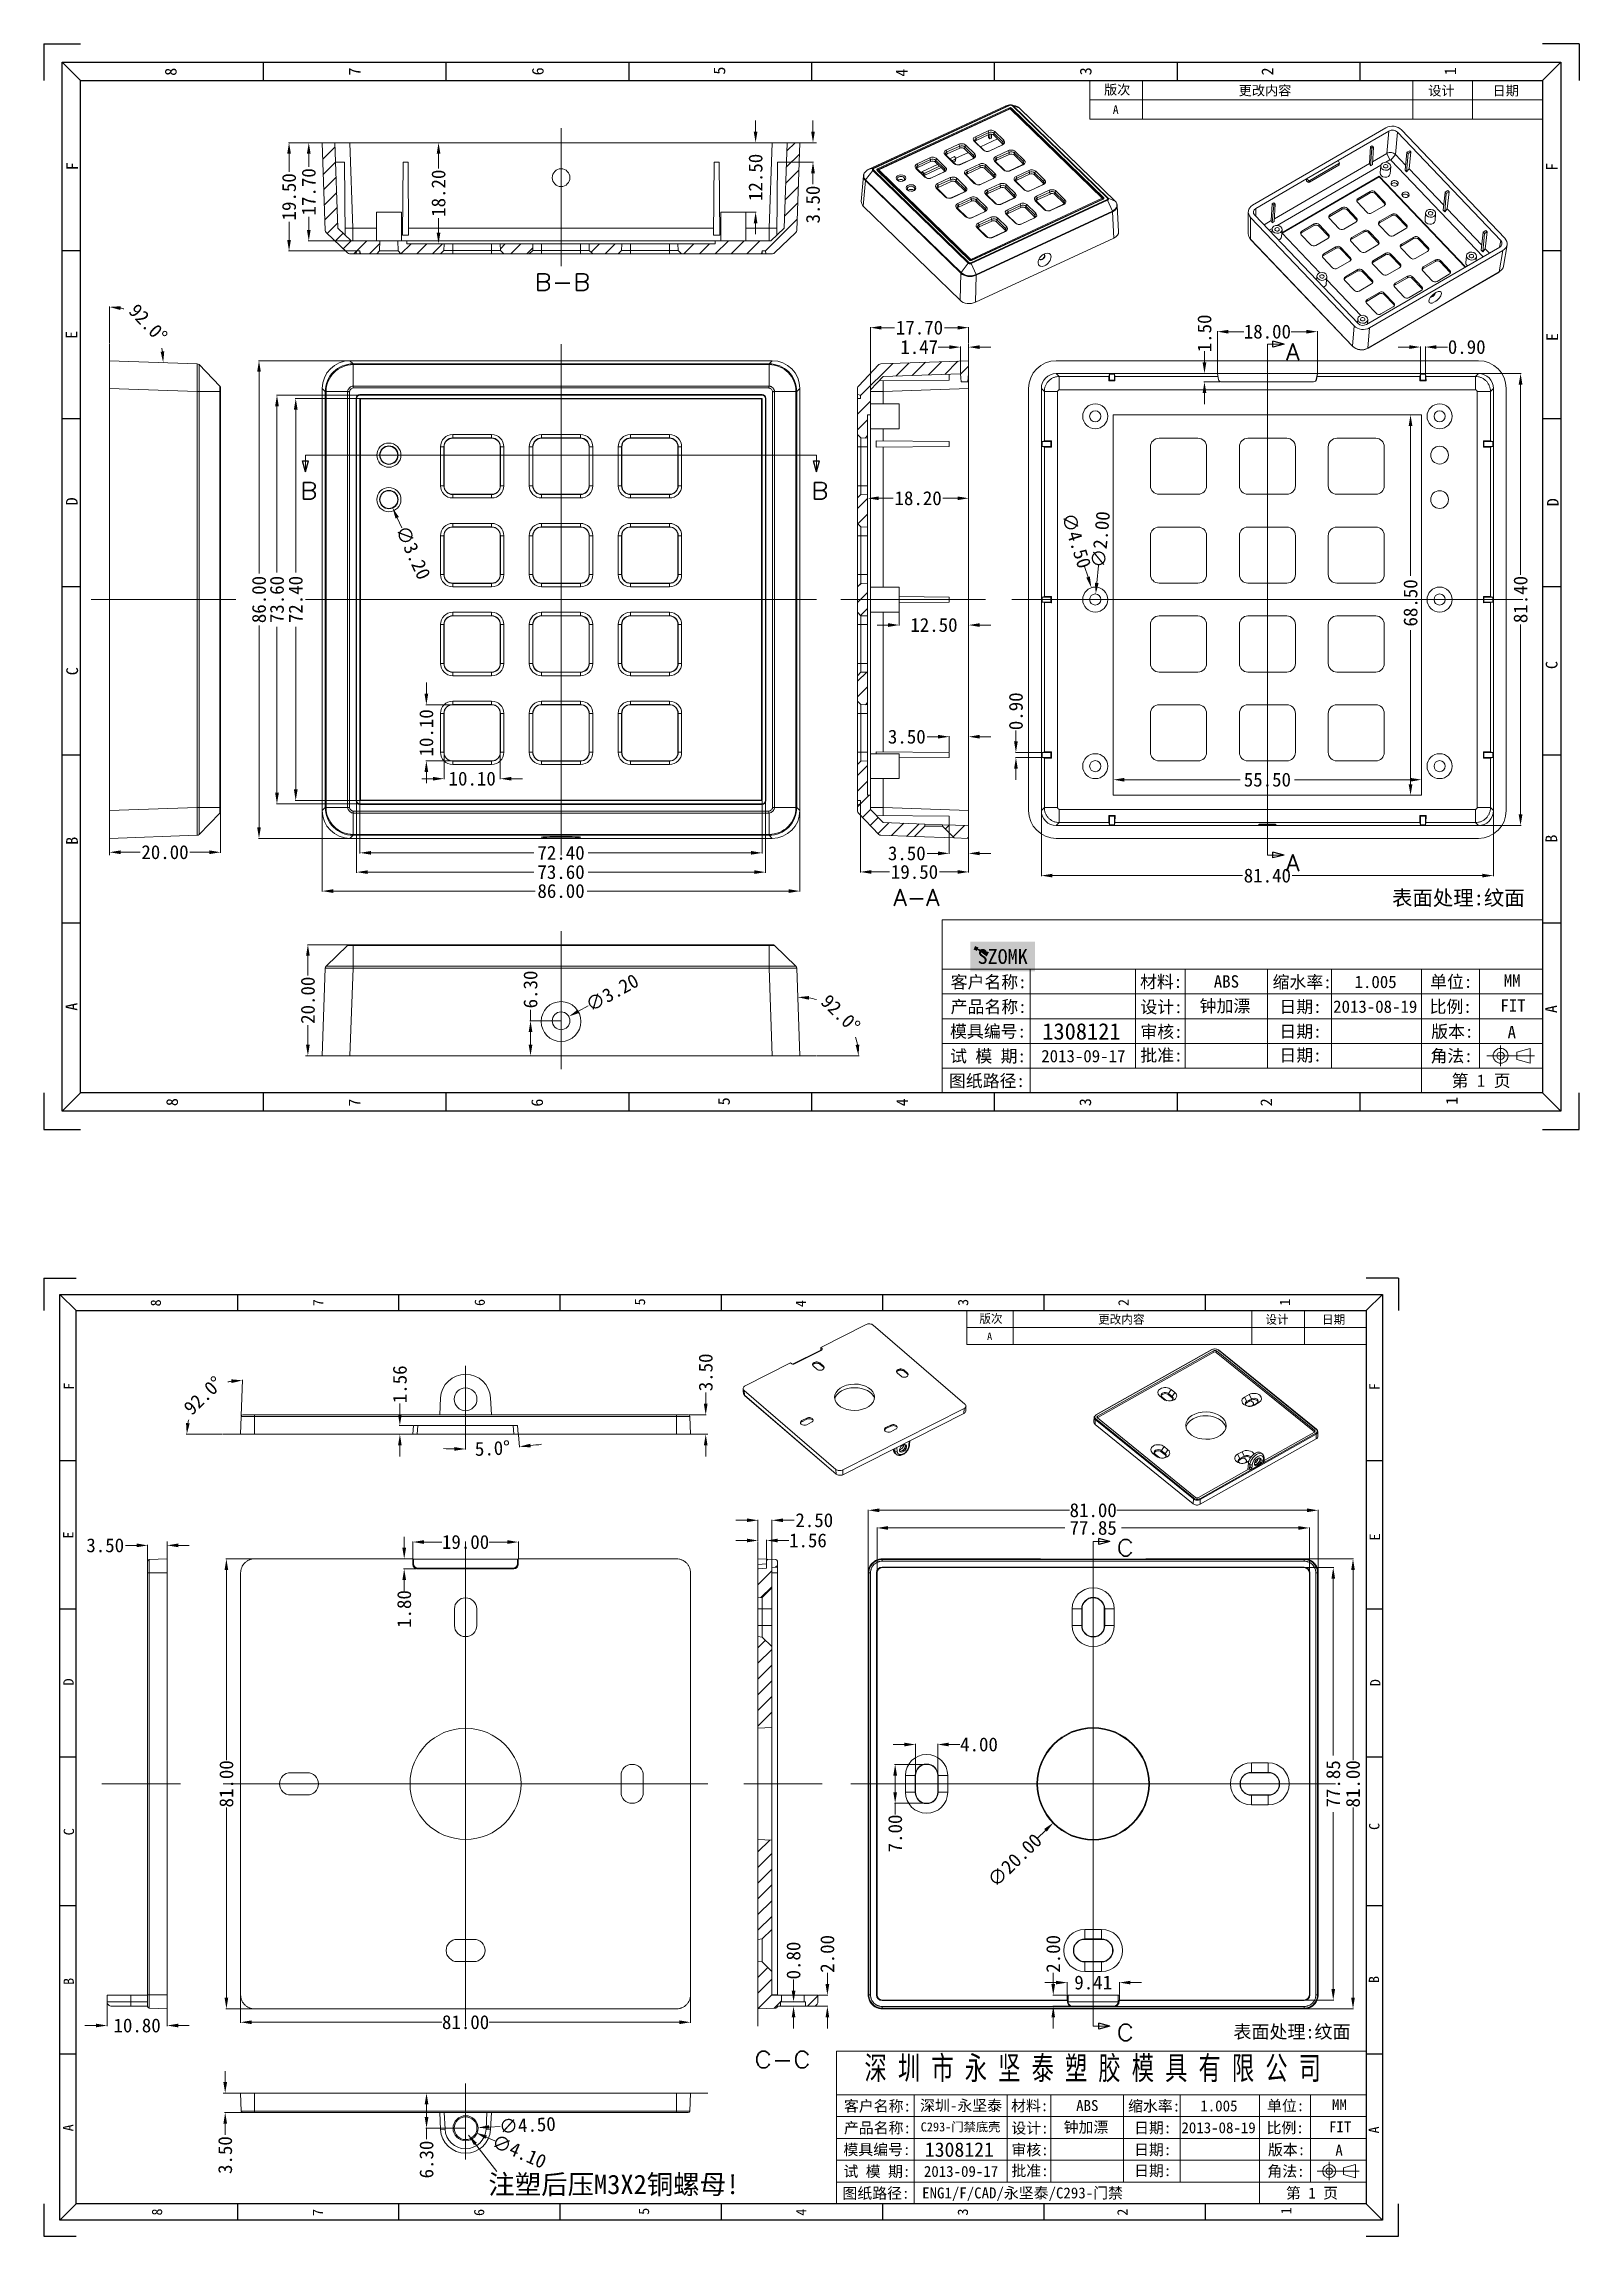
# Model space of a CAD drawing. Header units: inches. Extents: x -855 to -579, y 2307 to 2702.
import ezdxf
from ezdxf.enums import TextEntityAlignment as Align
from ezdxf.lldxf.tags import DXFTag

# ---------------------------------------------------------------- set-up
doc = ezdxf.new("R2010")
doc.units = ezdxf.units.IN
doc.header["$MEASUREMENT"] = 0
doc.layers.add('10', color=7, linetype='Continuous', true_color=0xffffff)
doc.layers.add('20', color=7, linetype='Continuous', true_color=0xffffff)
for name, color, linetype in [('50', 7, 'Continuous'), ('dtext', 4, 'Continuous'), ('MiniCADViewLayer', 1, 'Continuous')]:
    doc.layers.add(name, color=color, linetype=linetype)
doc.layers.add('moldbase', color=7, linetype='Continuous', lineweight=20)
doc.styles.add('blockfont', font='simplex.shx', dxfattribs={"bigfont": 'bigfont'})
doc.styles.add('txtstyle_3', font='simsun.ttc', dxfattribs={"height": 2.898368})
doc.styles.add('仿宋', font='SIMFANG.TTF', dxfattribs={"width": 0.7})
doc.styles.add('宋体', font='SimSun.ttf', dxfattribs={"width": 0.7})
tags = doc.linetypes.add('CENTER', pattern=[2, 1.25, -0.25, 0.25, -0.25]).pattern_tags.tags
tags[10:11] = [DXFTag(74, 4), DXFTag(75, 0), DXFTag(340, '0'), DXFTag(46, 0.0), DXFTag(50, 0.0), DXFTag(44, 0.0), DXFTag(45, 0.0)]
tags[8:9] = [DXFTag(74, 4), DXFTag(75, 0), DXFTag(340, '0'), DXFTag(46, 0.0), DXFTag(50, 0.0), DXFTag(44, 0.0), DXFTag(45, 0.0)]
tags[6:7] = [DXFTag(74, 4), DXFTag(75, 0), DXFTag(340, '0'), DXFTag(46, 0.0), DXFTag(50, 0.0), DXFTag(44, 0.0), DXFTag(45, 0.0)]
tags[4:5] = [DXFTag(74, 4), DXFTag(75, 0), DXFTag(340, '0'), DXFTag(46, 0.0), DXFTag(50, 0.0), DXFTag(44, 0.0), DXFTag(45, 0.0)]
tags = doc.linetypes.add('PHANTOM', pattern=[2.5, 1.25, -0.25, 0.25, -0.25, 0.25, -0.25]).pattern_tags.tags
tags[14:15] = [DXFTag(74, 4), DXFTag(75, 0), DXFTag(340, '0'), DXFTag(46, 0.0), DXFTag(50, 0.0), DXFTag(44, 0.0), DXFTag(45, 0.0)]
tags[12:13] = [DXFTag(74, 4), DXFTag(75, 0), DXFTag(340, '0'), DXFTag(46, 0.0), DXFTag(50, 0.0), DXFTag(44, 0.0), DXFTag(45, 0.0)]
tags[10:11] = [DXFTag(74, 4), DXFTag(75, 0), DXFTag(340, '0'), DXFTag(46, 0.0), DXFTag(50, 0.0), DXFTag(44, 0.0), DXFTag(45, 0.0)]
tags[8:9] = [DXFTag(74, 4), DXFTag(75, 0), DXFTag(340, '0'), DXFTag(46, 0.0), DXFTag(50, 0.0), DXFTag(44, 0.0), DXFTag(45, 0.0)]
tags[6:7] = [DXFTag(74, 4), DXFTag(75, 0), DXFTag(340, '0'), DXFTag(46, 0.0), DXFTag(50, 0.0), DXFTag(44, 0.0), DXFTag(45, 0.0)]
tags[4:5] = [DXFTag(74, 4), DXFTag(75, 0), DXFTag(340, '0'), DXFTag(46, 0.0), DXFTag(50, 0.0), DXFTag(44, 0.0), DXFTag(45, 0.0)]
doc.dimstyles.new('2.5', dxfattribs={"dimtxt": 2.5, "dimasz": 2, "dimexe": 0.1, "dimexo": 0.1, "dimgap": 0.1, "dimtad": 0, "dimzin": 0, "dimdsep": 46, "dimtxsty": 'Standard', "dimcen": 0, "dimclrd": 4, "dimclre": 4, "dimclrt": 3, "dimadec": 1, "dimazin": 0, "dimtfac": 1, "dimtofl": 0, "dimtmove": 0, "dimatfit": 3, "dimfxl": 0.18, "dimtolj": 1, "dimtzin": 0, "dimlwd": 9, "dimlwe": 9, "dimarcsym": 0})
doc.dimstyles.new('4', dxfattribs={"dimtxt": 4, "dimasz": 3, "dimexe": 0.1, "dimexo": 0.1, "dimgap": 0.1, "dimtad": 0, "dimzin": 0, "dimdsep": 46, "dimtxsty": 'Standard', "dimcen": 0, "dimclrd": 4, "dimclre": 4, "dimclrt": 3, "dimadec": 1, "dimazin": 0, "dimtfac": 1, "dimtofl": 0, "dimtmove": 0, "dimatfit": 3, "dimfxl": 0.18, "dimtolj": 1, "dimtzin": 0, "dimlwd": 9, "dimlwe": 9, "dimarcsym": 0})

msp = doc.modelspace()

# ---------------------------------------------------------------- texts
at = {"layer": '10', "color": 1, "lineweight": 9, "char_height": 3, "attachment_point": 7, "style": 'blockfont'}
for s, insert in [('{\\fsimplex.shx|b0|i0|c0|p0;\\W1.15;B-B}', (-767.11, 2657.46)), ('\\W01.038;\\fsimplex.shx;A', (-631.791, 2644.923)), ('\\W01.150;\\fsimplex.shx;B', (-809.281, 2619.891)), ('\\W01.150;\\fsimplex.shx;B', (-717.281, 2619.891)), ('\\W01.038;\\fsimplex.shx;A', (-631.791, 2552.923)), ('{\\fsimplex.shx|b0|i0|c0|p0;\\W1.038;A-A}', (-702.481, 2546.644))]:
    msp.add_mtext(s, dxfattribs=dict(at, insert=insert))
at = {"layer": '20', "color": 1, "lineweight": 9, "char_height": 3, "attachment_point": 7, "style": 'blockfont'}
for s, insert in [('\\W01.153;\\fsimplex.shx;C', (-662.3, 2429.583)), ('\\W01.153;\\fsimplex.shx;C', (-662.3, 2342.301)), ('{\\fsimplex.shx|b0|i0|c0|p0;\\W1.153;C-C}', (-727.495, 2337.423))]:
    msp.add_mtext(s, dxfattribs=dict(at, insert=insert))
at = {"layer": 'dtext', "lineweight": 9, "style": '仿宋'}
for s, height, p in [('版次', 1.7382, (-664.562, 2692.734)), ('更改内容', 1.7382, (-640.328, 2692.584)), ('设计', 1.7382, (-606.192, 2692.555)), ('日期', 1.7382, (-594.621, 2692.555)), ('版次', 1.5337, (-687.019, 2471.553)), ('更改内容', 1.5337, (-665.637, 2471.42)), ('设计', 1.5337, (-635.516, 2471.395)), ('日期', 1.5337, (-625.307, 2471.395))]:
    msp.add_text(s, height=height, dxfattribs=at).set_placement(p)
at = {"layer": 'dtext', "color": 3, "lineweight": 9, "style": '宋体'}
for height, p in [(1.53, (-662.986, 2689.247)), (1.35, (-685.628, 2468.476))]:
    msp.add_text('A', height=height, dxfattribs=at).set_placement(p)
at = {"layer": 'dtext', "color": 1, "lineweight": 9, "style": '仿宋'}
for height, p in [(2.6957, (-612.718, 2546.742)), (2.3786, (-641.275, 2342.736))]:
    msp.add_text('表面处理:纹面', height=height, dxfattribs=at).set_placement(p)
at = {"layer": 'dtext', "color": 7, "lineweight": 9, "style": '仿宋'}
for s, height, p in [('客户名称:', 2.2281, (-692.185, 2531.82)), ('材料:', 2.2281, (-658.087, 2531.88)), ('缩水率:', 2.2281, (-634.223, 2531.82)), ('单位:', 2.2281, (-605.858, 2531.88)), ('产品名称:', 2.2281, (-692.185, 2527.366)), ('设计:', 2.2281, (-658.022, 2527.33)), ('日期:', 2.2281, (-632.987, 2527.378)), ('比例:', 2.2281, (-605.956, 2527.39)), ('模具编号:', 2.2281, (-692.292, 2522.936)), ('审核:', 2.2281, (-658.022, 2522.875)), ('日期:', 2.2281, (-632.987, 2522.923)), ('版本:', 2.2281, (-605.669, 2522.911)), ('试 模 期:', 2.2281, (-692.292, 2518.481)), ('批准:', 2.2281, (-658.022, 2518.629)), ('日期:', 2.2281, (-632.987, 2518.641)), ('角法:', 2.2281, (-605.794, 2518.517)), ('图纸路径:', 2.2281, (-692.497, 2514.027)), (' 第 1 页', 2.2281, (-603.51, 2514.063)), ('客户名称:', 1.9659, (-711.393, 2329.57)), ('材料:', 1.9659, (-681.306, 2329.623)), ('缩水率:', 1.9659, (-660.25, 2329.57)), ('单位:', 1.9659, (-635.222, 2329.623)), ('产品名称:', 1.9659, (-711.393, 2325.64)), ('设计:', 1.9659, (-681.248, 2325.608)), ('日期:', 1.9659, (-659.159, 2325.65)), ('比例:', 1.9659, (-635.308, 2325.661)), ('模具编号:', 1.9659, (-711.487, 2321.731)), ('审核:', 1.9659, (-681.248, 2321.678)), ('日期:', 1.9659, (-659.159, 2321.72)), ('版本:', 1.9659, (-635.055, 2321.71)), ('试 模 期:', 1.9659, (-711.487, 2317.801)), ('批准:', 1.9659, (-681.248, 2317.931)), ('日期:', 1.9659, (-659.159, 2317.941)), ('角法:', 1.9659, (-635.165, 2317.832)), ('图纸路径:', 1.9659, (-711.668, 2313.87)), (' 第 1 页', 1.9659, (-633.15, 2313.902))]:
    msp.add_text(s, height=height, dxfattribs=at).set_placement(p)
at = {"layer": 'dtext', "color": 4, "lineweight": 9, "style": '仿宋'}
for s, height, p in [('ABS', 2.2281, (-644.808, 2531.921)), ('MM', 2.2281, (-592.608, 2532.095)), ('1.005', 2.2281, (-619.461, 2531.844)), ('钟加漂', 2.2281, (-647.352, 2527.509)), ('2013-08-19', 2.2281, (-623.322, 2527.39)), ('FIT', 2.2281, (-593.209, 2527.584)), ('1308121', 2.9604, (-675.687, 2522.571)), ('A', 2.228, (-591.912, 2522.799)), ('2013-09-17', 2.2281, (-675.874, 2518.481)), ('深圳-永坚泰', 1.9659, (-697.677, 2329.665)), ('ABS', 1.9659, (-669.589, 2329.659)), ('1.005', 1.9659, (-647.224, 2329.592)), ('MM', 1.9659, (-623.531, 2329.813)), ('C293-门禁底壳', 1.6211, (-697.579, 2325.988)), ('钟加漂', 1.9659, (-671.834, 2325.766)), ('2013-08-19', 1.9659, (-650.631, 2325.661)), ('FIT', 1.9659, (-624.061, 2325.832)), ('1308121', 2.6121, (-696.836, 2321.409)), ('A', 1.966, (-622.917, 2321.61)), ('2013-09-17', 1.9659, (-697.001, 2317.801)), ('ENG1/F/CAD/永坚泰/C293-门禁', 1.96593, (-697.309, 2313.924))]:
    msp.add_text(s, height=height, dxfattribs=at).set_placement(p)
at = {"layer": 'dtext', "color": 6, "lineweight": 9, "style": '仿宋'}
msp.add_text('注塑后压M3X2铜螺母!', height=3.48854, dxfattribs=at).set_placement((-775.422, 2314.702))
at = {"layer": 'dtext', "color": 135, "lineweight": 9, "insert": (-707.685, 2339.51), "char_height": 4.20183, "width": 141.39515, "attachment_point": 1, "style": '宋体'}
msp.add_mtext('{\\C0;深 圳 市 永 坚 泰 塑 胶 模 具 有 限 公 司}', dxfattribs=at)
at = {"layer": 'MiniCADViewLayer', "color": 1, "lineweight": 9, "true_color": 0xff0000, "insert": (-687.34, 2538.85), "char_height": 2.6561, "attachment_point": 1, "style": 'txtstyle_3', "bg_fill": 1, "box_fill_scale": 1.5, "bg_fill_color": 256, "bg_fill_true_color": 16711168, "bg_fill_transparency": 0}
msp.add_mtext('SZOMK', dxfattribs=at)

# ---------------------------------------------------------------- blocks, each defined once
blk = doc.blocks.new('HATCH1')
at = {"color": 6, "lineweight": 9}
for p, q in [((209.55, 516.78), (215.39, 522.61)), ((215.94, 520.33), (218.33, 522.72)), ((218.87, 520.43), (221.26, 522.82)), ((221.8, 520.54), (224.19, 522.92)), ((224.74, 520.64), (227.12, 523.02)), ((227.59, 520.67), (229.05, 522.13)), ((209.05, 513.45), (211.35, 515.75)), ((209.05, 510.63), (210.85, 512.43)), ((210.41, 509.16), (210.85, 509.6)), ((209.05, 496.49), (210.85, 498.29)), ((209.12, 493.73), (210.85, 495.46)), ((209.05, 482.36), (209.7, 483)), ((209.05, 479.53), (210.85, 481.33)), ((209.6, 477.24), (210.85, 478.5)), ((209.05, 465.39), (210.7, 467.04)), ((209.05, 462.57), (210.85, 464.37)), ((210.47, 461.15), (210.85, 461.54)), ((209.05, 448.43), (210.85, 450.23)), ((209.05, 445.61), (210.85, 447.4)), ((209.05, 442.78), (211.12, 444.84)), ((209.96, 440.85), (211.38, 442.28)), ((211.35, 439.42), (212.77, 440.84)), ((212.74, 437.98), (214.66, 439.9)), ((215.17, 437.58), (217.39, 439.8)), ((217.9, 437.48), (220.13, 439.7)), ((224.86, 438.78), (225.59, 439.51)), ((226.28, 437.37), (228.33, 439.42)), ((228.84, 437.1), (229.05, 437.32))]:
    blk.add_line(p, q, dxfattribs=at)
blk = doc.blocks.new('HATCH3')
at = {"color": 6, "lineweight": 9}
for p, q in [((88.42, 566.2), (90.65, 568.43)), ((171.97, 567.68), (173.46, 569.17)), ((88.52, 563.47), (90.74, 565.69)), ((171.86, 564.75), (174.25, 567.13)), ((88.62, 560.74), (90.84, 562.96)), ((171.66, 558.89), (174.05, 561.27)), ((171.76, 561.82), (174.15, 564.2)), ((88.71, 558.01), (90.93, 560.23)), ((88.81, 555.28), (91.03, 557.5)), ((171.56, 555.96), (173.94, 558.35)), ((89.21, 552.85), (91.13, 554.77)), ((90.65, 551.46), (92.07, 552.89)), ((168.09, 549.67), (173.84, 555.42)), ((92.09, 550.07), (93.51, 551.5)), ((94.01, 549.17), (96.32, 551.47)), ((96.84, 549.17), (98.71, 551.03)), ((101.92, 551.42), (101.98, 551.47)), ((102.5, 549.17), (104.31, 550.97)), ((105.33, 549.17), (107.14, 550.97)), ((108.16, 549.17), (109.97, 550.97)), ((120.4, 550.09), (121.28, 550.97)), ((122.31, 549.17), (124.11, 550.97)), ((125.14, 549.17), (126.25, 550.27)), ((136.74, 549.45), (138.26, 550.97)), ((139.29, 549.17), (141.09, 550.97)), ((152.37, 550.93), (152.41, 550.97)), ((153.44, 549.17), (155.24, 550.97)), ((156.27, 549.17), (158.07, 550.97)), ((159.1, 549.17), (161.4, 551.47)), ((161.93, 549.17), (164.23, 551.47)), ((164.76, 549.17), (167.06, 551.47))]:
    blk.add_line(p, q, dxfattribs=at)
blk = doc.blocks.new('HATCH5')
at = {"color": 6, "lineweight": 9}
for p, q in [((549.5, 522.59), (549.54, 522.64)), ((549.5, 519.76), (552, 522.26)), ((551.06, 524.15), (551.28, 524.37)), ((552.65, 522.92), (553, 523.26)), ((550.04, 517.48), (552, 519.43)), ((549.5, 508.45), (550.84, 509.79)), ((549.5, 505.63), (552, 508.12)), ((549.5, 502.8), (552, 505.3)), ((549.5, 499.97), (552, 502.47)), ((549.5, 497.15), (552, 499.64)), ((549.5, 494.32), (552, 496.82)), ((549.5, 471.7), (551.62, 473.82)), ((549.5, 468.88), (552, 471.37)), ((549.5, 466.05), (552, 468.55)), ((549.5, 463.22), (552, 465.72)), ((549.5, 460.4), (552, 462.89)), ((549.5, 457.57), (552, 460.07)), ((549.5, 451.91), (549.51, 451.93)), ((549.5, 449.09), (551.27, 450.86)), ((549.5, 446.26), (552, 448.76)), ((549.5, 443.43), (552, 445.93)), ((552.43, 443.54), (553.75, 444.85)), ((558.44, 443.88), (560.3, 445.74))]:
    blk.add_line(p, q, dxfattribs=at)
blk = doc.blocks.new('ASSORTED_DRAFT1')
at = {"color": 13}
for p, q in [((306.37, 526.09), (304.37, 526.63)), ((304.37, 525.56), (304.37, 526.63)), ((306.37, 526.09), (304.37, 525.56))]:
    blk.add_line(p, q, dxfattribs=at)
blk = doc.blocks.new('ASSORTED_DRAFT2')
at = {"color": 13}
for p, q in [((306.37, 434.09), (304.37, 434.63)), ((304.37, 433.56), (304.37, 434.63)), ((306.37, 434.09), (304.37, 433.56))]:
    blk.add_line(p, q, dxfattribs=at)
blk = doc.blocks.new('ASSORTED_DRAFT3')
at = {"color": 13}
for p, q in [((177.32, 503.09), (176.78, 505.09)), ((176.78, 505.09), (177.86, 505.09)), ((177.32, 503.09), (177.86, 505.09))]:
    blk.add_line(p, q, dxfattribs=at)
blk = doc.blocks.new('ASSORTED_DRAFT4')
at = {"color": 13}
for p, q in [((85.32, 503.09), (84.78, 505.09)), ((84.78, 505.09), (85.86, 505.09)), ((85.32, 503.09), (85.86, 505.09))]:
    blk.add_line(p, q, dxfattribs=at)
blk = doc.blocks.new('ASSORTED_DRAFT5')
at = {"color": 13}
for p, q in [((634.72, 527.57), (632.72, 528.11)), ((632.72, 527.04), (632.72, 528.11)), ((634.72, 527.57), (632.72, 527.04))]:
    blk.add_line(p, q, dxfattribs=at)
blk = doc.blocks.new('ASSORTED_DRAFT6')
at = {"color": 13}
for p, q in [((634.72, 440.29), (632.72, 440.83)), ((632.72, 439.76), (632.72, 440.83)), ((634.72, 440.29), (632.72, 439.76))]:
    blk.add_line(p, q, dxfattribs=at)
blk = doc.blocks.new('7')
at = {"color": 8}
for p, q in [((2005.95, 533.19), (2015.95, 533.19)), ((2005.95, 533.19), (2005.95, 523.19)), ((2425.95, 533.19), (2415.95, 533.19)), ((2425.95, 533.19), (2425.95, 523.19)), ((2005.95, 246.19), (2005.95, 236.19)), ((2425.95, 236.19), (2425.95, 246.19)), ((2005.95, 236.19), (2015.95, 236.19)), ((2415.95, 236.19), (2425.95, 236.19))]:
    blk.add_line(p, q, dxfattribs=at)
for p, q in [((2065.95, 528.19), (2065.95, 523.19)), ((2115.95, 528.19), (2115.95, 523.19)), ((2165.95, 528.19), (2165.95, 523.19)), ((2215.95, 528.19), (2215.95, 523.19)), ((2265.95, 528.19), (2265.95, 523.19)), ((2315.95, 528.19), (2315.95, 523.19)), ((2365.95, 528.19), (2365.95, 523.19)), ((2010.95, 476.69), (2015.95, 476.69)), ((2415.95, 476.69), (2420.95, 476.69)), ((2010.95, 430.69), (2015.95, 430.69)), ((2415.95, 430.69), (2420.95, 430.69)), ((2015.95, 384.69), (2010.95, 384.69)), ((2420.95, 384.69), (2415.95, 384.69)), ((2010.95, 338.69), (2015.95, 338.69)), ((2415.95, 338.69), (2420.95, 338.69)), ((2010.95, 292.69), (2015.95, 292.69)), ((2415.95, 292.69), (2420.95, 292.69)), ((2065.95, 246.19), (2065.95, 241.19)), ((2115.95, 246.19), (2115.95, 241.19)), ((2165.95, 246.19), (2165.95, 241.19)), ((2215.95, 246.19), (2215.95, 241.19)), ((2265.95, 246.19), (2265.95, 241.19)), ((2315.95, 246.19), (2315.95, 241.19)), ((2365.95, 246.19), (2365.95, 241.19))]:
    blk.add_line(p, q)
for points in [[(2420.95, 241.19), (2010.95, 241.19), (2010.95, 528.19), (2420.95, 528.19)], [(2415.95, 246.19), (2015.95, 246.19), (2015.95, 523.19), (2415.95, 523.19)]]:
    blk.add_lwpolyline(points, close=True)
at = {"layer": 'moldbase'}
for p, q in [((2015.95, 523.19), (2010.95, 528.19)), ((2415.95, 523.19), (2420.95, 528.19)), ((2015.95, 246.19), (2010.95, 241.19)), ((2415.95, 246.19), (2420.95, 241.19))]:
    blk.add_line(p, q, dxfattribs=at)
at = {"style": '宋体'}
for s, p in [('8', (2040.68, 525.55)), ('7', (2090.98, 525.61)), ('6', (2141.1, 525.67)), ('5', (2190.78, 525.86)), ('4', (2240.62, 525.31)), ('3', (2290.97, 525.69)), ('2', (2340.66, 525.65)), ('1', (2390.7, 525.72)), ('F', (2013.73, 499.72)), ('F', (2418.51, 499.58)), ('E', (2013.51, 453.59)), ('E', (2418.59, 453)), ('D', (2013.59, 408.03)), ('D', (2418.74, 407.79)), ('C', (2013.7, 361.55)), ('C', (2418.42, 363.23)), ('B', (2013.65, 315.18)), ('B', (2418.34, 315.76)), ('A', (2013.54, 269.78)), ('A', (2418.32, 269.13)), ('8', (2041.05, 243.68)), ('7', (2090.91, 243.53)), ('6', (2140.91, 243.54)), ('5', (2192.02, 243.9)), ('4', (2240.76, 243.63)), ('3', (2290.87, 243.67)), ('2', (2340.34, 243.62)), ('1', (2391.09, 244.05))]:
    blk.add_text(s, height=3.2, rotation=90, dxfattribs=at).set_placement(p, align=Align.MIDDLE)
blk = doc.blocks.new('*D33')
at = {"color": 4, "lineweight": 9}
for p, q in [((-786.58, 2584.85), (-786.58, 2586.85)), ((-781.93, 2582.85), (-786.68, 2582.85)), ((-781.93, 2572.75), (-786.68, 2572.75)), ((-786.58, 2570.75), (-786.58, 2568.75))]:
    blk.add_line(p, q, dxfattribs=at)
for points in [[(-786.91, 2584.85), (-786.25, 2584.85), (-786.58, 2582.85)], [(-786.91, 2570.75), (-786.25, 2570.75), (-786.58, 2572.75)]]:
    blk.add_solid(points, dxfattribs=at)
at = {"layer": 'Defpoints', "color": 0, "lineweight": 9}
for p in [(-786.58, 2582.85), (-781.83, 2582.85), (-781.83, 2572.75)]:
    blk.add_point(p, dxfattribs=at)
at = {"color": 3, "lineweight": 9, "insert": (-786.58, 2577.8), "char_height": 2.5, "attachment_point": 5, "rotation": 90}
blk.add_mtext('\\A1;10.10', dxfattribs=at)
blk = doc.blocks.new('*D34')
at = {"color": 4, "lineweight": 9}
for p, q in [((-783.38, 2574.2), (-783.38, 2569.44)), ((-773.28, 2574.2), (-773.28, 2569.44)), ((-785.38, 2569.54), (-787.38, 2569.54)), ((-771.28, 2569.54), (-769.28, 2569.54))]:
    blk.add_line(p, q, dxfattribs=at)
for points in [[(-785.38, 2569.87), (-785.38, 2569.21), (-783.38, 2569.54)], [(-771.28, 2569.87), (-771.28, 2569.21), (-773.28, 2569.54)]]:
    blk.add_solid(points, dxfattribs=at)
at = {"layer": 'Defpoints', "color": 0, "lineweight": 9}
for p in [(-783.38, 2574.3), (-773.28, 2574.3), (-773.28, 2569.54)]:
    blk.add_point(p, dxfattribs=at)
at = {"color": 3, "lineweight": 9, "insert": (-778.33, 2569.54), "char_height": 2.5, "attachment_point": 5}
blk.add_mtext('\\A1;10.10', dxfattribs=at)
blk = doc.blocks.new('*D35')
at = {"color": 4, "lineweight": 9}
blk.add_line((-791.01, 2614.7), (-791.84, 2616.52), dxfattribs=at)
blk.add_solid([(-791.53, 2616.66), (-792.14, 2616.39), (-792.67, 2618.34)], dxfattribs=at)
at = {"layer": 'Defpoints', "color": 0, "lineweight": 9}
for p in [(-794, 2621.25), (-792.67, 2618.34)]:
    blk.add_point(p, dxfattribs=at)
at = {"color": 3, "lineweight": 9, "insert": (-788.97, 2610.26), "char_height": 2.5, "attachment_point": 5, "rotation": 294.5398}
blk.add_mtext('\\A1;∅3.20', dxfattribs=at)
blk = doc.blocks.new('*D36')
at = {"color": 4, "lineweight": 9}
for p, q in [((-798.53, 2565.5), (-798.53, 2556.09)), ((-726.13, 2565.5), (-726.13, 2556.09)), ((-796.53, 2556.19), (-767.22, 2556.19)), ((-728.13, 2556.19), (-757.44, 2556.19))]:
    blk.add_line(p, q, dxfattribs=at)
for points in [[(-796.53, 2556.53), (-796.53, 2555.86), (-798.53, 2556.19)], [(-728.13, 2556.53), (-728.13, 2555.86), (-726.13, 2556.19)]]:
    blk.add_solid(points, dxfattribs=at)
at = {"layer": 'Defpoints', "color": 0, "lineweight": 9}
for p in [(-798.53, 2565.6), (-726.13, 2565.6), (-726.13, 2556.19)]:
    blk.add_point(p, dxfattribs=at)
at = {"color": 3, "lineweight": 9, "insert": (-762.33, 2556.19), "char_height": 2.5, "attachment_point": 5}
blk.add_mtext('\\A1;72.40', dxfattribs=at)
blk = doc.blocks.new('*D37')
at = {"color": 4, "lineweight": 9}
for p, q in [((-799.13, 2565.5), (-799.13, 2552.62)), ((-725.53, 2565.5), (-725.53, 2552.62)), ((-797.13, 2552.72), (-767.22, 2552.72)), ((-727.53, 2552.72), (-757.44, 2552.72))]:
    blk.add_line(p, q, dxfattribs=at)
for points in [[(-797.13, 2553.05), (-797.13, 2552.39), (-799.13, 2552.72)], [(-727.53, 2553.05), (-727.53, 2552.39), (-725.53, 2552.72)]]:
    blk.add_solid(points, dxfattribs=at)
at = {"layer": 'Defpoints', "color": 0, "lineweight": 9}
for p in [(-799.13, 2565.6), (-725.53, 2565.6), (-725.53, 2552.72)]:
    blk.add_point(p, dxfattribs=at)
at = {"color": 3, "lineweight": 9, "insert": (-762.33, 2552.72), "char_height": 2.5, "attachment_point": 5}
blk.add_mtext('\\A1;73.60', dxfattribs=at)
blk = doc.blocks.new('*D38')
at = {"color": 4, "lineweight": 9}
for p, q in [((-805.33, 2563.7), (-805.33, 2549.21)), ((-719.33, 2563.7), (-719.33, 2549.21)), ((-803.33, 2549.31), (-767.01, 2549.31)), ((-721.33, 2549.31), (-757.65, 2549.31))]:
    blk.add_line(p, q, dxfattribs=at)
for points in [[(-803.33, 2549.64), (-803.33, 2548.97), (-805.33, 2549.31)], [(-721.33, 2549.64), (-721.33, 2548.97), (-719.33, 2549.31)]]:
    blk.add_solid(points, dxfattribs=at)
at = {"layer": 'Defpoints', "color": 0, "lineweight": 9}
for p in [(-805.33, 2563.8), (-719.33, 2563.8), (-719.33, 2549.31)]:
    blk.add_point(p, dxfattribs=at)
at = {"color": 3, "lineweight": 9, "insert": (-762.33, 2549.31), "char_height": 2.5, "attachment_point": 5}
blk.add_mtext('\\A1;86.00', dxfattribs=at)
blk = doc.blocks.new('*D39')
at = {"color": 4, "lineweight": 9}
for p, q in [((-798.63, 2638), (-810.2, 2638)), ((-810.1, 2636), (-810.1, 2606.69)), ((-810.1, 2567.6), (-810.1, 2596.91)), ((-798.63, 2565.6), (-810.2, 2565.6))]:
    blk.add_line(p, q, dxfattribs=at)
for points in [[(-810.43, 2636), (-809.76, 2636), (-810.1, 2638)], [(-810.43, 2567.6), (-809.76, 2567.6), (-810.1, 2565.6)]]:
    blk.add_solid(points, dxfattribs=at)
at = {"layer": 'Defpoints', "color": 0, "lineweight": 9}
for p in [(-810.1, 2638), (-798.53, 2638), (-798.53, 2565.6)]:
    blk.add_point(p, dxfattribs=at)
at = {"color": 3, "lineweight": 9, "insert": (-810.1, 2601.8), "char_height": 2.5, "attachment_point": 5, "rotation": 90}
blk.add_mtext('\\A1;72.40', dxfattribs=at)
blk = doc.blocks.new('*D40')
at = {"color": 4, "lineweight": 9}
for p, q in [((-798.63, 2638.6), (-813.58, 2638.6)), ((-813.48, 2636.6), (-813.48, 2606.69)), ((-813.48, 2567), (-813.48, 2596.91)), ((-798.63, 2565), (-813.58, 2565))]:
    blk.add_line(p, q, dxfattribs=at)
for points in [[(-813.81, 2636.6), (-813.14, 2636.6), (-813.48, 2638.6)], [(-813.81, 2567), (-813.14, 2567), (-813.48, 2565)]]:
    blk.add_solid(points, dxfattribs=at)
at = {"layer": 'Defpoints', "color": 0, "lineweight": 9}
for p in [(-813.48, 2638.6), (-798.53, 2638.6), (-798.53, 2565)]:
    blk.add_point(p, dxfattribs=at)
at = {"color": 3, "lineweight": 9, "insert": (-813.48, 2601.8), "char_height": 2.5, "attachment_point": 5, "rotation": 90}
blk.add_mtext('\\A1;73.60', dxfattribs=at)
blk = doc.blocks.new('*D41')
at = {"color": 4, "lineweight": 9}
for p, q in [((-800.43, 2644.8), (-816.81, 2644.8)), ((-816.71, 2642.8), (-816.71, 2606.48)), ((-816.71, 2560.8), (-816.71, 2597.12)), ((-800.43, 2558.8), (-816.81, 2558.8))]:
    blk.add_line(p, q, dxfattribs=at)
for points in [[(-817.05, 2642.8), (-816.38, 2642.8), (-816.71, 2644.8)], [(-817.05, 2560.8), (-816.38, 2560.8), (-816.71, 2558.8)]]:
    blk.add_solid(points, dxfattribs=at)
at = {"layer": 'Defpoints', "color": 0, "lineweight": 9}
for p in [(-816.71, 2644.8), (-800.33, 2644.8), (-800.33, 2558.8)]:
    blk.add_point(p, dxfattribs=at)
at = {"color": 3, "lineweight": 9, "insert": (-816.71, 2601.8), "char_height": 2.5, "attachment_point": 5, "rotation": 90}
blk.add_mtext('\\A1;86.00', dxfattribs=at)
blk = doc.blocks.new('*D42')
at = {"color": 4, "lineweight": 9}
for p, q in [((-644.16, 2642.6), (-644.16, 2650.13)), ((-642.16, 2650.03), (-639.42, 2650.03)), ((-628.16, 2650.03), (-630.89, 2650.03)), ((-626.16, 2642.6), (-626.16, 2650.13))]:
    blk.add_line(p, q, dxfattribs=at)
for points in [[(-642.16, 2650.36), (-642.16, 2649.69), (-644.16, 2650.03)], [(-628.16, 2650.36), (-628.16, 2649.69), (-626.16, 2650.03)]]:
    blk.add_solid(points, dxfattribs=at)
at = {"layer": 'Defpoints', "color": 0, "lineweight": 9}
for p in [(-626.16, 2650.03), (-644.16, 2642.5), (-626.16, 2642.5)]:
    blk.add_point(p, dxfattribs=at)
at = {"color": 3, "lineweight": 9, "insert": (-635.16, 2650.03), "char_height": 2.5, "attachment_point": 5}
blk.add_mtext('\\A1;18.00', dxfattribs=at)
blk = doc.blocks.new('*D43')
at = {"color": 4, "lineweight": 9}
for p, q in [((-662.91, 2566.65), (-662.91, 2569.46)), ((-660.91, 2569.36), (-640.05, 2569.36)), ((-609.41, 2569.36), (-630.26, 2569.36)), ((-607.41, 2566.65), (-607.41, 2569.46))]:
    blk.add_line(p, q, dxfattribs=at)
for points in [[(-660.91, 2569.69), (-660.91, 2569.02), (-662.91, 2569.36)], [(-609.41, 2569.69), (-609.41, 2569.02), (-607.41, 2569.36)]]:
    blk.add_solid(points, dxfattribs=at)
at = {"layer": 'Defpoints', "color": 0, "lineweight": 9}
for p in [(-662.91, 2566.55), (-607.41, 2569.36), (-607.41, 2566.55)]:
    blk.add_point(p, dxfattribs=at)
at = {"color": 3, "lineweight": 9, "insert": (-635.16, 2569.36), "char_height": 2.5, "attachment_point": 5}
blk.add_mtext('\\A1;55.50', dxfattribs=at)
blk = doc.blocks.new('*D44')
at = {"color": 4, "lineweight": 9}
for p, q in [((-675.85, 2563.7), (-675.85, 2551.99)), ((-594.46, 2563.7), (-594.46, 2551.99)), ((-673.85, 2552.09), (-639.63, 2552.09)), ((-596.46, 2552.09), (-630.68, 2552.09))]:
    blk.add_line(p, q, dxfattribs=at)
for points in [[(-673.85, 2552.43), (-673.85, 2551.76), (-675.85, 2552.09)], [(-596.46, 2552.43), (-596.46, 2551.76), (-594.46, 2552.09)]]:
    blk.add_solid(points, dxfattribs=at)
at = {"layer": 'Defpoints', "color": 0, "lineweight": 9}
for p in [(-675.85, 2563.8), (-594.46, 2563.8), (-594.46, 2552.09)]:
    blk.add_point(p, dxfattribs=at)
at = {"color": 3, "lineweight": 9, "insert": (-635.16, 2552.09), "char_height": 2.5, "attachment_point": 5}
blk.add_mtext('\\A1;81.40', dxfattribs=at)
blk = doc.blocks.new('*D45')
at = {"color": 4, "lineweight": 9}
for p, q in [((-607.51, 2635.05), (-609.48, 2635.05)), ((-609.38, 2633.05), (-609.38, 2606.08)), ((-609.38, 2568.55), (-609.38, 2596.29)), ((-607.51, 2566.55), (-609.48, 2566.55))]:
    blk.add_line(p, q, dxfattribs=at)
for points in [[(-609.72, 2633.05), (-609.05, 2633.05), (-609.38, 2635.05)], [(-609.72, 2568.55), (-609.05, 2568.55), (-609.38, 2566.55)]]:
    blk.add_solid(points, dxfattribs=at)
at = {"layer": 'Defpoints', "color": 0, "lineweight": 9}
for p in [(-607.41, 2635.05), (-609.38, 2566.55), (-607.41, 2566.55)]:
    blk.add_point(p, dxfattribs=at)
at = {"color": 3, "lineweight": 9, "insert": (-609.38, 2601.19), "char_height": 2.5, "attachment_point": 5, "rotation": 90}
blk.add_mtext('\\A1;68.50', dxfattribs=at)
blk = doc.blocks.new('*D46')
at = {"color": 4, "lineweight": 9}
for p, q in [((-597.06, 2642.5), (-589.47, 2642.5)), ((-589.57, 2640.5), (-589.57, 2606.27)), ((-589.57, 2563.1), (-589.57, 2597.32)), ((-597.06, 2561.1), (-589.47, 2561.1))]:
    blk.add_line(p, q, dxfattribs=at)
for points in [[(-589.91, 2640.5), (-589.24, 2640.5), (-589.57, 2642.5)], [(-589.91, 2563.1), (-589.24, 2563.1), (-589.57, 2561.1)]]:
    blk.add_solid(points, dxfattribs=at)
at = {"layer": 'Defpoints', "color": 0, "lineweight": 9}
for p in [(-597.16, 2642.5), (-597.16, 2561.1), (-589.57, 2561.1)]:
    blk.add_point(p, dxfattribs=at)
at = {"color": 3, "lineweight": 9, "insert": (-589.57, 2601.8), "char_height": 2.5, "attachment_point": 5, "rotation": 90}
blk.add_mtext('\\A1;81.40', dxfattribs=at)
blk = doc.blocks.new('*D47')
at = {"color": 4, "lineweight": 9}
for p, q in [((-646.48, 2644.5), (-646.48, 2646.5)), ((-644.26, 2642.5), (-646.58, 2642.5)), ((-643.57, 2641), (-646.58, 2641)), ((-646.48, 2639), (-646.48, 2637))]:
    blk.add_line(p, q, dxfattribs=at)
for points in [[(-646.82, 2644.5), (-646.15, 2644.5), (-646.48, 2642.5)], [(-646.82, 2639), (-646.15, 2639), (-646.48, 2641)]]:
    blk.add_solid(points, dxfattribs=at)
at = {"layer": 'Defpoints', "color": 0, "lineweight": 9}
for p in [(-646.48, 2642.5), (-644.16, 2642.5), (-643.47, 2641)]:
    blk.add_point(p, dxfattribs=at)
at = {"color": 3, "lineweight": 9, "insert": (-646.48, 2649.72), "char_height": 2.5, "attachment_point": 5, "rotation": 90}
blk.add_mtext('\\A1;1.50', dxfattribs=at)
blk = doc.blocks.new('*D48')
at = {"color": 4, "lineweight": 9}
for p, q in [((-609.61, 2647.26), (-611.61, 2647.26)), ((-607.61, 2642.48), (-607.61, 2647.36)), ((-606.71, 2642.48), (-606.71, 2647.36)), ((-604.71, 2647.26), (-602.71, 2647.26))]:
    blk.add_line(p, q, dxfattribs=at)
for points in [[(-609.61, 2647.59), (-609.61, 2646.92), (-607.61, 2647.26)], [(-604.71, 2647.59), (-604.71, 2646.92), (-606.71, 2647.26)]]:
    blk.add_solid(points, dxfattribs=at)
at = {"layer": 'Defpoints', "color": 0, "lineweight": 9}
for p in [(-606.71, 2647.26), (-607.61, 2642.38), (-606.71, 2642.38)]:
    blk.add_point(p, dxfattribs=at)
at = {"color": 3, "lineweight": 9, "insert": (-599.27, 2647.26), "char_height": 2.5, "attachment_point": 5}
blk.add_mtext('\\A1;0.90', dxfattribs=at)
blk = doc.blocks.new('*D49')
at = {"color": 4, "lineweight": 9}
for p, q in [((-680.43, 2576.25), (-680.43, 2578.25)), ((-675.83, 2574.25), (-680.53, 2574.25)), ((-675.83, 2573.35), (-680.53, 2573.35)), ((-680.43, 2571.35), (-680.43, 2569.35))]:
    blk.add_line(p, q, dxfattribs=at)
for points in [[(-680.76, 2576.25), (-680.1, 2576.25), (-680.43, 2574.25)], [(-680.76, 2571.35), (-680.1, 2571.35), (-680.43, 2573.35)]]:
    blk.add_solid(points, dxfattribs=at)
at = {"layer": 'Defpoints', "color": 0, "lineweight": 9}
for p in [(-680.43, 2574.25), (-675.73, 2574.25), (-675.73, 2573.35)]:
    blk.add_point(p, dxfattribs=at)
at = {"color": 3, "lineweight": 9, "insert": (-680.43, 2581.68), "char_height": 2.5, "attachment_point": 5, "rotation": 90}
blk.add_mtext('\\A1;0.90', dxfattribs=at)
blk = doc.blocks.new('*D50')
at = {"color": 4, "lineweight": 9}
blk.add_line((-668.06, 2607.75), (-667.45, 2605.85), dxfattribs=at)
blk.add_solid([(-667.13, 2605.95), (-667.77, 2605.74), (-666.84, 2603.94)], dxfattribs=at)
at = {"layer": 'Defpoints', "color": 0, "lineweight": 9}
for p in [(-666.84, 2603.94), (-665.47, 2599.66)]:
    blk.add_point(p, dxfattribs=at)
at = {"color": 3, "lineweight": 9, "insert": (-669.55, 2612.41), "char_height": 2.5, "attachment_point": 5, "rotation": 287.7574}
blk.add_mtext('\\A1;∅4.50', dxfattribs=at)
blk = doc.blocks.new('*D51')
at = {"color": 4, "lineweight": 9}
blk.add_line((-665.59, 2607.94), (-665.88, 2604.79), dxfattribs=at)
blk.add_solid([(-666.21, 2604.82), (-665.55, 2604.76), (-666.06, 2602.79)], dxfattribs=at)
at = {"layer": 'Defpoints', "color": 0, "lineweight": 9}
for p in [(-666.06, 2602.79), (-666.25, 2600.8)]:
    blk.add_point(p, dxfattribs=at)
at = {"color": 3, "lineweight": 9, "insert": (-665.17, 2612.61), "char_height": 2.5, "attachment_point": 5, "rotation": 84.7701}
blk.add_mtext('\\A1;∅2.00', dxfattribs=at)
blk = doc.blocks.new('*D52')
at = {"color": 4, "lineweight": 9}
for p, q in [((-823.64, 2563.6), (-823.64, 2556.2)), ((-843.64, 2555.9), (-843.64, 2556.4)), ((-841.64, 2556.3), (-838.12, 2556.3)), ((-825.64, 2556.3), (-829.17, 2556.3))]:
    blk.add_line(p, q, dxfattribs=at)
for points in [[(-841.64, 2556.63), (-841.64, 2555.97), (-843.64, 2556.3)], [(-825.64, 2556.63), (-825.64, 2555.97), (-823.64, 2556.3)]]:
    blk.add_solid(points, dxfattribs=at)
at = {"layer": 'Defpoints', "color": 0, "lineweight": 9}
for p in [(-823.64, 2563.7), (-843.64, 2555.8), (-823.64, 2556.3)]:
    blk.add_point(p, dxfattribs=at)
at = {"color": 3, "lineweight": 9, "insert": (-833.64, 2556.3), "char_height": 2.5, "attachment_point": 5}
blk.add_mtext('\\A1;20.00', dxfattribs=at)
blk = doc.blocks.new('*D53')
at = {"color": 4, "lineweight": 9}
blk.add_line((-843.64, 2647.9), (-843.64, 2654.58), dxfattribs=at)
for start, end in [(74.3433, 78.1446), (9.8554, 13.6567)]:
    blk.add_arc((-843.64, 2644.8), 9.68, start, end, dxfattribs=at)
for points in [[(-841.69, 2653.94), (-841.62, 2654.61), (-843.64, 2654.48)], [(-833.77, 2646.48), (-834.43, 2646.43), (-833.96, 2644.46)]]:
    blk.add_solid(points, dxfattribs=at)
at = {"layer": 'Defpoints', "color": 0, "lineweight": 9}
for p in [(-835.15, 2649.44), (-843.64, 2647.8), (-843.64, 2644.8), (-827.84, 2644.25), (-843.64, 2555.8)]:
    blk.add_point(p, dxfattribs=at)
at = {"color": 3, "lineweight": 9, "insert": (-836.68, 2651.53), "char_height": 2.5, "attachment_point": 5, "rotation": 314}
blk.add_mtext('\\A1;92.0°', dxfattribs=at)
blk = doc.blocks.new('*D54')
at = {"color": 4, "lineweight": 9}
for p, q in [((-767.83, 2525.95), (-767.83, 2527.95)), ((-762.43, 2525.95), (-767.93, 2525.95)), ((-767.83, 2521.65), (-767.83, 2523.95)), ((-762.43, 2519.65), (-767.93, 2519.65))]:
    blk.add_line(p, q, dxfattribs=at)
for points in [[(-768.16, 2523.95), (-767.49, 2523.95), (-767.83, 2525.95)], [(-768.16, 2521.65), (-767.49, 2521.65), (-767.83, 2519.65)]]:
    blk.add_solid(points, dxfattribs=at)
at = {"layer": 'Defpoints', "color": 0, "lineweight": 9}
for p in [(-767.83, 2525.95), (-762.33, 2525.95), (-762.33, 2519.65)]:
    blk.add_point(p, dxfattribs=at)
at = {"color": 3, "lineweight": 9, "insert": (-767.83, 2531.59), "char_height": 2.5, "attachment_point": 5, "rotation": 90}
blk.add_mtext('\\A1;6.30', dxfattribs=at)
blk = doc.blocks.new('*D55')
at = {"color": 4, "lineweight": 9}
blk.add_line((-757.42, 2528.65), (-759.18, 2527.68), dxfattribs=at)
blk.add_solid([(-759.34, 2527.97), (-759.02, 2527.39), (-760.93, 2526.72)], dxfattribs=at)
at = {"layer": 'Defpoints', "color": 0, "lineweight": 9}
for p in [(-760.93, 2526.72), (-763.73, 2525.18)]:
    blk.add_point(p, dxfattribs=at)
at = {"color": 3, "lineweight": 9, "insert": (-753.13, 2531), "char_height": 2.5, "attachment_point": 5, "rotation": 28.7685}
blk.add_mtext('\\A1;∅3.20', dxfattribs=at)
blk = doc.blocks.new('*D56')
at = {"color": 4, "lineweight": 9}
for p, q in [((-800.53, 2539.65), (-808.01, 2539.65)), ((-807.91, 2537.65), (-807.91, 2534.13)), ((-807.91, 2521.65), (-807.91, 2525.18)), ((-808.23, 2519.65), (-807.81, 2519.65))]:
    blk.add_line(p, q, dxfattribs=at)
for points in [[(-808.25, 2537.65), (-807.58, 2537.65), (-807.91, 2539.65)], [(-808.25, 2521.65), (-807.58, 2521.65), (-807.91, 2519.65)]]:
    blk.add_solid(points, dxfattribs=at)
at = {"layer": 'Defpoints', "color": 0, "lineweight": 9}
for p in [(-807.91, 2539.65), (-800.43, 2539.65), (-808.33, 2519.65)]:
    blk.add_point(p, dxfattribs=at)
at = {"color": 3, "lineweight": 9, "insert": (-807.91, 2529.65), "char_height": 2.5, "attachment_point": 5, "rotation": 90}
blk.add_mtext('\\A1;20.00', dxfattribs=at)
blk = doc.blocks.new('*D57')
at = {"color": 4, "lineweight": 9}
blk.add_line((-716.23, 2519.65), (-708.68, 2519.65), dxfattribs=at)
for start, end in [(73.6118, 81.1263), (10.8737, 18.3882)]:
    blk.add_arc((-719.33, 2519.65), 10.55, start, end, dxfattribs=at)
for points in [[(-717.72, 2529.75), (-717.68, 2530.41), (-719.7, 2530.2)], [(-708.63, 2521.67), (-709.3, 2521.61), (-708.78, 2519.65)]]:
    blk.add_solid(points, dxfattribs=at)
at = {"layer": 'Defpoints', "color": 0, "lineweight": 9}
for p in [(-719.88, 2535.45), (-710.25, 2525.03), (-808.33, 2519.65), (-719.33, 2519.65), (-716.33, 2519.65)]:
    blk.add_point(p, dxfattribs=at)
at = {"color": 3, "lineweight": 9, "insert": (-712, 2527.24), "char_height": 2.5, "attachment_point": 5, "rotation": 316}
blk.add_mtext('\\A1;92.0°', dxfattribs=at)
blk = doc.blocks.new('*D58')
at = {"color": 4, "lineweight": 9}
for p, q in [((-808.23, 2684.06), (-807.65, 2684.06)), ((-807.75, 2682.06), (-807.75, 2679.68)), ((-807.75, 2668.36), (-807.75, 2670.73)), ((-800.21, 2666.36), (-807.85, 2666.36))]:
    blk.add_line(p, q, dxfattribs=at)
for points in [[(-808.09, 2682.06), (-807.42, 2682.06), (-807.75, 2684.06)], [(-808.09, 2668.36), (-807.42, 2668.36), (-807.75, 2666.36)]]:
    blk.add_solid(points, dxfattribs=at)
at = {"layer": 'Defpoints', "color": 0, "lineweight": 9}
for p in [(-808.33, 2684.06), (-807.75, 2666.36), (-800.11, 2666.36)]:
    blk.add_point(p, dxfattribs=at)
at = {"color": 3, "lineweight": 9, "insert": (-807.75, 2675.21), "char_height": 2.5, "attachment_point": 5, "rotation": 90}
blk.add_mtext('\\A1;17.70', dxfattribs=at)
blk = doc.blocks.new('*D59')
at = {"color": 4, "lineweight": 9}
for p, q in [((-716.97, 2686.06), (-716.97, 2688.06)), ((-721.66, 2680.56), (-716.87, 2680.56)), ((-716.43, 2684.06), (-717.07, 2684.06)), ((-716.97, 2678.56), (-716.97, 2676.56))]:
    blk.add_line(p, q, dxfattribs=at)
for points in [[(-717.3, 2686.06), (-716.63, 2686.06), (-716.97, 2684.06)], [(-717.3, 2678.56), (-716.63, 2678.56), (-716.97, 2680.56)]]:
    blk.add_solid(points, dxfattribs=at)
at = {"layer": 'Defpoints', "color": 0, "lineweight": 9}
for p in [(-721.76, 2680.56), (-716.97, 2680.56), (-716.33, 2684.06)]:
    blk.add_point(p, dxfattribs=at)
at = {"color": 3, "lineweight": 9, "insert": (-716.97, 2672.92), "char_height": 2.5, "attachment_point": 5, "rotation": 90}
blk.add_mtext('\\A1;3.50', dxfattribs=at)
blk = doc.blocks.new('*D60')
at = {"color": 4, "lineweight": 9}
for p, q in [((-783.48, 2684.06), (-784.49, 2684.06)), ((-784.39, 2682.06), (-784.39, 2679.43)), ((-784.39, 2667.86), (-784.39, 2670.48)), ((-783.48, 2665.86), (-784.49, 2665.86))]:
    blk.add_line(p, q, dxfattribs=at)
for points in [[(-784.72, 2682.06), (-784.05, 2682.06), (-784.39, 2684.06)], [(-784.72, 2667.86), (-784.05, 2667.86), (-784.39, 2665.86)]]:
    blk.add_solid(points, dxfattribs=at)
at = {"layer": 'Defpoints', "color": 0, "lineweight": 9}
for p in [(-784.39, 2684.06), (-783.38, 2684.06), (-783.38, 2665.86)]:
    blk.add_point(p, dxfattribs=at)
at = {"color": 3, "lineweight": 9, "insert": (-784.39, 2674.96), "char_height": 2.5, "attachment_point": 5, "rotation": 90}
blk.add_mtext('\\A1;18.20', dxfattribs=at)
blk = doc.blocks.new('*D61')
at = {"color": 4, "lineweight": 9}
for p, q in [((-727.3, 2686.06), (-727.3, 2688.06)), ((-728.98, 2684.06), (-727.2, 2684.06)), ((-728.98, 2671.56), (-727.2, 2671.56)), ((-727.3, 2669.56), (-727.3, 2667.56))]:
    blk.add_line(p, q, dxfattribs=at)
for points in [[(-727.64, 2686.06), (-726.97, 2686.06), (-727.3, 2684.06)], [(-727.64, 2669.56), (-726.97, 2669.56), (-727.3, 2671.56)]]:
    blk.add_solid(points, dxfattribs=at)
at = {"layer": 'Defpoints', "color": 0, "lineweight": 9}
for p in [(-729.08, 2684.06), (-727.3, 2684.06), (-729.08, 2671.56)]:
    blk.add_point(p, dxfattribs=at)
at = {"color": 3, "lineweight": 9, "insert": (-727.3, 2677.81), "char_height": 2.5, "attachment_point": 5, "rotation": 90}
blk.add_mtext('\\A1;12.50', dxfattribs=at)
blk = doc.blocks.new('*D62')
at = {"color": 4, "lineweight": 9}
for p, q in [((-808.43, 2684.06), (-811.4, 2684.06)), ((-811.3, 2682.06), (-811.3, 2678.78)), ((-811.3, 2666.56), (-811.3, 2669.83)), ((-799.23, 2664.56), (-811.4, 2664.56))]:
    blk.add_line(p, q, dxfattribs=at)
for points in [[(-811.64, 2682.06), (-810.97, 2682.06), (-811.3, 2684.06)], [(-811.64, 2666.56), (-810.97, 2666.56), (-811.3, 2664.56)]]:
    blk.add_solid(points, dxfattribs=at)
at = {"layer": 'Defpoints', "color": 0, "lineweight": 9}
for p in [(-808.33, 2684.06), (-811.3, 2664.56), (-799.13, 2664.56)]:
    blk.add_point(p, dxfattribs=at)
at = {"color": 3, "lineweight": 9, "insert": (-811.3, 2674.31), "char_height": 2.5, "attachment_point": 5, "rotation": 90}
blk.add_mtext('\\A1;19.50', dxfattribs=at)
blk = doc.blocks.new('*D63')
at = {"color": 4, "lineweight": 9}
for p, q in [((-692.41, 2647.25), (-694.41, 2647.25)), ((-690.41, 2642.55), (-690.41, 2647.35)), ((-688.94, 2647.7), (-688.94, 2647.15)), ((-686.94, 2647.25), (-684.94, 2647.25))]:
    blk.add_line(p, q, dxfattribs=at)
for points in [[(-692.41, 2647.58), (-692.41, 2646.91), (-690.41, 2647.25)], [(-686.94, 2647.58), (-686.94, 2646.91), (-688.94, 2647.25)]]:
    blk.add_solid(points, dxfattribs=at)
at = {"layer": 'Defpoints', "color": 0, "lineweight": 9}
for p in [(-690.41, 2647.25), (-688.94, 2647.8), (-690.41, 2642.45)]:
    blk.add_point(p, dxfattribs=at)
at = {"color": 3, "lineweight": 9, "insert": (-697.84, 2647.25), "char_height": 2.5, "attachment_point": 5}
blk.add_mtext('\\A1;1.47', dxfattribs=at)
blk = doc.blocks.new('*D64')
at = {"color": 4, "lineweight": 9}
for p, q in [((-706.64, 2639.68), (-706.64, 2650.85)), ((-704.64, 2650.75), (-702.27, 2650.75)), ((-690.94, 2650.75), (-693.32, 2650.75)), ((-688.94, 2647.9), (-688.94, 2650.85))]:
    blk.add_line(p, q, dxfattribs=at)
for points in [[(-704.64, 2651.08), (-704.64, 2650.41), (-706.64, 2650.75)], [(-690.94, 2651.08), (-690.94, 2650.41), (-688.94, 2650.75)]]:
    blk.add_solid(points, dxfattribs=at)
at = {"layer": 'Defpoints', "color": 0, "lineweight": 9}
for p in [(-688.94, 2650.75), (-688.94, 2647.8), (-706.64, 2639.58)]:
    blk.add_point(p, dxfattribs=at)
at = {"color": 3, "lineweight": 9, "insert": (-697.79, 2650.75), "char_height": 2.5, "attachment_point": 5}
blk.add_mtext('\\A1;17.70', dxfattribs=at)
blk = doc.blocks.new('*D65')
at = {"color": 4, "lineweight": 9}
for p, q in [((-707.14, 2620.65), (-707.14, 2619.93)), ((-705.14, 2620.03), (-702.52, 2620.03)), ((-690.94, 2620.03), (-693.57, 2620.03)), ((-688.94, 2620.65), (-688.94, 2619.93))]:
    blk.add_line(p, q, dxfattribs=at)
for points in [[(-705.14, 2620.36), (-705.14, 2619.7), (-707.14, 2620.03)], [(-690.94, 2620.36), (-690.94, 2619.7), (-688.94, 2620.03)]]:
    blk.add_solid(points, dxfattribs=at)
at = {"layer": 'Defpoints', "color": 0, "lineweight": 9}
for p in [(-707.14, 2620.75), (-688.94, 2620.75), (-688.94, 2620.03)]:
    blk.add_point(p, dxfattribs=at)
at = {"color": 3, "lineweight": 9, "insert": (-698.04, 2620.03), "char_height": 2.5, "attachment_point": 5}
blk.add_mtext('\\A1;18.20', dxfattribs=at)
blk = doc.blocks.new('*D66')
at = {"color": 4, "lineweight": 9}
for p, q in [((-692.44, 2561.12), (-692.44, 2556)), ((-694.44, 2556.1), (-696.44, 2556.1)), ((-688.94, 2555.9), (-688.94, 2556.2)), ((-686.94, 2556.1), (-684.94, 2556.1))]:
    blk.add_line(p, q, dxfattribs=at)
for points in [[(-694.44, 2556.43), (-694.44, 2555.76), (-692.44, 2556.1)], [(-686.94, 2556.43), (-686.94, 2555.76), (-688.94, 2556.1)]]:
    blk.add_solid(points, dxfattribs=at)
at = {"layer": 'Defpoints', "color": 0, "lineweight": 9}
for p in [(-692.44, 2561.22), (-692.44, 2556.1), (-688.94, 2555.8)]:
    blk.add_point(p, dxfattribs=at)
at = {"color": 3, "lineweight": 9, "insert": (-700.08, 2556.1), "char_height": 2.5, "attachment_point": 5}
blk.add_mtext('\\A1;3.50', dxfattribs=at)
blk = doc.blocks.new('*D67')
at = {"color": 4, "lineweight": 9}
for p, q in [((-708.44, 2564.9), (-708.44, 2552.65)), ((-688.94, 2555.7), (-688.94, 2552.65)), ((-706.44, 2552.75), (-703.17, 2552.75)), ((-690.94, 2552.75), (-694.22, 2552.75))]:
    blk.add_line(p, q, dxfattribs=at)
for points in [[(-706.44, 2553.09), (-706.44, 2552.42), (-708.44, 2552.75)], [(-690.94, 2553.09), (-690.94, 2552.42), (-688.94, 2552.75)]]:
    blk.add_solid(points, dxfattribs=at)
at = {"layer": 'Defpoints', "color": 0, "lineweight": 9}
for p in [(-708.44, 2565), (-688.94, 2555.8), (-688.94, 2552.75)]:
    blk.add_point(p, dxfattribs=at)
at = {"color": 3, "lineweight": 9, "insert": (-698.69, 2552.75), "char_height": 2.5, "attachment_point": 5}
blk.add_mtext('\\A1;19.50', dxfattribs=at)
blk = doc.blocks.new('*D68')
at = {"color": 4, "lineweight": 9}
for p, q in [((-694.44, 2577.1), (-696.44, 2577.1)), ((-692.44, 2574.35), (-692.44, 2577.2)), ((-688.94, 2574.35), (-688.94, 2577.2)), ((-686.94, 2577.1), (-684.94, 2577.1))]:
    blk.add_line(p, q, dxfattribs=at)
for points in [[(-694.44, 2577.44), (-694.44, 2576.77), (-692.44, 2577.1)], [(-686.94, 2577.44), (-686.94, 2576.77), (-688.94, 2577.1)]]:
    blk.add_solid(points, dxfattribs=at)
at = {"layer": 'Defpoints', "color": 0, "lineweight": 9}
for p in [(-692.44, 2577.1), (-692.44, 2574.25), (-688.94, 2574.25)]:
    blk.add_point(p, dxfattribs=at)
at = {"color": 3, "lineweight": 9, "insert": (-700.08, 2577.1), "char_height": 2.5, "attachment_point": 5}
blk.add_mtext('\\A1;3.50', dxfattribs=at)
blk = doc.blocks.new('*D69')
at = {"color": 4, "lineweight": 9}
for p, q in [((-701.44, 2599.45), (-701.44, 2597.11)), ((-688.94, 2599.45), (-688.94, 2597.11)), ((-703.44, 2597.21), (-705.44, 2597.21)), ((-686.94, 2597.21), (-684.94, 2597.21))]:
    blk.add_line(p, q, dxfattribs=at)
for points in [[(-703.44, 2597.54), (-703.44, 2596.87), (-701.44, 2597.21)], [(-686.94, 2597.54), (-686.94, 2596.87), (-688.94, 2597.21)]]:
    blk.add_solid(points, dxfattribs=at)
at = {"layer": 'Defpoints', "color": 0, "lineweight": 9}
for p in [(-701.44, 2599.55), (-688.94, 2599.55), (-688.94, 2597.21)]:
    blk.add_point(p, dxfattribs=at)
at = {"color": 3, "lineweight": 9, "insert": (-695.19, 2597.21), "char_height": 2.5, "attachment_point": 5}
blk.add_mtext('\\A1;12.50', dxfattribs=at)
blk = doc.blocks.new('*D70')
at = {"color": 4, "lineweight": 9}
for p, q in [((-789.02, 2429.16), (-789.02, 2432.2)), ((-787.02, 2432.1), (-783.79, 2432.1)), ((-772.02, 2432.1), (-775.26, 2432.1)), ((-770.02, 2429.16), (-770.02, 2432.2))]:
    blk.add_line(p, q, dxfattribs=at)
for points in [[(-787.02, 2432.44), (-787.02, 2431.77), (-789.02, 2432.1)], [(-772.02, 2432.44), (-772.02, 2431.77), (-770.02, 2432.1)]]:
    blk.add_solid(points, dxfattribs=at)
at = {"layer": 'Defpoints', "color": 0, "lineweight": 9}
for p in [(-770.02, 2432.1), (-789.02, 2429.06), (-770.02, 2429.06)]:
    blk.add_point(p, dxfattribs=at)
at = {"color": 3, "lineweight": 9, "insert": (-779.52, 2432.1), "char_height": 2.5, "attachment_point": 5}
blk.add_mtext('\\A1;19.00', dxfattribs=at)
blk = doc.blocks.new('*D71')
at = {"color": 4, "lineweight": 9}
for p, q in [((-820.02, 2350.46), (-820.02, 2345.54)), ((-739.02, 2350.46), (-739.02, 2345.54)), ((-818.02, 2345.64), (-783.79, 2345.64)), ((-741.02, 2345.64), (-775.26, 2345.64))]:
    blk.add_line(p, q, dxfattribs=at)
for points in [[(-818.02, 2345.97), (-818.02, 2345.3), (-820.02, 2345.64)], [(-741.02, 2345.97), (-741.02, 2345.3), (-739.02, 2345.64)]]:
    blk.add_solid(points, dxfattribs=at)
at = {"layer": 'Defpoints', "color": 0, "lineweight": 9}
for p in [(-820.02, 2350.56), (-739.02, 2350.56), (-739.02, 2345.64)]:
    blk.add_point(p, dxfattribs=at)
at = {"color": 3, "lineweight": 9, "insert": (-779.52, 2345.64), "char_height": 2.5, "attachment_point": 5}
blk.add_mtext('\\A1;81.00', dxfattribs=at)
blk = doc.blocks.new('*D72')
at = {"color": 4, "lineweight": 9}
for p, q in [((-817.63, 2429.06), (-822.68, 2429.06)), ((-822.58, 2427.06), (-822.58, 2392.83)), ((-822.58, 2350.06), (-822.58, 2384.3)), ((-817.63, 2348.06), (-822.68, 2348.06))]:
    blk.add_line(p, q, dxfattribs=at)
for points in [[(-822.91, 2427.06), (-822.25, 2427.06), (-822.58, 2429.06)], [(-822.91, 2350.06), (-822.25, 2350.06), (-822.58, 2348.06)]]:
    blk.add_solid(points, dxfattribs=at)
at = {"layer": 'Defpoints', "color": 0, "lineweight": 9}
for p in [(-822.58, 2429.06), (-817.53, 2429.06), (-817.53, 2348.06)]:
    blk.add_point(p, dxfattribs=at)
at = {"color": 3, "lineweight": 9, "insert": (-822.58, 2388.56), "char_height": 2.5, "attachment_point": 5, "rotation": 90}
blk.add_mtext('\\A1;81.00', dxfattribs=at)
blk = doc.blocks.new('*D73')
at = {"color": 4, "lineweight": 9}
for p, q in [((-790.57, 2431.06), (-790.57, 2433.06)), ((-789.12, 2429.06), (-790.67, 2429.06)), ((-788.33, 2427.26), (-790.67, 2427.26)), ((-790.57, 2425.26), (-790.57, 2423.26))]:
    blk.add_line(p, q, dxfattribs=at)
for points in [[(-790.9, 2431.06), (-790.23, 2431.06), (-790.57, 2429.06)], [(-790.9, 2425.26), (-790.23, 2425.26), (-790.57, 2427.26)]]:
    blk.add_solid(points, dxfattribs=at)
at = {"layer": 'Defpoints', "color": 0, "lineweight": 9}
for p in [(-789.02, 2429.06), (-790.57, 2427.26), (-788.23, 2427.26)]:
    blk.add_point(p, dxfattribs=at)
at = {"color": 3, "lineweight": 9, "insert": (-790.57, 2420.04), "char_height": 2.5, "attachment_point": 5, "rotation": 90}
blk.add_mtext('\\A1;1.80', dxfattribs=at)
blk = doc.blocks.new('*D74')
at = {"color": 4, "lineweight": 9}
for p, q in [((-705.44, 2426.67), (-705.44, 2434.74)), ((-703.44, 2434.64), (-671.62, 2434.64)), ((-629.59, 2434.64), (-661.42, 2434.64)), ((-627.59, 2426.67), (-627.59, 2434.74))]:
    blk.add_line(p, q, dxfattribs=at)
for points in [[(-703.44, 2434.97), (-703.44, 2434.3), (-705.44, 2434.64)], [(-629.59, 2434.97), (-629.59, 2434.3), (-627.59, 2434.64)]]:
    blk.add_solid(points, dxfattribs=at)
at = {"layer": 'Defpoints', "color": 0, "lineweight": 9}
for p in [(-627.59, 2434.64), (-705.44, 2426.57), (-627.59, 2426.57)]:
    blk.add_point(p, dxfattribs=at)
at = {"color": 3, "lineweight": 9, "insert": (-666.52, 2434.64), "char_height": 2.5, "attachment_point": 5}
blk.add_mtext('\\A1;77.85', dxfattribs=at)
blk = doc.blocks.new('*D75')
at = {"color": 4, "lineweight": 9}
for p, q in [((-707.02, 2426.67), (-707.02, 2437.92)), ((-705.02, 2437.82), (-670.78, 2437.82)), ((-628.02, 2437.82), (-662.25, 2437.82)), ((-626.02, 2426.67), (-626.02, 2437.92))]:
    blk.add_line(p, q, dxfattribs=at)
for points in [[(-705.02, 2438.15), (-705.02, 2437.48), (-707.02, 2437.82)], [(-628.02, 2438.15), (-628.02, 2437.48), (-626.02, 2437.82)]]:
    blk.add_solid(points, dxfattribs=at)
at = {"layer": 'Defpoints', "color": 0, "lineweight": 9}
for p in [(-626.02, 2437.82), (-707.02, 2426.57), (-626.02, 2426.57)]:
    blk.add_point(p, dxfattribs=at)
at = {"color": 3, "lineweight": 9, "insert": (-666.52, 2437.82), "char_height": 2.5, "attachment_point": 5}
blk.add_mtext('\\A1;81.00', dxfattribs=at)
blk = doc.blocks.new('*D76')
at = {"color": 4, "lineweight": 9}
for p, q in [((-628.41, 2427.49), (-623.2, 2427.49)), ((-623.3, 2425.49), (-623.3, 2393.66)), ((-623.3, 2351.64), (-623.3, 2383.46)), ((-628.41, 2349.64), (-623.2, 2349.64))]:
    blk.add_line(p, q, dxfattribs=at)
for points in [[(-623.63, 2425.49), (-622.96, 2425.49), (-623.3, 2427.49)], [(-623.63, 2351.64), (-622.96, 2351.64), (-623.3, 2349.64)]]:
    blk.add_solid(points, dxfattribs=at)
at = {"layer": 'Defpoints', "color": 0, "lineweight": 9}
for p in [(-628.51, 2427.49), (-628.51, 2349.64), (-623.3, 2349.64)]:
    blk.add_point(p, dxfattribs=at)
at = {"color": 3, "lineweight": 9, "insert": (-623.3, 2388.56), "char_height": 2.5, "attachment_point": 5, "rotation": 90}
blk.add_mtext('\\A1;77.85', dxfattribs=at)
blk = doc.blocks.new('*D77')
at = {"color": 4, "lineweight": 9}
for p, q in [((-628.41, 2429.06), (-619.64, 2429.06)), ((-619.74, 2427.06), (-619.74, 2392.83)), ((-619.74, 2350.06), (-619.74, 2384.3)), ((-628.41, 2348.06), (-619.64, 2348.06))]:
    blk.add_line(p, q, dxfattribs=at)
for points in [[(-620.07, 2427.06), (-619.41, 2427.06), (-619.74, 2429.06)], [(-620.07, 2350.06), (-619.41, 2350.06), (-619.74, 2348.06)]]:
    blk.add_solid(points, dxfattribs=at)
at = {"layer": 'Defpoints', "color": 0, "lineweight": 9}
for p in [(-628.51, 2429.06), (-619.74, 2429.06), (-628.51, 2348.06)]:
    blk.add_point(p, dxfattribs=at)
at = {"color": 3, "lineweight": 9, "insert": (-619.74, 2388.56), "char_height": 2.5, "attachment_point": 5, "rotation": 90}
blk.add_mtext('\\A1;81.00', dxfattribs=at)
blk = doc.blocks.new('*D78')
at = {"color": 4, "lineweight": 9}
for p, q in [((-673.22, 2352.78), (-675.22, 2352.78)), ((-671.22, 2350.61), (-671.22, 2352.88)), ((-661.81, 2350.61), (-661.81, 2352.88)), ((-659.81, 2352.78), (-657.81, 2352.78))]:
    blk.add_line(p, q, dxfattribs=at)
for points in [[(-673.22, 2353.11), (-673.22, 2352.45), (-671.22, 2352.78)], [(-659.81, 2353.11), (-659.81, 2352.45), (-661.81, 2352.78)]]:
    blk.add_solid(points, dxfattribs=at)
at = {"layer": 'Defpoints', "color": 0, "lineweight": 9}
for p in [(-661.81, 2352.78), (-671.22, 2350.51), (-661.81, 2350.51)]:
    blk.add_point(p, dxfattribs=at)
at = {"color": 3, "lineweight": 9, "insert": (-666.52, 2352.78), "char_height": 2.5, "attachment_point": 5}
blk.add_mtext('\\A1;9.41', dxfattribs=at)
blk = doc.blocks.new('*D79')
at = {"color": 4, "lineweight": 9}
for p, q in [((-673.71, 2352.51), (-673.71, 2354.51)), ((-671.32, 2350.51), (-673.81, 2350.51)), ((-670.47, 2348.51), (-673.81, 2348.51)), ((-673.71, 2346.51), (-673.71, 2344.51))]:
    blk.add_line(p, q, dxfattribs=at)
for points in [[(-674.04, 2352.51), (-673.38, 2352.51), (-673.71, 2350.51)], [(-674.04, 2346.51), (-673.38, 2346.51), (-673.71, 2348.51)]]:
    blk.add_solid(points, dxfattribs=at)
at = {"layer": 'Defpoints', "color": 0, "lineweight": 9}
for p in [(-671.22, 2350.51), (-673.71, 2348.51), (-670.37, 2348.51)]:
    blk.add_point(p, dxfattribs=at)
at = {"color": 3, "lineweight": 9, "insert": (-673.71, 2357.95), "char_height": 2.5, "attachment_point": 5, "rotation": 90}
blk.add_mtext('\\A1;2.00', dxfattribs=at)
blk = doc.blocks.new('*D80')
at = {"color": 4, "lineweight": 9}
blk.add_line((-676.55, 2378.8), (-675.12, 2380.19), dxfattribs=at)
blk.add_solid([(-675.35, 2380.43), (-674.88, 2379.96), (-673.68, 2381.59)], dxfattribs=at)
at = {"layer": 'Defpoints', "color": 0, "lineweight": 9}
for p in [(-659.35, 2395.54), (-673.68, 2381.59)]:
    blk.add_point(p, dxfattribs=at)
at = {"color": 3, "lineweight": 9, "insert": (-680.65, 2374.81), "char_height": 2.5, "attachment_point": 5, "rotation": 44.2285}
blk.add_mtext('\\A1;∅20.00', dxfattribs=at)
blk = doc.blocks.new('*D81')
at = {"color": 4, "lineweight": 9}
for p, q in [((-700.52, 2395.65), (-702.52, 2395.65)), ((-698.52, 2390.16), (-698.52, 2395.75)), ((-694.52, 2390.16), (-694.52, 2395.75)), ((-692.52, 2395.65), (-690.52, 2395.65))]:
    blk.add_line(p, q, dxfattribs=at)
for points in [[(-700.52, 2395.98), (-700.52, 2395.31), (-698.52, 2395.65)], [(-692.52, 2395.98), (-692.52, 2395.31), (-694.52, 2395.65)]]:
    blk.add_solid(points, dxfattribs=at)
at = {"layer": 'Defpoints', "color": 0, "lineweight": 9}
for p in [(-694.52, 2395.65), (-698.52, 2390.06), (-694.52, 2390.06)]:
    blk.add_point(p, dxfattribs=at)
at = {"color": 3, "lineweight": 9, "insert": (-687.08, 2395.65), "char_height": 2.5, "attachment_point": 5}
blk.add_mtext('\\A1;4.00', dxfattribs=at)
blk = doc.blocks.new('*D82')
at = {"color": 4, "lineweight": 9}
for p, q in [((-696.62, 2392.06), (-702.27, 2392.06)), ((-702.17, 2390.06), (-702.17, 2387.06)), ((-696.62, 2385.06), (-702.27, 2385.06)), ((-702.17, 2385.06), (-702.17, 2383.06))]:
    blk.add_line(p, q, dxfattribs=at)
for points in [[(-702.51, 2390.06), (-701.84, 2390.06), (-702.17, 2392.06)], [(-702.51, 2387.06), (-701.84, 2387.06), (-702.17, 2385.06)]]:
    blk.add_solid(points, dxfattribs=at)
at = {"layer": 'Defpoints', "color": 0, "lineweight": 9}
for p in [(-696.52, 2392.06), (-702.17, 2385.06), (-696.52, 2385.06)]:
    blk.add_point(p, dxfattribs=at)
at = {"color": 3, "lineweight": 9, "insert": (-702.17, 2379.63), "char_height": 2.5, "attachment_point": 5, "rotation": 90}
blk.add_mtext('\\A1;7.00', dxfattribs=at)
blk = doc.blocks.new('*D83')
at = {"color": 4, "lineweight": 9}
for p, q in [((-784.28, 2332.86), (-786.65, 2332.86)), ((-786.55, 2330.86), (-786.55, 2328.56)), ((-779.62, 2326.56), (-786.65, 2326.56)), ((-786.55, 2326.56), (-786.55, 2324.56))]:
    blk.add_line(p, q, dxfattribs=at)
for points in [[(-786.88, 2330.86), (-786.21, 2330.86), (-786.55, 2332.86)], [(-786.88, 2328.56), (-786.21, 2328.56), (-786.55, 2326.56)]]:
    blk.add_solid(points, dxfattribs=at)
at = {"layer": 'Defpoints', "color": 0, "lineweight": 9}
for p in [(-784.18, 2332.86), (-786.55, 2326.56), (-779.52, 2326.56)]:
    blk.add_point(p, dxfattribs=at)
at = {"color": 3, "lineweight": 9, "insert": (-786.55, 2320.92), "char_height": 2.5, "attachment_point": 5, "rotation": 90}
blk.add_mtext('\\A1;6.30', dxfattribs=at)
blk = doc.blocks.new('*D84')
at = {"color": 4, "lineweight": 9}
blk.add_line((-773.28, 2326.87), (-775.28, 2326.77), dxfattribs=at)
blk.add_solid([(-775.29, 2327.1), (-775.26, 2326.44), (-777.28, 2326.67)], dxfattribs=at)
at = {"layer": 'Defpoints', "color": 0, "lineweight": 9}
for p in [(-781.77, 2326.45), (-777.28, 2326.67)]:
    blk.add_point(p, dxfattribs=at)
at = {"color": 3, "lineweight": 9, "insert": (-768.39, 2327.11), "char_height": 2.5, "attachment_point": 5, "rotation": 2.8197}
blk.add_mtext('\\A1;∅4.50', dxfattribs=at)
blk = doc.blocks.new('*D85')
at = {"color": 4, "lineweight": 9}
blk.add_line((-773.97, 2324.15), (-775.81, 2324.95), dxfattribs=at)
blk.add_solid([(-775.67, 2325.25), (-775.94, 2324.64), (-777.64, 2325.74)], dxfattribs=at)
at = {"layer": 'Defpoints', "color": 0, "lineweight": 9}
for p in [(-781.4, 2327.38), (-777.64, 2325.74)]:
    blk.add_point(p, dxfattribs=at)
at = {"color": 3, "lineweight": 9, "insert": (-769.87, 2322.37), "char_height": 2.5, "attachment_point": 5, "rotation": 336.5272}
blk.add_mtext('\\A1;∅4.10', dxfattribs=at)
blk = doc.blocks.new('*D86')
at = {"color": 4, "lineweight": 9}
for p, q in [((-822.8, 2334.86), (-822.8, 2336.86)), ((-823.06, 2332.86), (-822.7, 2332.86)), ((-819.71, 2329.36), (-822.9, 2329.36)), ((-822.8, 2327.36), (-822.8, 2325.36))]:
    blk.add_line(p, q, dxfattribs=at)
for points in [[(-823.13, 2334.86), (-822.46, 2334.86), (-822.8, 2332.86)], [(-823.13, 2327.36), (-822.46, 2327.36), (-822.8, 2329.36)]]:
    blk.add_solid(points, dxfattribs=at)
at = {"layer": 'Defpoints', "color": 0, "lineweight": 9}
for p in [(-823.16, 2332.86), (-822.8, 2329.36), (-819.61, 2329.36)]:
    blk.add_point(p, dxfattribs=at)
at = {"color": 3, "lineweight": 9, "insert": (-822.8, 2321.72), "char_height": 2.5, "attachment_point": 5, "rotation": 90}
blk.add_mtext('\\A1;3.50', dxfattribs=at)
blk = doc.blocks.new('*D87')
at = {"color": 4, "lineweight": 9}
for p, q in [((-791.35, 2455.07), (-791.35, 2457.07)), ((-788.99, 2453.07), (-791.45, 2453.07)), ((-789.12, 2451.5), (-791.45, 2451.5)), ((-791.35, 2449.5), (-791.35, 2447.5))]:
    blk.add_line(p, q, dxfattribs=at)
for points in [[(-791.68, 2455.07), (-791.02, 2455.07), (-791.35, 2453.07)], [(-791.68, 2449.5), (-791.02, 2449.5), (-791.35, 2451.5)]]:
    blk.add_solid(points, dxfattribs=at)
at = {"layer": 'Defpoints', "color": 0, "lineweight": 9}
for p in [(-791.35, 2453.07), (-789.02, 2451.5), (-788.89, 2453.07)]:
    blk.add_point(p, dxfattribs=at)
at = {"color": 3, "lineweight": 9, "insert": (-791.35, 2460.5), "char_height": 2.5, "attachment_point": 5, "rotation": 90}
blk.add_mtext('\\A1;1.56', dxfattribs=at)
blk = doc.blocks.new('*D88')
at = {"color": 4, "lineweight": 9}
for p, q in [((-770.01, 2451.4), (-769.82, 2449.18)), ((-779.52, 2450.06), (-779.52, 2448.75))]:
    blk.add_line(p, q, dxfattribs=at)
for start, end in [(267.9397, 268.9698), (276.0302, 277.0603)]:
    blk.add_arc((-779.52, 2560.09), 111.24, start, end, dxfattribs=at)
for points in [[(-781.52, 2449.2), (-781.53, 2448.54), (-779.52, 2448.85)], [(-767.8, 2449.14), (-767.87, 2449.8), (-769.83, 2449.28)]]:
    blk.add_solid(points, dxfattribs=at)
at = {"layer": 'Defpoints', "color": 0, "lineweight": 9}
for p in [(-779.52, 2463.84), (-770.16, 2453.07), (-770.02, 2451.5), (-779.52, 2450.16), (-776.29, 2448.9)]:
    blk.add_point(p, dxfattribs=at)
at = {"color": 3, "lineweight": 9, "insert": (-774.67, 2448.96), "char_height": 2.5, "attachment_point": 5, "rotation": 2.5}
blk.add_mtext('\\A1;5.0°', dxfattribs=at)
blk = doc.blocks.new('*D89')
at = {"color": 4, "lineweight": 9}
for p, q in [((-819.91, 2454.82), (-819.68, 2461.3)), ((-823.26, 2451.5), (-829.82, 2451.5))]:
    blk.add_line(p, q, dxfattribs=at)
for start, end in [(99.8322, 103.7222), (164.2778, 168.1678)]:
    blk.add_arc((-820.02, 2451.5), 9.7, start, end, dxfattribs=at)
for points in [[(-821.7, 2461.4), (-821.66, 2460.73), (-819.68, 2461.2)], [(-829.19, 2453.46), (-829.85, 2453.53), (-829.72, 2451.5)]]:
    blk.add_solid(points, dxfattribs=at)
at = {"layer": 'Defpoints', "color": 0, "lineweight": 9}
for p in [(-824.68, 2460.02), (-823.16, 2451.5), (-820.02, 2451.5), (-819.91, 2454.72), (-735.88, 2451.5)]:
    blk.add_point(p, dxfattribs=at)
at = {"color": 3, "lineweight": 9, "insert": (-826.76, 2458.48), "char_height": 2.5, "attachment_point": 5, "rotation": 44}
blk.add_mtext('\\A1;92.0°', dxfattribs=at)
blk = doc.blocks.new('*D90')
at = {"color": 4, "lineweight": 9}
for p, q in [((-736.28, 2457), (-736.28, 2459)), ((-739.34, 2455), (-736.18, 2455)), ((-735.98, 2451.5), (-736.38, 2451.5)), ((-736.28, 2449.5), (-736.28, 2447.5))]:
    blk.add_line(p, q, dxfattribs=at)
for points in [[(-736.62, 2457), (-735.95, 2457), (-736.28, 2455)], [(-736.62, 2449.5), (-735.95, 2449.5), (-736.28, 2451.5)]]:
    blk.add_solid(points, dxfattribs=at)
at = {"layer": 'Defpoints', "color": 0, "lineweight": 9}
for p in [(-739.44, 2455), (-736.28, 2455), (-735.88, 2451.5)]:
    blk.add_point(p, dxfattribs=at)
at = {"color": 3, "lineweight": 9, "insert": (-736.28, 2462.65), "char_height": 2.5, "attachment_point": 5, "rotation": 90}
blk.add_mtext('\\A1;3.50', dxfattribs=at)
blk = doc.blocks.new('*D91')
at = {"color": 4, "lineweight": 9}
for p, q in [((-844.06, 2349.21), (-844.06, 2344.95)), ((-846.06, 2345.05), (-848.06, 2345.05)), ((-833.26, 2345.02), (-833.26, 2345.15)), ((-831.26, 2345.05), (-829.26, 2345.05))]:
    blk.add_line(p, q, dxfattribs=at)
for points in [[(-846.06, 2345.38), (-846.06, 2344.72), (-844.06, 2345.05)], [(-831.26, 2345.38), (-831.26, 2344.72), (-833.26, 2345.05)]]:
    blk.add_solid(points, dxfattribs=at)
at = {"layer": 'Defpoints', "color": 0, "lineweight": 9}
for p in [(-844.06, 2349.31), (-844.06, 2345.05), (-833.26, 2344.92)]:
    blk.add_point(p, dxfattribs=at)
at = {"color": 3, "lineweight": 9, "insert": (-838.66, 2345.05), "char_height": 2.5, "attachment_point": 5}
blk.add_mtext('\\A1;10.80', dxfattribs=at)
blk = doc.blocks.new('*D92')
at = {"color": 4, "lineweight": 9}
for p, q in [((-836.76, 2428.75), (-836.76, 2431.6)), ((-833.26, 2432.11), (-833.26, 2431.4)), ((-838.76, 2431.5), (-840.76, 2431.5)), ((-831.26, 2431.5), (-829.26, 2431.5))]:
    blk.add_line(p, q, dxfattribs=at)
for points in [[(-838.76, 2431.84), (-838.76, 2431.17), (-836.76, 2431.5)], [(-831.26, 2431.84), (-831.26, 2431.17), (-833.26, 2431.5)]]:
    blk.add_solid(points, dxfattribs=at)
at = {"layer": 'Defpoints', "color": 0, "lineweight": 9}
for p in [(-833.26, 2432.21), (-836.76, 2431.5), (-836.76, 2428.65)]:
    blk.add_point(p, dxfattribs=at)
at = {"color": 3, "lineweight": 9, "insert": (-844.4, 2431.5), "char_height": 2.5, "attachment_point": 5}
blk.add_mtext('\\A1;3.50', dxfattribs=at)
blk = doc.blocks.new('*D93')
at = {"color": 4, "lineweight": 9}
for p, q in [((-728.88, 2432.38), (-730.88, 2432.38)), ((-726.88, 2432.31), (-726.88, 2432.48)), ((-725.32, 2429.11), (-725.32, 2432.48)), ((-723.32, 2432.38), (-721.32, 2432.38))]:
    blk.add_line(p, q, dxfattribs=at)
for points in [[(-728.88, 2432.71), (-728.88, 2432.04), (-726.88, 2432.38)], [(-723.32, 2432.71), (-723.32, 2432.04), (-725.32, 2432.38)]]:
    blk.add_solid(points, dxfattribs=at)
at = {"layer": 'Defpoints', "color": 0, "lineweight": 9}
for p in [(-726.88, 2432.21), (-725.32, 2432.38), (-725.32, 2429.01)]:
    blk.add_point(p, dxfattribs=at)
at = {"color": 3, "lineweight": 9, "insert": (-717.88, 2432.38), "char_height": 2.5, "attachment_point": 5}
blk.add_mtext('\\A1;1.56', dxfattribs=at)
blk = doc.blocks.new('*D94')
at = {"color": 4, "lineweight": 9}
for p, q in [((-728.88, 2436.02), (-730.88, 2436.02)), ((-726.88, 2432.31), (-726.88, 2436.12)), ((-724.38, 2427.59), (-724.38, 2436.12)), ((-722.38, 2436.02), (-720.38, 2436.02))]:
    blk.add_line(p, q, dxfattribs=at)
for points in [[(-728.88, 2436.35), (-728.88, 2435.69), (-726.88, 2436.02)], [(-722.38, 2436.35), (-722.38, 2435.69), (-724.38, 2436.02)]]:
    blk.add_solid(points, dxfattribs=at)
at = {"layer": 'Defpoints', "color": 0, "lineweight": 9}
for p in [(-724.38, 2436.02), (-726.88, 2432.21), (-724.38, 2427.49)]:
    blk.add_point(p, dxfattribs=at)
at = {"color": 3, "lineweight": 9, "insert": (-716.74, 2436.02), "char_height": 2.5, "attachment_point": 5}
blk.add_mtext('\\A1;2.50', dxfattribs=at)
blk = doc.blocks.new('*D95')
at = {"color": 4, "lineweight": 9}
for p, q in [((-720.47, 2351.31), (-720.47, 2353.31)), ((-720.48, 2349.31), (-720.37, 2349.31)), ((-720.48, 2348.51), (-720.37, 2348.51)), ((-720.47, 2346.51), (-720.47, 2344.51))]:
    blk.add_line(p, q, dxfattribs=at)
for points in [[(-720.8, 2351.31), (-720.13, 2351.31), (-720.47, 2349.31)], [(-720.8, 2346.51), (-720.13, 2346.51), (-720.47, 2348.51)]]:
    blk.add_solid(points, dxfattribs=at)
at = {"layer": 'Defpoints', "color": 0, "lineweight": 9}
for p in [(-720.58, 2349.31), (-720.47, 2349.31), (-720.58, 2348.51)]:
    blk.add_point(p, dxfattribs=at)
at = {"color": 3, "lineweight": 9, "insert": (-720.47, 2356.75), "char_height": 2.5, "attachment_point": 5, "rotation": 90}
blk.add_mtext('\\A1;0.80', dxfattribs=at)
blk = doc.blocks.new('*D96')
at = {"color": 4, "lineweight": 9}
for p, q in [((-714.38, 2352.51), (-714.38, 2354.51)), ((-715.98, 2350.51), (-714.28, 2350.51)), ((-716.78, 2348.51), (-714.28, 2348.51)), ((-714.38, 2346.51), (-714.38, 2344.51))]:
    blk.add_line(p, q, dxfattribs=at)
for points in [[(-714.71, 2352.51), (-714.04, 2352.51), (-714.38, 2350.51)], [(-714.71, 2346.51), (-714.04, 2346.51), (-714.38, 2348.51)]]:
    blk.add_solid(points, dxfattribs=at)
at = {"layer": 'Defpoints', "color": 0, "lineweight": 9}
for p in [(-716.08, 2350.51), (-714.38, 2350.51), (-716.88, 2348.51)]:
    blk.add_point(p, dxfattribs=at)
at = {"color": 3, "lineweight": 9, "insert": (-714.38, 2357.95), "char_height": 2.5, "attachment_point": 5, "rotation": 90}
blk.add_mtext('\\A1;2.00', dxfattribs=at)

# ---------------------------------------------------------------- dimensions: what is measured, and where the dimension line sits
at = {"color": 4, "lineweight": 9}
for base, p1, p2, picture, middle in [((-727.302, 2684.057), (-729.081, 2671.557), (-729.081, 2684.057), '*D61', (-727.302, 2677.807)), ((-716.967, 2680.557), (-716.331, 2684.057), (-721.755, 2680.557), '*D59', (-716.967, 2672.915)), ((-811.303, 2664.557), (-808.331, 2684.057), (-799.133, 2664.557), '*D62', (-811.303, 2674.307)), ((-807.753, 2666.357), (-808.331, 2684.057), (-800.112, 2666.357), '*D58', (-807.753, 2675.207)), ((-784.388, 2684.057), (-783.381, 2665.857), (-783.381, 2684.057), '*D60', (-784.388, 2674.957)), ((-646.482, 2642.498), (-643.472, 2640.998), (-644.155, 2642.498), '*D47', (-646.482, 2649.723)), ((-816.714, 2644.799), (-800.334, 2558.799), (-800.334, 2644.799), '*D41', (-816.714, 2601.799)), ((-589.573, 2561.1), (-597.155, 2642.498), (-597.155, 2561.1), '*D46', (-589.573, 2601.799)), ((-813.475, 2638.601), (-798.533, 2564.997), (-798.533, 2638.601), '*D40', (-813.475, 2601.799)), ((-810.097, 2638.001), (-798.533, 2565.597), (-798.533, 2638.001), '*D39', (-810.097, 2601.799)), ((-786.58, 2582.849), (-781.831, 2572.749), (-781.831, 2582.849), '*D33', (-786.58, 2577.799)), ((-680.429, 2574.249), (-675.732, 2573.349), (-675.732, 2574.249), '*D49', (-680.429, 2581.682)), ((-807.912, 2539.65), (-808.331, 2519.65), (-800.431, 2539.65), '*D56', (-807.912, 2529.65)), ((-767.826, 2525.95), (-762.331, 2519.65), (-762.331, 2525.95), '*D54', (-767.826, 2531.592)), ((-791.35, 2453.068), (-789.022, 2451.505), (-788.886, 2453.068), '*D87', (-791.35, 2460.501)), ((-736.282, 2455.005), (-735.881, 2451.505), (-739.437, 2455.005), '*D90', (-736.282, 2462.646)), ((-790.565, 2427.263), (-789.022, 2429.064), (-788.225, 2427.263), '*D73', (-790.565, 2420.038)), ((-822.58, 2429.064), (-817.525, 2348.065), (-817.525, 2429.064), '*D72', (-822.58, 2388.565)), ((-619.739, 2429.064), (-628.514, 2348.065), (-628.514, 2429.064), '*D77', (-619.739, 2388.565)), ((-623.297, 2349.639), (-628.514, 2427.49), (-628.514, 2349.639), '*D76', (-623.297, 2388.565)), ((-714.377, 2350.515), (-716.88, 2348.515), (-716.08, 2350.515), '*D96', (-714.377, 2357.948)), ((-720.465, 2349.315), (-720.58, 2348.515), (-720.58, 2349.315), '*D95', (-720.465, 2356.748)), ((-822.797, 2329.36), (-823.163, 2332.86), (-819.608, 2329.36), '*D86', (-822.797, 2321.718)), ((-786.547, 2326.56), (-784.175, 2332.86), (-779.522, 2326.56), '*D83', (-786.547, 2320.918))]:
    dim = msp.add_linear_dim(base=base, p1=p1, p2=p2, angle=90, dimstyle='2.5', dxfattribs=at)
    dim.commit()
    dim.dimension.update_dxf_attribs({"geometry": picture, "text_midpoint": middle})
for base, line1, line2, picture, middle in [((-835.145, 2649.444), ((-827.841, 2644.247), (-843.641, 2644.799)), ((-843.641, 2555.799), (-843.641, 2647.799)), '*D53', (-836.676, 2651.525)), ((-710.253, 2525.033), ((-808.331, 2519.65), (-716.331, 2519.65)), ((-719.883, 2535.451), (-719.331, 2519.65)), '*D57', (-712, 2527.242)), ((-776.287, 2448.899), ((-770.022, 2451.505), (-770.159, 2453.068)), ((-779.522, 2450.157), (-779.522, 2463.843)), '*D88', (-774.67, 2448.958)), ((-824.676, 2460.017), ((-820.022, 2451.505), (-819.91, 2454.715)), ((-735.881, 2451.505), (-823.163, 2451.505)), '*D89', (-826.762, 2458.484))]:
    dim = msp.add_angular_dim_2l(base=base, line1=line1, line2=line2, dimstyle='2.5', dxfattribs=at)
    dim.commit()
    dim.dimension.update_dxf_attribs({"geometry": picture, "text_midpoint": middle})
for base, p1, p2, picture, middle in [((-688.942, 2650.746), (-706.642, 2639.58), (-688.942, 2647.799), '*D64', (-697.792, 2650.746)), ((-690.408, 2647.247), (-688.942, 2647.799), (-690.408, 2642.446), '*D63', (-697.842, 2647.247)), ((-626.155, 2650.026), (-644.155, 2642.498), (-626.155, 2642.498), '*D42', (-635.155, 2650.026)), ((-606.705, 2647.256), (-607.605, 2642.375), (-606.705, 2642.375), '*D48', (-599.272, 2647.256)), ((-688.942, 2620.029), (-707.142, 2620.749), (-688.942, 2620.749), '*D65', (-698.042, 2620.029)), ((-688.942, 2597.207), (-701.442, 2599.549), (-688.942, 2599.549), '*D69', (-695.192, 2597.207)), ((-692.442, 2577.105), (-688.942, 2574.249), (-692.442, 2574.249), '*D68', (-700.084, 2577.105)), ((-773.281, 2569.54), (-783.381, 2574.299), (-773.281, 2574.299), '*D34', (-778.331, 2569.54)), ((-823.641, 2556.3), (-843.641, 2555.799), (-823.641, 2563.699), '*D52', (-833.641, 2556.3)), ((-719.331, 2549.308), (-805.331, 2563.796), (-719.331, 2563.796), '*D38', (-762.331, 2549.308)), ((-725.53, 2552.72), (-799.133, 2565.597), (-725.53, 2565.597), '*D37', (-762.331, 2552.72)), ((-726.13, 2556.194), (-798.533, 2565.597), (-726.13, 2565.597), '*D36', (-762.331, 2556.194)), ((-688.942, 2552.753), (-708.442, 2564.997), (-688.942, 2555.799), '*D67', (-698.692, 2552.753)), ((-692.442, 2556.097), (-688.942, 2555.799), (-692.442, 2561.223), '*D66', (-700.084, 2556.097)), ((-724.38, 2436.019), (-726.88, 2432.206), (-724.38, 2427.49), '*D94', (-716.738, 2436.019)), ((-836.758, 2431.505), (-833.258, 2432.206), (-836.758, 2428.65), '*D92', (-844.4, 2431.505)), ((-770.022, 2432.103), (-789.022, 2429.064), (-770.022, 2429.064), '*D70', (-779.522, 2432.103)), ((-725.316, 2432.376), (-726.88, 2432.206), (-725.316, 2429.01), '*D93', (-717.883, 2432.376)), ((-694.517, 2395.647), (-698.517, 2390.065), (-694.517, 2390.065), '*D81', (-687.084, 2395.647)), ((-661.812, 2352.78), (-671.222, 2350.515), (-661.812, 2350.515), '*D78', (-666.517, 2352.78)), ((-844.058, 2345.051), (-833.258, 2344.924), (-844.058, 2349.315), '*D91', (-838.658, 2345.051)), ((-739.022, 2345.636), (-820.022, 2350.561), (-739.022, 2350.561), '*D71', (-779.522, 2345.636))]:
    dim = msp.add_linear_dim(base=base, p1=p1, p2=p2, dimstyle='2.5', dxfattribs=at)
    dim.commit()
    dim.dimension.update_dxf_attribs({"geometry": picture, "text_midpoint": middle})
for base, p1, p2, picture, middle in [((-609.382, 2566.549), (-607.405, 2635.049), (-607.405, 2566.549), '*D45', (-609.382, 2601.186)), ((-702.172, 2385.065), (-696.517, 2392.065), (-696.517, 2385.065), '*D82', (-702.172, 2379.631)), ((-673.71, 2348.515), (-671.222, 2350.515), (-670.369, 2348.515), '*D79', (-673.71, 2357.948))]:
    dim = msp.add_linear_dim(base=base, p1=p1, p2=p2, angle=90, dimstyle='2.5', dxfattribs=at)
    dim.commit()
    dim.dimension.update_dxf_attribs({"geometry": picture, "text_midpoint": middle, "dimtype": 160})
for p1, p2, picture, middle in [((-793.996, 2621.255), (-792.667, 2618.344), '*D35', (-788.974, 2610.255)), ((-665.469, 2599.656), (-666.842, 2603.942), '*D50', (-669.553, 2612.41)), ((-763.734, 2525.18), (-760.929, 2526.72), '*D55', (-753.135, 2530.999)), ((-659.351, 2395.54), (-673.683, 2381.589), '*D80', (-680.651, 2374.806)), ((-781.77, 2326.449), (-777.275, 2326.671), '*D84', (-768.394, 2327.108)), ((-781.403, 2327.376), (-777.642, 2325.743), '*D85', (-769.868, 2322.368))]:
    dim = msp.add_diameter_dim_2p(p1=p1, p2=p2, dimstyle='2.5', dxfattribs=at)
    dim.commit()
    dim.dimension.update_dxf_attribs({"geometry": picture, "text_midpoint": middle})
dim = msp.add_diameter_dim_2p(p1=(-666.247, 2600.803), p2=(-666.064, 2602.795), dimstyle='2.5', dxfattribs=at)
dim.commit()
dim.dimension.update_dxf_attribs({"geometry": '*D51', "text_midpoint": (-665.166, 2612.607), "dimtype": 163})
for base, p1, p2, picture, middle in [((-607.405, 2569.358), (-662.905, 2566.549), (-607.405, 2566.549), '*D43', (-635.155, 2569.358)), ((-594.457, 2552.093), (-675.854, 2563.799), (-594.457, 2563.799), '*D44', (-635.155, 2552.093)), ((-626.017, 2437.816), (-707.017, 2426.568), (-626.017, 2426.568), '*D75', (-666.517, 2437.816)), ((-627.592, 2434.636), (-705.442, 2426.568), (-627.592, 2426.568), '*D74', (-666.517, 2434.636))]:
    dim = msp.add_linear_dim(base=base, p1=p1, p2=p2, dimstyle='2.5', dxfattribs=at)
    dim.commit()
    dim.dimension.update_dxf_attribs({"geometry": picture, "text_midpoint": middle, "dimtype": 160})

# ---------------------------------------------------------------- linework, layer by layer
at = {"color": 7, "lineweight": 9}
for p, q in [((-693.732, 2544.143), (-585.606, 2544.143)), ((-693.732, 2512.963), (-693.732, 2544.143)), ((-585.606, 2544.143), (-585.606, 2512.963)), ((-693.732, 2535.235), (-585.606, 2535.235)), ((-677.867, 2512.963), (-677.867, 2535.235)), ((-658.886, 2535.235), (-658.886, 2517.417)), ((-649.977, 2517.417), (-649.977, 2535.235)), ((-635.123, 2517.417), (-635.123, 2535.235)), ((-623.588, 2517.417), (-623.588, 2535.235)), ((-607.38, 2512.963), (-607.38, 2535.235)), ((-596.987, 2517.417), (-596.987, 2535.235)), ((-693.732, 2530.78), (-585.606, 2530.78)), ((-693.732, 2526.326), (-585.606, 2526.326)), ((-693.732, 2521.872), (-585.606, 2521.872)), ((-693.732, 2517.417), (-585.606, 2517.417)), ((-690.081, 2512.963), (-585.606, 2512.963)), ((-712.758, 2340.444), (-617.352, 2340.444)), ((-712.758, 2312.932), (-712.758, 2340.444)), ((-617.352, 2340.444), (-617.352, 2312.932)), ((-712.758, 2332.583), (-617.352, 2332.583)), ((-698.759, 2312.932), (-698.759, 2332.583)), ((-682.011, 2332.583), (-682.011, 2316.862)), ((-674.15, 2316.862), (-674.15, 2332.583)), ((-661.044, 2316.862), (-661.044, 2332.583)), ((-650.866, 2316.862), (-650.866, 2332.583)), ((-636.565, 2312.932), (-636.565, 2332.583)), ((-627.394, 2316.862), (-627.394, 2332.583)), ((-712.758, 2328.653), (-617.352, 2328.653)), ((-712.758, 2324.723), (-617.352, 2324.723)), ((-712.758, 2320.792), (-617.352, 2320.792)), ((-712.758, 2316.862), (-617.352, 2316.862)), ((-709.536, 2312.932), (-617.352, 2312.932))]:
    msp.add_line(p, q, dxfattribs=at)
at = {"layer": '10', "color": 7, "lineweight": 9}
for p, q in [((-682.47, 2690.598), (-707.013, 2679.201)), ((-682.464, 2690.6), (-707.007, 2679.203)), ((-706.109, 2679.441), (-681.565, 2690.838)), ((-681.493, 2690.798), (-706.02, 2679.409)), ((-681.615, 2690.343), (-705.344, 2679.324)), ((-681.597, 2690.176), (-705.326, 2679.157)), ((-705.137, 2679.164), (-681.466, 2690.157)), ((-682.464, 2690.6), (-682.47, 2690.598)), ((-682.464, 2690.6), (-681.566, 2690.838)), ((-681.615, 2690.343), (-681.597, 2690.176)), ((-681.466, 2690.157), (-664.905, 2674.046)), ((-681.232, 2690.294), (-681.263, 2690.133)), ((-664.661, 2673.983), (-681.263, 2690.133)), ((-664.63, 2674.144), (-681.232, 2690.294)), ((-663.955, 2674.057), (-681.114, 2690.75)), ((-681.007, 2690.767), (-663.836, 2674.063)), ((-681.006, 2690.767), (-679.761, 2690.256)), ((-662.59, 2673.552), (-679.761, 2690.256)), ((-662.566, 2673.536), (-679.737, 2690.24)), ((-687.955, 2684.305), (-686.35, 2682.743)), ((-687.955, 2684.305), (-687.754, 2684.222)), ((-687.754, 2684.222), (-686.149, 2682.661)), ((-685.443, 2686.201), (-687.737, 2685.135)), ((-687.737, 2685.135), (-687.597, 2684.82)), ((-685.303, 2685.885), (-687.597, 2684.82)), ((-687.597, 2684.82), (-687.593, 2684.456)), ((-685.299, 2685.522), (-687.593, 2684.456)), ((-686.824, 2683.318), (-683.75, 2684.745)), ((-685.443, 2686.201), (-685.303, 2685.885)), ((-685.35, 2685.498), (-685.367, 2684.98)), ((-685.119, 2684.739), (-685.367, 2684.98)), ((-685.303, 2685.885), (-685.299, 2685.522)), ((-685.109, 2685.58), (-685.119, 2684.739)), ((-684.824, 2684.876), (-685.119, 2684.739)), ((-684.802, 2685.582), (-684.824, 2684.876)), ((-684.416, 2685.772), (-684.435, 2685.412)), ((-682.83, 2683.85), (-684.435, 2685.412)), ((-684.21, 2686.044), (-684.416, 2685.772)), ((-682.811, 2684.211), (-684.416, 2685.772)), ((-682.605, 2684.482), (-684.21, 2686.044)), ((-682.811, 2684.211), (-682.83, 2683.85)), ((-682.605, 2684.482), (-682.811, 2684.211)), ((-637.82, 2672.806), (-613.832, 2686.741)), ((-613.27, 2686.15), (-622.422, 2680.833)), ((-613.623, 2682.127), (-613.27, 2686.15)), ((-612.11, 2681.929), (-611.757, 2685.952)), ((-593.144, 2666.434), (-611.757, 2685.952)), ((-611.032, 2686.374), (-592.417, 2666.856)), ((-805.331, 2684.057), (-804.78, 2668.256)), ((-805.331, 2684.057), (-803.03, 2684.057)), ((-803.03, 2684.057), (-802.492, 2668.656)), ((-800.332, 2684.057), (-803.03, 2684.057)), ((-802.908, 2680.557), (-801.327, 2680.557)), ((-801.212, 2667.42), (-801.327, 2680.557)), ((-799.794, 2668.656), (-800.332, 2684.057)), ((-724.331, 2684.057), (-800.332, 2684.057)), ((-790.896, 2667.42), (-790.781, 2680.557)), ((-789.881, 2680.557), (-790.781, 2680.557)), ((-789.767, 2667.42), (-789.881, 2680.557)), ((-734.896, 2667.42), (-734.781, 2680.557)), ((-734.781, 2680.557), (-733.881, 2680.557)), ((-733.767, 2667.42), (-733.881, 2680.557)), ((-724.869, 2668.656), (-724.331, 2684.057)), ((-721.633, 2684.057), (-724.331, 2684.057)), ((-723.45, 2667.42), (-723.336, 2680.557)), ((-723.336, 2680.557), (-721.755, 2680.557)), ((-722.171, 2668.656), (-721.633, 2684.057)), ((-721.633, 2684.057), (-719.331, 2684.057)), ((-719.883, 2668.256), (-719.331, 2684.057)), ((-695.93, 2681.33), (-698.224, 2680.265)), ((-698.224, 2680.265), (-698.085, 2679.95)), ((-695.791, 2681.015), (-698.085, 2679.95)), ((-695.786, 2680.651), (-698.08, 2679.586)), ((-695.93, 2681.33), (-695.791, 2681.015)), ((-695.791, 2681.015), (-695.786, 2680.651)), ((-694.904, 2680.902), (-694.923, 2680.542)), ((-693.318, 2678.98), (-694.923, 2680.542)), ((-694.698, 2681.174), (-694.904, 2680.902)), ((-693.299, 2679.341), (-694.904, 2680.902)), ((-693.093, 2679.612), (-694.698, 2681.174)), ((-693.199, 2681.87), (-691.594, 2680.308)), ((-693.199, 2681.87), (-692.998, 2681.787)), ((-692.998, 2681.787), (-691.393, 2680.226)), ((-690.687, 2683.766), (-692.981, 2682.7)), ((-692.981, 2682.7), (-692.841, 2682.385)), ((-690.547, 2683.45), (-692.841, 2682.385)), ((-692.841, 2682.385), (-692.837, 2682.021)), ((-690.542, 2683.086), (-692.837, 2682.021)), ((-692.355, 2681.162), (-691.471, 2681.572)), ((-691.997, 2680.814), (-691.361, 2681.109)), ((-691.75, 2680.574), (-691.369, 2680.751)), ((-691.594, 2680.308), (-691.393, 2680.226)), ((-691.471, 2681.572), (-691.294, 2681.287)), ((-691.369, 2680.751), (-691.361, 2681.109)), ((-691.283, 2680.854), (-691.275, 2681.222)), ((-691.278, 2681.249), (-688.994, 2682.31)), ((-690.687, 2683.766), (-690.547, 2683.45)), ((-690.547, 2683.45), (-690.542, 2683.086)), ((-690.506, 2680.113), (-688.212, 2681.178)), ((-690.361, 2680.152), (-688.067, 2681.217)), ((-689.66, 2683.337), (-689.679, 2682.977)), ((-688.074, 2681.415), (-689.679, 2682.977)), ((-689.454, 2683.609), (-689.66, 2683.337)), ((-688.055, 2681.776), (-689.66, 2683.337)), ((-687.849, 2682.047), (-689.454, 2683.609)), ((-688.067, 2681.217), (-688.212, 2681.178)), ((-688.055, 2681.776), (-688.074, 2681.415)), ((-687.849, 2682.047), (-688.055, 2681.776)), ((-686.35, 2682.743), (-686.149, 2682.661)), ((-685.262, 2682.548), (-682.968, 2683.613)), ((-685.117, 2682.587), (-685.262, 2682.548)), ((-685.117, 2682.587), (-682.823, 2683.652)), ((-684.286, 2680.736), (-682.681, 2679.174)), ((-684.286, 2680.736), (-684.085, 2680.653)), ((-684.085, 2680.653), (-682.48, 2679.092)), ((-681.774, 2682.632), (-684.068, 2681.566)), ((-684.068, 2681.566), (-683.929, 2681.251)), ((-681.635, 2682.316), (-683.929, 2681.251)), ((-683.929, 2681.251), (-683.924, 2680.887)), ((-681.63, 2681.953), (-683.924, 2680.887)), ((-682.823, 2683.652), (-682.968, 2683.613)), ((-681.774, 2682.632), (-681.635, 2682.316)), ((-681.635, 2682.316), (-681.63, 2681.953)), ((-680.748, 2682.203), (-680.767, 2681.843)), ((-679.162, 2680.281), (-680.767, 2681.843)), ((-680.542, 2682.475), (-680.748, 2682.203)), ((-679.143, 2680.642), (-680.748, 2682.203)), ((-678.937, 2680.913), (-680.542, 2682.475)), ((-679.143, 2680.642), (-679.162, 2680.281)), ((-678.937, 2680.913), (-679.143, 2680.642)), ((-633.899, 2670.347), (-616.784, 2680.29)), ((-622.422, 2680.833), (-628.103, 2677.532)), ((-622.273, 2680.29), (-627.522, 2677.24)), ((-622.422, 2680.833), (-622.218, 2680.495)), ((-622.295, 2679.994), (-622.273, 2680.29)), ((-622.219, 2680.103), (-622.196, 2680.406)), ((-616.784, 2680.29), (-616.609, 2683.342)), ((-616.784, 2680.29), (-616.611, 2679.906)), ((-616.611, 2679.906), (-616.345, 2683.064)), ((-616.325, 2683.507), (-616.609, 2683.342)), ((-616.609, 2683.342), (-616.345, 2683.064)), ((-616.345, 2683.064), (-616.061, 2683.229)), ((-616.061, 2683.229), (-616.325, 2683.507)), ((-616.258, 2680.112), (-616.061, 2683.229)), ((-616.226, 2680.615), (-613.623, 2682.127)), ((-613.821, 2680.524), (-613.087, 2680.951)), ((-613.087, 2680.951), (-613.623, 2682.127)), ((-612.11, 2681.929), (-612.909, 2680.927)), ((-612.909, 2680.927), (-596.307, 2663.52)), ((-612.11, 2681.929), (-610.268, 2679.997)), ((-610.36, 2679.105), (-610.027, 2682.326)), ((-610.084, 2678.815), (-609.807, 2682.095)), ((-609.528, 2682.616), (-610.027, 2682.326)), ((-610.027, 2682.326), (-609.807, 2682.095)), ((-609.807, 2682.095), (-609.308, 2682.385)), ((-609.657, 2679.357), (-609.308, 2682.385)), ((-609.308, 2682.385), (-609.528, 2682.616)), ((-707.896, 2678.111), (-708.271, 2673.486)), ((-707.538, 2677.26), (-707.913, 2672.636)), ((-690.365, 2660.553), (-707.536, 2677.258)), ((-707.485, 2677.382), (-706.208, 2679.064)), ((-707.485, 2677.382), (-690.313, 2660.678)), ((-707.007, 2679.203), (-707.013, 2679.201)), ((-706.109, 2679.441), (-707.007, 2679.203)), ((-689.036, 2662.36), (-706.207, 2679.065)), ((-706.087, 2679.153), (-688.927, 2662.46)), ((-705.411, 2679.066), (-688.81, 2662.916)), ((-705.344, 2679.324), (-705.326, 2679.157)), ((-705.137, 2679.164), (-705.188, 2679.023)), ((-688.586, 2662.873), (-705.188, 2679.023)), ((-688.576, 2663.054), (-705.137, 2679.164)), ((-698.442, 2679.435), (-696.837, 2677.873)), ((-698.442, 2679.435), (-698.241, 2679.352)), ((-698.241, 2679.352), (-696.636, 2677.791)), ((-698.085, 2679.95), (-698.08, 2679.586)), ((-697.384, 2678.518), (-697.37, 2678.833)), ((-697.37, 2678.833), (-694.525, 2680.154)), ((-697.37, 2678.833), (-697.073, 2678.603)), ((-697.096, 2678.238), (-697.076, 2678.226)), ((-697.076, 2678.226), (-697.073, 2678.603)), ((-696.837, 2677.873), (-696.636, 2677.791)), ((-696.82, 2678.22), (-693.92, 2679.566)), ((-696.817, 2678.575), (-696.82, 2678.22)), ((-696.817, 2678.575), (-694.167, 2679.806)), ((-695.75, 2677.678), (-693.455, 2678.743)), ((-695.605, 2677.717), (-695.75, 2677.678)), ((-695.605, 2677.717), (-693.31, 2678.782)), ((-692.262, 2677.762), (-694.556, 2676.696)), ((-694.556, 2676.696), (-694.416, 2676.381)), ((-692.122, 2677.446), (-694.416, 2676.381)), ((-694.416, 2676.381), (-694.411, 2676.017)), ((-692.117, 2677.083), (-694.411, 2676.017)), ((-693.31, 2678.782), (-693.455, 2678.743)), ((-693.299, 2679.341), (-693.318, 2678.98)), ((-693.093, 2679.612), (-693.299, 2679.341)), ((-692.262, 2677.762), (-692.122, 2677.446)), ((-692.122, 2677.446), (-692.117, 2677.083)), ((-691.235, 2677.333), (-691.254, 2676.973)), ((-689.649, 2675.411), (-691.254, 2676.973)), ((-691.029, 2677.605), (-691.235, 2677.333)), ((-689.63, 2675.772), (-691.235, 2677.333)), ((-689.424, 2676.043), (-691.029, 2677.605)), ((-690.361, 2680.152), (-690.506, 2680.113)), ((-689.53, 2678.301), (-687.925, 2676.739)), ((-689.53, 2678.301), (-689.329, 2678.218)), ((-689.329, 2678.218), (-687.724, 2676.657)), ((-687.018, 2680.197), (-689.312, 2679.131)), ((-689.312, 2679.131), (-689.172, 2678.816)), ((-686.878, 2679.881), (-689.172, 2678.816)), ((-689.172, 2678.816), (-689.168, 2678.452)), ((-686.874, 2679.518), (-689.168, 2678.452)), ((-687.925, 2676.739), (-687.724, 2676.657)), ((-687.018, 2680.197), (-686.878, 2679.881)), ((-686.878, 2679.881), (-686.874, 2679.518)), ((-686.837, 2676.544), (-684.543, 2677.61)), ((-686.692, 2676.583), (-686.837, 2676.544)), ((-686.692, 2676.583), (-684.398, 2677.648)), ((-685.991, 2679.768), (-686.01, 2679.408)), ((-684.405, 2677.846), (-686.01, 2679.408)), ((-685.785, 2680.04), (-685.991, 2679.768)), ((-684.386, 2678.207), (-685.991, 2679.768)), ((-684.18, 2678.478), (-685.785, 2680.04)), ((-683.349, 2676.628), (-685.643, 2675.562)), ((-683.209, 2676.312), (-685.504, 2675.247)), ((-684.398, 2677.648), (-684.543, 2677.61)), ((-684.386, 2678.207), (-684.405, 2677.846)), ((-684.18, 2678.478), (-684.386, 2678.207)), ((-683.349, 2676.628), (-683.209, 2676.312)), ((-683.209, 2676.312), (-683.205, 2675.949)), ((-682.681, 2679.174), (-682.48, 2679.092)), ((-682.117, 2676.471), (-682.323, 2676.199)), ((-680.512, 2674.909), (-682.117, 2676.471)), ((-681.594, 2678.979), (-679.299, 2680.045)), ((-681.449, 2679.018), (-681.594, 2678.979)), ((-681.449, 2679.018), (-679.154, 2680.083)), ((-680.618, 2677.167), (-679.013, 2675.606)), ((-680.618, 2677.167), (-680.417, 2677.085)), ((-680.417, 2677.085), (-678.812, 2675.523)), ((-678.106, 2679.063), (-680.4, 2677.997)), ((-680.4, 2677.997), (-680.26, 2677.682)), ((-677.966, 2678.747), (-680.26, 2677.682)), ((-680.26, 2677.682), (-680.255, 2677.318)), ((-677.961, 2678.384), (-680.255, 2677.318)), ((-679.154, 2680.083), (-679.299, 2680.045)), ((-678.106, 2679.063), (-677.966, 2678.747)), ((-677.966, 2678.747), (-677.961, 2678.384)), ((-677.925, 2675.41), (-675.631, 2676.476)), ((-677.78, 2675.449), (-675.486, 2676.514)), ((-677.079, 2678.634), (-677.098, 2678.274)), ((-675.493, 2676.712), (-677.098, 2678.274)), ((-676.873, 2678.906), (-677.079, 2678.634)), ((-675.474, 2677.073), (-677.079, 2678.634)), ((-675.268, 2677.344), (-676.873, 2678.906)), ((-675.486, 2676.514), (-675.631, 2676.476)), ((-675.474, 2677.073), (-675.493, 2676.712)), ((-675.268, 2677.344), (-675.474, 2677.073)), ((-628.103, 2677.532), (-637.255, 2672.215)), ((-633.387, 2669.157), (-614.727, 2679.998)), ((-615.043, 2678.006), (-632.558, 2667.83)), ((-615.053, 2677.883), (-632.486, 2667.755)), ((-628.103, 2677.532), (-628.12, 2677.159)), ((-628.12, 2677.159), (-627.807, 2676.949)), ((-628.103, 2677.532), (-627.778, 2677.265)), ((-627.807, 2676.949), (-627.778, 2677.265)), ((-622.295, 2679.994), (-627.549, 2676.942)), ((-627.522, 2677.24), (-627.549, 2676.942)), ((-616.611, 2679.906), (-616.258, 2680.112)), ((-615.043, 2678.006), (-615.053, 2677.883)), ((-599.555, 2661.633), (-615.053, 2677.883)), ((-599.473, 2661.681), (-615.043, 2678.006)), ((-614.746, 2679.891), (-614.853, 2678.613)), ((-613.059, 2678.463), (-612.952, 2679.742)), ((-610.36, 2679.105), (-610.084, 2678.815)), ((-609.657, 2679.357), (-610.084, 2678.815)), ((-609.657, 2679.357), (-603.411, 2672.807)), ((-707.913, 2672.636), (-690.485, 2655.682)), ((-694.774, 2675.866), (-693.169, 2674.304)), ((-694.774, 2675.866), (-694.573, 2675.783)), ((-694.573, 2675.783), (-692.968, 2674.222)), ((-693.169, 2674.304), (-692.968, 2674.222)), ((-692.081, 2674.109), (-689.787, 2675.174)), ((-691.936, 2674.148), (-692.081, 2674.109)), ((-691.936, 2674.148), (-689.642, 2675.213)), ((-688.593, 2674.193), (-690.887, 2673.127)), ((-690.887, 2673.127), (-690.747, 2672.812)), ((-688.453, 2673.877), (-690.747, 2672.812)), ((-690.747, 2672.812), (-690.743, 2672.448)), ((-688.449, 2673.514), (-690.743, 2672.448)), ((-689.642, 2675.213), (-689.787, 2675.174)), ((-689.63, 2675.772), (-689.649, 2675.411)), ((-689.424, 2676.043), (-689.63, 2675.772)), ((-688.593, 2674.193), (-688.453, 2673.877)), ((-664.858, 2673.892), (-688.586, 2662.873)), ((-664.905, 2674.046), (-688.576, 2663.054)), ((-688.548, 2662.412), (-664.022, 2673.801)), ((-663.934, 2673.686), (-688.477, 2662.289)), ((-688.453, 2673.877), (-688.449, 2673.514)), ((-688.427, 2662.867), (-664.698, 2673.886)), ((-687.566, 2673.764), (-687.585, 2673.404)), ((-685.98, 2671.842), (-687.585, 2673.404)), ((-687.36, 2674.036), (-687.566, 2673.764)), ((-685.961, 2672.203), (-687.566, 2673.764)), ((-685.755, 2672.474), (-687.36, 2674.036)), ((-685.755, 2672.474), (-685.961, 2672.203)), ((-685.861, 2674.732), (-684.256, 2673.171)), ((-685.861, 2674.732), (-685.66, 2674.649)), ((-685.66, 2674.649), (-684.055, 2673.088)), ((-685.643, 2675.562), (-685.504, 2675.247)), ((-685.504, 2675.247), (-685.499, 2674.883)), ((-683.205, 2675.949), (-685.499, 2674.883)), ((-684.256, 2673.171), (-684.055, 2673.088)), ((-683.169, 2672.975), (-680.874, 2674.041)), ((-683.024, 2673.014), (-683.169, 2672.975)), ((-683.024, 2673.014), (-680.729, 2674.079)), ((-682.323, 2676.199), (-682.342, 2675.839)), ((-680.737, 2674.277), (-682.342, 2675.839)), ((-680.718, 2674.638), (-682.323, 2676.199)), ((-679.681, 2673.059), (-681.975, 2671.993)), ((-679.541, 2672.743), (-681.835, 2671.678)), ((-679.536, 2672.38), (-681.83, 2671.314)), ((-680.729, 2674.079), (-680.874, 2674.041)), ((-680.718, 2674.638), (-680.737, 2674.277)), ((-680.512, 2674.909), (-680.718, 2674.638)), ((-679.681, 2673.059), (-679.541, 2672.743)), ((-679.541, 2672.743), (-679.536, 2672.38)), ((-679.013, 2675.606), (-678.812, 2675.523)), ((-678.654, 2672.63), (-678.673, 2672.27)), ((-678.448, 2672.902), (-678.654, 2672.63)), ((-677.049, 2671.069), (-678.654, 2672.63)), ((-676.843, 2671.34), (-678.448, 2672.902)), ((-677.78, 2675.449), (-677.925, 2675.41)), ((-676.949, 2673.598), (-675.344, 2672.037)), ((-676.949, 2673.598), (-676.748, 2673.516)), ((-676.748, 2673.516), (-675.143, 2671.954)), ((-674.437, 2675.494), (-676.731, 2674.428)), ((-676.731, 2674.428), (-676.591, 2674.113)), ((-674.297, 2675.178), (-676.591, 2674.113)), ((-676.591, 2674.113), (-676.587, 2673.749)), ((-674.293, 2674.815), (-676.587, 2673.749)), ((-674.437, 2675.494), (-674.297, 2675.178)), ((-674.297, 2675.178), (-674.293, 2674.815)), ((-674.256, 2671.841), (-671.962, 2672.907)), ((-674.111, 2671.88), (-671.817, 2672.945)), ((-673.41, 2675.065), (-673.429, 2674.705)), ((-671.824, 2673.143), (-673.429, 2674.705)), ((-673.204, 2675.337), (-673.41, 2675.065)), ((-671.805, 2673.504), (-673.41, 2675.065)), ((-671.599, 2673.775), (-673.204, 2675.337)), ((-671.817, 2672.945), (-671.962, 2672.907)), ((-671.805, 2673.504), (-671.824, 2673.143)), ((-671.599, 2673.775), (-671.805, 2673.504)), ((-664.905, 2674.046), (-664.858, 2673.892)), ((-664.63, 2674.144), (-664.661, 2673.983)), ((-663.934, 2673.686), (-663.068, 2671.731)), ((-662.59, 2673.552), (-663.835, 2674.062)), ((-661.941, 2668.04), (-662.18, 2672.743)), ((-634.457, 2670.023), (-634.283, 2673.074)), ((-634.285, 2669.638), (-634.018, 2672.797)), ((-633.999, 2673.239), (-634.283, 2673.074)), ((-634.283, 2673.074), (-634.018, 2672.797)), ((-634.018, 2672.797), (-633.734, 2672.962)), ((-633.734, 2672.962), (-633.999, 2673.239)), ((-633.931, 2669.844), (-633.734, 2672.962)), ((-623.886, 2671.075), (-621.677, 2672.359)), ((-621.712, 2672.074), (-621.677, 2672.359)), ((-617.232, 2671.529), (-618.947, 2673.327)), ((-618.872, 2673.724), (-616.663, 2675.008)), ((-618.872, 2673.724), (-618.837, 2674.009)), ((-618.837, 2674.009), (-616.628, 2675.292)), ((-616.663, 2675.008), (-616.628, 2675.292)), ((-614.154, 2672.699), (-616.363, 2671.415)), ((-615.77, 2674.891), (-615.759, 2675.178)), ((-615.77, 2674.891), (-614.056, 2673.093)), ((-615.759, 2675.178), (-614.045, 2673.381)), ((-614.056, 2673.093), (-614.045, 2673.381)), ((-603.503, 2671.915), (-603.17, 2675.136)), ((-603.226, 2671.625), (-602.949, 2674.905)), ((-602.671, 2675.426), (-603.17, 2675.136)), ((-603.17, 2675.136), (-602.949, 2674.905)), ((-602.949, 2674.905), (-602.451, 2675.195)), ((-602.8, 2672.166), (-602.451, 2675.195)), ((-602.451, 2675.195), (-602.671, 2675.426)), ((-800.112, 2666.357), (-802.492, 2668.656)), ((-799.794, 2668.656), (-799.794, 2666.357)), ((-795.581, 2668.656), (-799.794, 2668.656)), ((-795.581, 2671.557), (-791.081, 2671.557)), ((-795.581, 2671.557), (-795.581, 2666.357)), ((-790.885, 2668.656), (-791.082, 2668.656)), ((-791.081, 2666.357), (-791.081, 2671.557)), ((-734.885, 2668.656), (-789.778, 2668.656)), ((-733.581, 2668.656), (-733.778, 2668.656)), ((-733.581, 2671.557), (-733.581, 2666.357)), ((-733.581, 2671.557), (-729.081, 2671.557)), ((-724.869, 2668.656), (-729.082, 2668.656)), ((-729.081, 2666.357), (-729.081, 2671.557)), ((-724.869, 2668.656), (-724.869, 2666.357)), ((-722.171, 2668.656), (-724.551, 2666.357)), ((-691.105, 2672.297), (-689.5, 2670.735)), ((-691.105, 2672.297), (-690.904, 2672.214)), ((-690.904, 2672.214), (-689.299, 2670.653)), ((-689.5, 2670.735), (-689.299, 2670.653)), ((-688.412, 2670.54), (-686.118, 2671.606)), ((-688.267, 2670.579), (-688.412, 2670.54)), ((-688.267, 2670.579), (-685.973, 2671.644)), ((-687.611, 2660.334), (-663.068, 2671.731)), ((-663.034, 2671.596), (-687.577, 2660.199)), ((-687.436, 2668.728), (-685.831, 2667.167)), ((-687.436, 2668.728), (-687.235, 2668.646)), ((-687.235, 2668.646), (-685.63, 2667.084)), ((-684.924, 2670.624), (-687.218, 2669.558)), ((-687.218, 2669.558), (-687.079, 2669.243)), ((-684.784, 2670.308), (-687.079, 2669.243)), ((-687.079, 2669.243), (-687.074, 2668.879)), ((-684.78, 2669.945), (-687.074, 2668.879)), ((-685.973, 2671.644), (-686.118, 2671.606)), ((-685.961, 2672.203), (-685.98, 2671.842)), ((-684.924, 2670.624), (-684.784, 2670.308)), ((-684.784, 2670.308), (-684.78, 2669.945)), ((-683.898, 2670.195), (-683.917, 2669.835)), ((-682.312, 2668.273), (-683.917, 2669.835)), ((-683.692, 2670.467), (-683.898, 2670.195)), ((-682.293, 2668.634), (-683.898, 2670.195)), ((-682.087, 2668.905), (-683.692, 2670.467)), ((-682.293, 2668.634), (-682.312, 2668.273)), ((-682.087, 2668.905), (-682.293, 2668.634)), ((-682.193, 2671.163), (-680.587, 2669.602)), ((-682.193, 2671.163), (-681.992, 2671.081)), ((-681.992, 2671.081), (-680.387, 2669.519)), ((-681.975, 2671.993), (-681.835, 2671.678)), ((-681.835, 2671.678), (-681.83, 2671.314)), ((-680.587, 2669.602), (-680.387, 2669.519)), ((-679.5, 2669.406), (-677.206, 2670.472)), ((-679.355, 2669.445), (-679.5, 2669.406)), ((-679.355, 2669.445), (-677.061, 2670.51)), ((-677.068, 2670.708), (-678.673, 2672.27)), ((-677.061, 2670.51), (-677.206, 2670.472)), ((-677.049, 2671.069), (-677.068, 2670.708)), ((-676.843, 2671.34), (-677.049, 2671.069)), ((-675.344, 2672.037), (-675.143, 2671.954)), ((-674.111, 2671.88), (-674.256, 2671.841)), ((-663.032, 2671.597), (-662.792, 2666.895)), ((-638.592, 2671.59), (-638.606, 2667.664)), ((-638.187, 2666.681), (-638.173, 2670.606)), ((-619.558, 2651.087), (-638.173, 2670.606)), ((-637.446, 2671.027), (-618.832, 2651.51)), ((-637.26, 2670.833), (-637.255, 2672.215)), ((-635.764, 2669.264), (-634.457, 2670.023)), ((-634.851, 2668.307), (-634.293, 2668.63)), ((-634.457, 2670.023), (-634.285, 2669.638)), ((-634.313, 2668.523), (-634.373, 2667.805)), ((-634.285, 2669.638), (-633.931, 2669.844)), ((-632.626, 2667.096), (-632.519, 2668.374)), ((-628.971, 2667.857), (-626.762, 2669.141)), ((-628.936, 2668.142), (-626.727, 2669.425)), ((-626.762, 2669.141), (-626.727, 2669.425)), ((-625.869, 2669.024), (-625.858, 2669.311)), ((-625.869, 2669.024), (-624.155, 2667.226)), ((-625.858, 2669.311), (-624.144, 2667.514)), ((-622.282, 2668.595), (-623.996, 2670.393)), ((-623.921, 2670.791), (-621.712, 2672.074)), ((-623.921, 2670.791), (-623.886, 2671.075)), ((-619.204, 2669.765), (-621.413, 2668.481)), ((-620.82, 2671.957), (-620.809, 2672.245)), ((-620.82, 2671.957), (-619.105, 2670.16)), ((-620.809, 2672.245), (-619.094, 2670.447)), ((-619.105, 2670.16), (-619.094, 2670.447)), ((-613.314, 2667.42), (-615.028, 2669.218)), ((-614.953, 2669.616), (-612.744, 2670.899)), ((-614.953, 2669.616), (-614.918, 2669.9)), ((-614.918, 2669.9), (-612.709, 2671.183)), ((-612.744, 2670.899), (-612.709, 2671.183)), ((-610.236, 2668.59), (-612.445, 2667.306)), ((-611.852, 2670.782), (-611.84, 2671.07)), ((-611.852, 2670.782), (-610.137, 2668.985)), ((-611.84, 2671.07), (-610.126, 2669.272)), ((-610.137, 2668.985), (-610.126, 2669.272)), ((-606.664, 2671.417), (-606.77, 2670.138)), ((-604.977, 2669.989), (-604.87, 2671.267)), ((-603.503, 2671.915), (-603.226, 2671.625)), ((-602.8, 2672.166), (-603.226, 2671.625)), ((-602.8, 2672.166), (-596.553, 2665.616)), ((-800.778, 2664.197), (-804.627, 2667.914)), ((-800.112, 2666.357), (-794.931, 2666.357)), ((-799.133, 2664.557), (-799.221, 2664.057)), ((-799.133, 2664.557), (-798.533, 2664.557)), ((-798.445, 2664.057), (-798.533, 2664.557)), ((-798.533, 2664.057), (-798.533, 2664.557)), ((-795.512, 2664.057), (-794.994, 2664.557)), ((-794.931, 2666.357), (-794.994, 2664.557)), ((-791.669, 2664.557), (-794.994, 2664.557)), ((-791.731, 2666.357), (-794.931, 2666.357)), ((-791.731, 2666.357), (-790.081, 2666.357)), ((-791.669, 2664.557), (-791.731, 2666.357)), ((-791.669, 2664.557), (-791.151, 2664.057)), ((-789.767, 2667.42), (-790.896, 2667.42)), ((-790.081, 2666.357), (-790.081, 2665.857)), ((-734.581, 2666.357), (-790.081, 2666.357)), ((-783.381, 2665.857), (-790.081, 2665.857)), ((-784.044, 2664.057), (-783.423, 2664.657)), ((-783.381, 2665.857), (-783.423, 2664.657)), ((-783.423, 2664.657), (-781.831, 2664.657)), ((-783.381, 2665.857), (-781.831, 2665.857)), ((-781.831, 2664.657), (-781.831, 2665.857)), ((-781.831, 2665.857), (-774.831, 2665.857)), ((-781.831, 2664.057), (-781.831, 2664.657)), ((-781.831, 2664.657), (-774.831, 2664.657)), ((-774.831, 2664.657), (-774.831, 2665.857)), ((-774.831, 2665.857), (-773.281, 2665.857)), ((-774.831, 2664.057), (-774.831, 2664.657)), ((-774.831, 2664.657), (-773.24, 2664.657)), ((-767.381, 2665.857), (-773.281, 2665.857)), ((-773.24, 2664.657), (-773.281, 2665.857)), ((-773.24, 2664.657), (-772.619, 2664.057)), ((-768.044, 2664.057), (-767.423, 2664.657)), ((-767.381, 2665.857), (-767.423, 2664.657)), ((-767.423, 2664.657), (-765.831, 2664.657)), ((-767.381, 2665.857), (-765.831, 2665.857)), ((-765.831, 2664.657), (-765.831, 2665.857)), ((-765.831, 2665.857), (-758.831, 2665.857)), ((-765.831, 2664.657), (-758.831, 2664.657)), ((-765.831, 2664.057), (-765.831, 2664.657)), ((-758.831, 2665.857), (-757.281, 2665.857)), ((-758.831, 2664.657), (-758.831, 2665.857)), ((-758.831, 2664.657), (-757.24, 2664.657)), ((-758.831, 2664.057), (-758.831, 2664.657)), ((-751.381, 2665.857), (-757.281, 2665.857)), ((-757.24, 2664.657), (-757.281, 2665.857)), ((-757.24, 2664.657), (-756.619, 2664.057)), ((-752.044, 2664.057), (-751.423, 2664.657)), ((-751.381, 2665.857), (-751.423, 2664.657)), ((-751.423, 2664.657), (-749.831, 2664.657)), ((-751.381, 2665.857), (-749.831, 2665.857)), ((-749.831, 2665.857), (-742.831, 2665.857)), ((-749.831, 2664.657), (-749.831, 2665.857)), ((-749.831, 2664.057), (-749.831, 2664.657)), ((-749.831, 2664.657), (-742.831, 2664.657)), ((-742.831, 2664.657), (-742.831, 2665.857)), ((-742.831, 2665.857), (-741.281, 2665.857)), ((-742.831, 2664.657), (-741.24, 2664.657)), ((-742.831, 2664.057), (-742.831, 2664.657)), ((-734.581, 2665.857), (-741.281, 2665.857)), ((-741.24, 2664.657), (-741.281, 2665.857)), ((-741.24, 2664.657), (-740.619, 2664.057)), ((-734.896, 2667.42), (-733.767, 2667.42)), ((-734.581, 2666.357), (-724.551, 2666.357)), ((-734.581, 2665.857), (-734.581, 2666.357)), ((-726.13, 2664.557), (-726.218, 2664.057)), ((-726.13, 2664.557), (-725.53, 2664.557)), ((-726.13, 2664.057), (-726.13, 2664.557)), ((-725.442, 2664.057), (-725.53, 2664.557)), ((-720.036, 2667.914), (-723.885, 2664.197)), ((-687.702, 2655.328), (-662.792, 2666.895)), ((-685.831, 2667.167), (-685.63, 2667.084)), ((-684.743, 2666.971), (-682.449, 2668.037)), ((-684.599, 2667.01), (-684.743, 2666.971)), ((-684.599, 2667.01), (-682.304, 2668.075)), ((-682.304, 2668.075), (-682.449, 2668.037)), ((-638.185, 2666.68), (-619.844, 2647.448)), ((-638.172, 2666.637), (-619.831, 2647.406)), ((-632.558, 2667.83), (-625.696, 2660.635)), ((-627.331, 2665.662), (-629.046, 2667.459)), ((-628.971, 2667.857), (-628.936, 2668.142)), ((-624.253, 2666.831), (-626.462, 2665.548)), ((-625.052, 2663.748), (-622.843, 2665.032)), ((-625.017, 2664.033), (-622.808, 2665.316)), ((-624.155, 2667.226), (-624.144, 2667.514)), ((-622.843, 2665.032), (-622.808, 2665.316)), ((-621.951, 2664.915), (-621.939, 2665.202)), ((-621.951, 2664.915), (-620.236, 2663.117)), ((-621.939, 2665.202), (-620.225, 2663.405)), ((-618.363, 2664.486), (-620.077, 2666.284)), ((-620.003, 2666.682), (-617.794, 2667.965)), ((-620.003, 2666.682), (-619.968, 2666.966)), ((-619.968, 2666.966), (-617.759, 2668.25)), ((-617.794, 2667.965), (-617.759, 2668.25)), ((-615.285, 2665.656), (-617.494, 2664.373)), ((-617.32, 2651.312), (-593.335, 2665.247)), ((-616.901, 2667.849), (-616.89, 2668.136)), ((-616.901, 2667.849), (-615.187, 2666.051)), ((-616.89, 2668.136), (-615.176, 2666.338)), ((-592.77, 2664.656), (-616.757, 2650.72)), ((-615.187, 2666.051), (-615.176, 2666.338)), ((-609.395, 2663.311), (-611.109, 2665.109)), ((-611.035, 2665.507), (-608.825, 2666.79)), ((-611.035, 2665.507), (-611, 2665.791)), ((-611, 2665.791), (-608.791, 2667.075)), ((-608.825, 2666.79), (-608.791, 2667.075)), ((-606.317, 2664.481), (-608.526, 2663.197)), ((-607.933, 2666.673), (-607.922, 2666.961)), ((-607.933, 2666.673), (-606.219, 2664.876)), ((-607.922, 2666.961), (-606.207, 2665.163)), ((-606.219, 2664.876), (-606.207, 2665.163)), ((-596.645, 2664.724), (-596.312, 2667.945)), ((-596.645, 2664.724), (-596.369, 2664.434)), ((-596.369, 2664.434), (-596.092, 2667.714)), ((-595.942, 2664.975), (-596.369, 2664.434)), ((-595.813, 2668.235), (-596.312, 2667.945)), ((-596.312, 2667.945), (-596.092, 2667.714)), ((-596.092, 2667.714), (-595.593, 2668.004)), ((-595.942, 2664.975), (-595.593, 2668.004)), ((-595.942, 2664.975), (-595.179, 2664.175)), ((-595.593, 2668.004), (-595.813, 2668.235)), ((-593.403, 2660.812), (-592.77, 2664.656)), ((-593.34, 2665.244), (-593.144, 2666.434)), ((-592.647, 2661.83), (-592.014, 2665.675)), ((-800.431, 2664.057), (-799.221, 2664.057)), ((-798.533, 2664.057), (-799.221, 2664.057)), ((-798.533, 2664.057), (-798.445, 2664.057)), ((-798.445, 2664.057), (-795.512, 2664.057)), ((-791.151, 2664.057), (-795.512, 2664.057)), ((-791.151, 2664.057), (-784.044, 2664.057)), ((-784.044, 2664.057), (-781.831, 2664.057)), ((-781.831, 2664.057), (-774.831, 2664.057)), ((-774.831, 2664.057), (-772.619, 2664.057)), ((-772.619, 2664.057), (-768.044, 2664.057)), ((-768.044, 2664.057), (-765.831, 2664.057)), ((-765.831, 2664.057), (-758.831, 2664.057)), ((-758.831, 2664.057), (-756.619, 2664.057)), ((-756.619, 2664.057), (-752.044, 2664.057)), ((-752.044, 2664.057), (-749.831, 2664.057)), ((-749.831, 2664.057), (-742.831, 2664.057)), ((-742.831, 2664.057), (-740.619, 2664.057)), ((-740.619, 2664.057), (-726.218, 2664.057)), ((-726.218, 2664.057), (-726.13, 2664.057)), ((-725.442, 2664.057), (-726.13, 2664.057)), ((-725.442, 2664.057), (-724.232, 2664.057)), ((-690.363, 2660.552), (-690.485, 2655.682)), ((-690.313, 2660.678), (-689.036, 2662.36)), ((-688.576, 2663.054), (-688.586, 2662.873)), ((-687.611, 2660.334), (-688.477, 2662.288)), ((-623.413, 2661.553), (-625.127, 2663.35)), ((-625.052, 2663.748), (-625.017, 2664.033)), ((-620.335, 2662.722), (-622.544, 2661.439)), ((-621.134, 2659.64), (-618.925, 2660.923)), ((-621.099, 2659.924), (-618.89, 2661.207)), ((-620.236, 2663.117), (-620.225, 2663.405)), ((-618.925, 2660.923), (-618.89, 2661.207)), ((-618.032, 2660.806), (-618.021, 2661.093)), ((-618.032, 2660.806), (-616.318, 2659.008)), ((-618.021, 2661.093), (-616.307, 2659.296)), ((-617.061, 2647.04), (-593.426, 2660.771)), ((-617.039, 2647.08), (-593.405, 2660.811)), ((-614.445, 2660.378), (-616.159, 2662.175)), ((-616.084, 2662.573), (-613.875, 2663.857)), ((-616.084, 2662.573), (-616.049, 2662.857)), ((-616.049, 2662.857), (-613.84, 2664.141)), ((-613.875, 2663.857), (-613.84, 2664.141)), ((-611.367, 2661.547), (-613.576, 2660.264)), ((-612.983, 2663.74), (-612.971, 2664.027)), ((-612.983, 2663.74), (-611.268, 2661.942)), ((-612.971, 2664.027), (-611.257, 2662.229)), ((-611.268, 2661.942), (-611.257, 2662.229)), ((-605.476, 2659.202), (-607.191, 2661)), ((-607.116, 2661.398), (-604.907, 2662.681)), ((-607.116, 2661.398), (-607.081, 2661.682)), ((-607.081, 2661.682), (-604.872, 2662.966)), ((-604.907, 2662.681), (-604.872, 2662.966)), ((-604.015, 2662.564), (-604.003, 2662.852)), ((-604.015, 2662.564), (-602.3, 2660.767)), ((-604.003, 2662.852), (-602.289, 2661.054)), ((-602.3, 2660.767), (-602.289, 2661.054)), ((-599.317, 2663.712), (-599.423, 2662.434)), ((-597.589, 2662.775), (-597.523, 2663.563)), ((-687.58, 2660.198), (-687.702, 2655.328)), ((-626.231, 2660.049), (-626.291, 2659.331)), ((-624.544, 2658.621), (-624.437, 2659.9)), ((-624.482, 2659.362), (-618.349, 2652.931)), ((-619.494, 2657.444), (-621.208, 2659.242)), ((-621.134, 2659.64), (-621.099, 2659.924)), ((-616.416, 2658.614), (-618.625, 2657.33)), ((-617.215, 2655.531), (-615.006, 2656.814)), ((-617.18, 2655.815), (-614.971, 2657.098)), ((-616.318, 2659.008), (-616.307, 2659.296)), ((-615.006, 2656.814), (-614.971, 2657.098)), ((-614.114, 2656.697), (-614.102, 2656.985)), ((-614.114, 2656.697), (-612.399, 2654.9)), ((-614.102, 2656.985), (-612.388, 2655.187)), ((-610.526, 2656.269), (-612.24, 2658.066)), ((-612.166, 2658.464), (-609.956, 2659.748)), ((-612.166, 2658.464), (-612.131, 2658.749)), ((-612.131, 2658.749), (-609.922, 2660.032)), ((-609.956, 2659.748), (-609.922, 2660.032)), ((-607.448, 2657.438), (-609.657, 2656.155)), ((-609.064, 2659.631), (-609.053, 2659.918)), ((-609.064, 2659.631), (-607.35, 2657.833)), ((-609.053, 2659.918), (-607.338, 2658.121)), ((-607.35, 2657.833), (-607.338, 2658.121)), ((-602.398, 2660.372), (-604.608, 2659.088)), ((-615.575, 2653.335), (-617.29, 2655.133)), ((-617.215, 2655.531), (-617.18, 2655.815)), ((-612.498, 2654.505), (-614.707, 2653.221)), ((-612.399, 2654.9), (-612.388, 2655.187)), ((-619.842, 2647.446), (-619.558, 2651.087)), ((-618.884, 2652.345), (-618.943, 2651.627)), ((-617.155, 2651.408), (-617.09, 2652.195)), ((-617.135, 2651.658), (-616.989, 2651.505)), ((-617.042, 2647.079), (-616.757, 2650.72)), ((-843.641, 2639.802), (-843.641, 2644.799)), ((-827.841, 2644.247), (-843.641, 2644.799)), ((-799.783, 2644.247), (-800.334, 2644.799)), ((-724.328, 2644.799), (-800.334, 2644.799)), ((-724.88, 2644.247), (-724.328, 2644.799)), ((-688.942, 2644.799), (-704.742, 2644.247)), ((-688.942, 2644.799), (-688.942, 2642.498)), ((-673.158, 2644.799), (-597.152, 2644.799)), ((-823.783, 2640.248), (-827.499, 2644.095)), ((-799.776, 2644.095), (-799.776, 2644.247)), ((-799.776, 2644.247), (-724.887, 2644.247)), ((-799.776, 2640.248), (-799.776, 2644.095)), ((-724.887, 2644.095), (-799.776, 2644.095)), ((-724.887, 2644.095), (-724.887, 2640.248)), ((-708.802, 2640.246), (-705.085, 2644.095)), ((-706.642, 2639.58), (-704.343, 2641.96)), ((-705.092, 2641.184), (-692.442, 2641.295)), ((-690.408, 2642.446), (-704.343, 2641.96)), ((-692.442, 2642.375), (-692.442, 2641.295)), ((-690.408, 2642.446), (-690.282, 2640.998)), ((-689.073, 2640.998), (-690.282, 2640.998)), ((-688.942, 2642.498), (-689.073, 2640.998)), ((-688.942, 2639.799), (-688.942, 2642.498)), ((-644.155, 2642.498), (-673.156, 2642.498)), ((-672.618, 2641.96), (-673.156, 2642.498)), ((-672.618, 2641.96), (-663.709, 2641.96)), ((-672.618, 2641.96), (-672.618, 2639.58)), ((-663.709, 2641.96), (-663.716, 2641.184)), ((-663.716, 2641.184), (-663.605, 2641.295)), ((-663.716, 2641.184), (-662.595, 2641.184)), ((-663.709, 2641.96), (-663.605, 2642.375)), ((-662.705, 2642.375), (-663.605, 2642.375)), ((-663.605, 2642.375), (-663.605, 2641.295)), ((-663.605, 2641.295), (-662.705, 2641.295)), ((-662.602, 2641.96), (-662.705, 2642.375)), ((-662.705, 2641.295), (-662.705, 2642.375)), ((-662.595, 2641.184), (-662.705, 2641.295)), ((-662.602, 2641.96), (-644.069, 2641.96)), ((-662.602, 2641.96), (-662.595, 2641.184)), ((-644.155, 2642.498), (-644.155, 2642.446)), ((-626.155, 2642.498), (-644.155, 2642.498)), ((-644.155, 2642.498), (-643.964, 2641.411)), ((-644.155, 2642.446), (-643.972, 2641.411)), ((-643.972, 2641.411), (-643.964, 2641.411)), ((-643.472, 2640.998), (-643.48, 2640.998)), ((-626.839, 2640.998), (-643.472, 2640.998)), ((-626.831, 2640.998), (-626.839, 2640.998)), ((-626.155, 2642.498), (-626.346, 2641.411)), ((-626.346, 2641.411), (-626.339, 2641.411)), ((-626.155, 2642.446), (-626.339, 2641.411)), ((-626.242, 2641.96), (-607.709, 2641.96)), ((-626.155, 2642.498), (-626.155, 2642.446)), ((-597.155, 2642.498), (-626.155, 2642.498)), ((-607.709, 2641.96), (-607.716, 2641.184)), ((-607.716, 2641.184), (-607.605, 2641.295)), ((-607.716, 2641.184), (-606.595, 2641.184)), ((-607.709, 2641.96), (-607.605, 2642.375)), ((-606.705, 2642.375), (-607.605, 2642.375)), ((-607.605, 2642.375), (-607.605, 2641.295)), ((-607.605, 2641.295), (-606.705, 2641.295)), ((-606.602, 2641.96), (-606.705, 2642.375)), ((-606.705, 2641.295), (-606.705, 2642.375)), ((-606.595, 2641.184), (-606.705, 2641.295)), ((-606.602, 2641.96), (-597.693, 2641.96)), ((-606.602, 2641.96), (-606.595, 2641.184)), ((-597.693, 2641.96), (-597.155, 2642.498)), ((-597.693, 2639.58), (-597.693, 2641.96)), ((-827.841, 2639.25), (-843.641, 2639.802)), ((-843.641, 2639.802), (-843.641, 2563.796)), ((-827.499, 2639.251), (-827.841, 2639.25)), ((-827.841, 2564.355), (-827.841, 2639.243)), ((-827.499, 2639.243), (-827.499, 2564.355)), ((-827.499, 2639.243), (-823.783, 2639.243)), ((-823.782, 2564.355), (-823.782, 2639.243)), ((-823.641, 2639.218), (-823.641, 2564.38)), ((-804.78, 2639.25), (-805.331, 2639.802)), ((-805.331, 2639.802), (-805.331, 2563.796)), ((-804.78, 2564.355), (-804.78, 2639.243)), ((-804.627, 2639.243), (-800.78, 2639.243)), ((-804.627, 2639.243), (-804.627, 2564.355)), ((-800.778, 2564.355), (-800.778, 2639.243)), ((-800.431, 2639.218), (-800.431, 2564.38)), ((-799.776, 2640.246), (-724.887, 2640.246)), ((-724.912, 2639.899), (-799.75, 2639.899)), ((-799.221, 2638.001), (-799.221, 2565.597)), ((-799.221, 2638.001), (-799.133, 2638.001)), ((-799.133, 2638.001), (-799.133, 2565.597)), ((-726.13, 2638.689), (-798.533, 2638.689)), ((-798.533, 2638.689), (-798.533, 2638.601)), ((-726.13, 2638.601), (-798.533, 2638.601)), ((-798.445, 2637.912), (-798.533, 2638.001)), ((-798.533, 2638.001), (-726.13, 2638.001)), ((-798.533, 2565.597), (-798.533, 2638.001)), ((-798.445, 2565.686), (-798.445, 2637.912)), ((-798.445, 2637.912), (-726.218, 2637.912)), ((-726.218, 2637.912), (-726.13, 2638.001)), ((-726.218, 2637.912), (-726.218, 2565.686)), ((-726.13, 2638.689), (-726.13, 2638.601)), ((-726.13, 2638.001), (-726.13, 2565.597)), ((-725.442, 2638.001), (-725.53, 2638.001)), ((-725.53, 2565.597), (-725.53, 2638.001)), ((-725.442, 2565.597), (-725.442, 2638.001)), ((-724.232, 2564.38), (-724.232, 2639.218)), ((-723.885, 2639.243), (-723.885, 2564.355)), ((-723.883, 2639.243), (-720.036, 2639.243)), ((-720.036, 2564.355), (-720.036, 2639.243)), ((-719.883, 2639.243), (-720.036, 2639.243)), ((-719.883, 2639.25), (-719.331, 2639.802)), ((-719.883, 2639.243), (-719.883, 2564.355)), ((-719.331, 2563.796), (-719.331, 2639.802)), ((-708.942, 2639.899), (-708.942, 2638.689)), ((-708.442, 2638.601), (-708.942, 2638.689)), ((-708.942, 2638.001), (-708.942, 2638.689)), ((-708.942, 2637.912), (-708.442, 2638.001)), ((-708.942, 2638.001), (-708.442, 2638.001)), ((-708.942, 2638.001), (-708.942, 2637.912)), ((-708.942, 2637.912), (-708.942, 2631.512)), ((-708.442, 2638.601), (-708.442, 2638.001)), ((-706.642, 2639.58), (-706.642, 2635.049)), ((-704.343, 2639.261), (-706.642, 2639.261)), ((-701.442, 2637.049), (-706.642, 2637.049)), ((-704.343, 2639.261), (-688.942, 2639.799)), ((-704.343, 2639.261), (-704.343, 2637.049)), ((-701.442, 2637.049), (-701.442, 2632.549)), ((-688.942, 2563.799), (-688.942, 2639.799)), ((-678.155, 2563.796), (-678.155, 2639.802)), ((-675.854, 2639.799), (-675.854, 2563.799)), ((-675.316, 2639.261), (-675.854, 2639.799)), ((-675.316, 2630.353), (-675.316, 2639.261)), ((-672.936, 2639.261), (-675.316, 2639.261)), ((-672.936, 2564.337), (-672.936, 2639.261)), ((-672.618, 2639.58), (-597.693, 2639.58)), ((-594.995, 2639.261), (-597.375, 2639.261)), ((-597.375, 2639.261), (-597.375, 2564.337)), ((-594.995, 2639.261), (-594.457, 2639.799)), ((-594.995, 2639.261), (-594.995, 2630.353)), ((-594.457, 2563.799), (-594.457, 2639.799)), ((-592.155, 2639.802), (-592.155, 2563.796)), ((-707.142, 2630.849), (-707.142, 2635.049)), ((-706.642, 2635.049), (-707.142, 2635.049)), ((-706.642, 2566.549), (-706.642, 2635.049)), ((-607.405, 2635.049), (-662.905, 2635.049)), ((-662.905, 2635.049), (-662.905, 2566.549)), ((-607.405, 2566.549), (-607.405, 2635.049)), ((-784.044, 2629.299), (-784.044, 2622.299)), ((-784.044, 2629.299), (-783.423, 2629.299)), ((-783.423, 2629.299), (-783.423, 2622.299)), ((-783.423, 2629.299), (-783.381, 2629.299)), ((-783.381, 2629.299), (-783.381, 2622.299)), ((-774.831, 2631.512), (-781.831, 2631.512)), ((-781.831, 2631.512), (-781.831, 2630.891)), ((-774.831, 2630.891), (-781.831, 2630.891)), ((-781.831, 2630.891), (-781.831, 2630.849)), ((-774.831, 2630.849), (-781.831, 2630.849)), ((-774.831, 2631.512), (-774.831, 2630.891)), ((-774.831, 2630.891), (-774.831, 2630.849)), ((-773.281, 2622.299), (-773.281, 2629.299)), ((-773.24, 2629.299), (-773.281, 2629.299)), ((-773.24, 2622.299), (-773.24, 2629.299)), ((-772.619, 2629.299), (-773.24, 2629.299)), ((-772.619, 2622.299), (-772.619, 2629.299)), ((-768.044, 2629.299), (-768.044, 2622.299)), ((-768.044, 2629.299), (-767.423, 2629.299)), ((-767.423, 2629.299), (-767.423, 2622.299)), ((-767.423, 2629.299), (-767.381, 2629.299)), ((-767.381, 2629.299), (-767.381, 2622.299)), ((-758.831, 2631.512), (-765.831, 2631.512)), ((-765.831, 2631.512), (-765.831, 2630.891)), ((-758.831, 2630.891), (-765.831, 2630.891)), ((-765.831, 2630.891), (-765.831, 2630.849)), ((-758.831, 2630.849), (-765.831, 2630.849)), ((-758.831, 2631.512), (-758.831, 2630.891)), ((-758.831, 2630.891), (-758.831, 2630.849)), ((-757.281, 2622.299), (-757.281, 2629.299)), ((-757.24, 2629.299), (-757.281, 2629.299)), ((-757.24, 2622.299), (-757.24, 2629.299)), ((-756.619, 2629.299), (-757.24, 2629.299)), ((-756.619, 2622.299), (-756.619, 2629.299)), ((-752.044, 2629.299), (-752.044, 2622.299)), ((-752.044, 2629.299), (-751.423, 2629.299)), ((-751.423, 2629.299), (-751.423, 2622.299)), ((-751.423, 2629.299), (-751.381, 2629.299)), ((-751.381, 2629.299), (-751.381, 2622.299)), ((-742.831, 2631.512), (-749.831, 2631.512)), ((-749.831, 2631.512), (-749.831, 2630.891)), ((-742.831, 2630.891), (-749.831, 2630.891)), ((-749.831, 2630.891), (-749.831, 2630.849)), ((-742.831, 2630.849), (-749.831, 2630.849)), ((-742.831, 2631.512), (-742.831, 2630.891)), ((-742.831, 2630.891), (-742.831, 2630.849)), ((-741.281, 2622.299), (-741.281, 2629.299)), ((-741.24, 2629.299), (-741.281, 2629.299)), ((-741.24, 2622.299), (-741.24, 2629.299)), ((-740.619, 2629.299), (-741.24, 2629.299)), ((-740.619, 2622.299), (-740.619, 2629.299)), ((-708.942, 2631.512), (-708.342, 2630.891)), ((-708.942, 2631.512), (-708.942, 2629.299)), ((-708.942, 2629.299), (-708.342, 2629.299)), ((-708.942, 2629.299), (-708.942, 2622.299)), ((-707.142, 2630.849), (-708.342, 2630.891)), ((-708.342, 2630.891), (-708.342, 2629.299)), ((-708.342, 2629.299), (-707.142, 2629.299)), ((-708.342, 2629.299), (-708.342, 2622.299)), ((-707.142, 2630.849), (-707.142, 2629.299)), ((-707.142, 2629.299), (-707.142, 2622.299)), ((-706.642, 2632.549), (-701.442, 2632.549)), ((-705.579, 2630.364), (-705.579, 2629.234)), ((-705.579, 2630.364), (-692.442, 2630.249)), ((-705.579, 2629.234), (-692.442, 2629.349)), ((-704.343, 2632.549), (-704.343, 2630.353)), ((-704.343, 2629.245), (-704.343, 2604.049)), ((-692.442, 2630.249), (-692.442, 2629.349)), ((-675.316, 2630.353), (-675.732, 2630.249)), ((-675.732, 2630.249), (-675.732, 2629.349)), ((-674.151, 2630.249), (-675.732, 2630.249)), ((-675.316, 2629.245), (-675.732, 2629.349)), ((-675.732, 2629.349), (-674.151, 2629.349)), ((-675.316, 2630.353), (-674.036, 2630.364)), ((-675.316, 2602.353), (-675.316, 2629.245)), ((-675.316, 2629.245), (-674.036, 2629.234)), ((-674.036, 2630.364), (-674.151, 2630.249)), ((-674.151, 2629.349), (-674.151, 2630.249)), ((-674.036, 2629.234), (-674.151, 2629.349)), ((-674.036, 2629.234), (-674.036, 2630.364)), ((-656.205, 2622.299), (-656.205, 2629.299)), ((-654.655, 2630.849), (-647.655, 2630.849)), ((-646.105, 2629.299), (-646.105, 2622.299)), ((-640.205, 2622.299), (-640.205, 2629.299)), ((-638.655, 2630.849), (-631.655, 2630.849)), ((-630.105, 2629.299), (-630.105, 2622.299)), ((-624.205, 2622.299), (-624.205, 2629.299)), ((-622.655, 2630.849), (-615.655, 2630.849)), ((-614.105, 2629.299), (-614.105, 2622.299)), ((-596.274, 2630.364), (-596.274, 2629.234)), ((-596.274, 2630.364), (-596.16, 2630.249)), ((-594.995, 2630.353), (-596.274, 2630.364)), ((-596.274, 2629.234), (-596.16, 2629.349)), ((-594.995, 2629.245), (-596.274, 2629.234)), ((-596.16, 2630.249), (-596.16, 2629.349)), ((-594.579, 2630.249), (-596.16, 2630.249)), ((-596.16, 2629.349), (-594.579, 2629.349)), ((-594.995, 2630.353), (-594.579, 2630.249)), ((-594.995, 2629.245), (-594.579, 2629.349)), ((-594.995, 2629.245), (-594.995, 2602.353)), ((-594.579, 2629.349), (-594.579, 2630.249)), ((-784.044, 2622.299), (-783.423, 2622.299)), ((-783.423, 2622.299), (-783.381, 2622.299)), ((-773.24, 2622.299), (-773.281, 2622.299)), ((-772.619, 2622.299), (-773.24, 2622.299)), ((-768.044, 2622.299), (-767.423, 2622.299)), ((-767.423, 2622.299), (-767.381, 2622.299)), ((-757.24, 2622.299), (-757.281, 2622.299)), ((-756.619, 2622.299), (-757.24, 2622.299)), ((-752.044, 2622.299), (-751.423, 2622.299)), ((-751.423, 2622.299), (-751.381, 2622.299)), ((-741.24, 2622.299), (-741.281, 2622.299)), ((-740.619, 2622.299), (-741.24, 2622.299)), ((-708.942, 2622.299), (-708.342, 2622.299)), ((-708.942, 2622.299), (-708.942, 2620.086)), ((-708.342, 2622.299), (-708.342, 2620.707)), ((-708.342, 2622.299), (-707.142, 2622.299)), ((-707.142, 2622.299), (-707.142, 2620.749)), ((-781.831, 2620.707), (-781.831, 2620.749)), ((-781.831, 2620.749), (-774.831, 2620.749)), ((-781.831, 2620.086), (-781.831, 2620.707)), ((-781.831, 2620.707), (-774.831, 2620.707)), ((-781.831, 2620.086), (-774.831, 2620.086)), ((-774.831, 2620.707), (-774.831, 2620.749)), ((-774.831, 2620.086), (-774.831, 2620.707)), ((-765.831, 2620.749), (-758.831, 2620.749)), ((-765.831, 2620.707), (-765.831, 2620.749)), ((-765.831, 2620.086), (-765.831, 2620.707)), ((-765.831, 2620.707), (-758.831, 2620.707)), ((-765.831, 2620.086), (-758.831, 2620.086)), ((-758.831, 2620.707), (-758.831, 2620.749)), ((-758.831, 2620.086), (-758.831, 2620.707)), ((-749.831, 2620.707), (-749.831, 2620.749)), ((-749.831, 2620.749), (-742.831, 2620.749)), ((-749.831, 2620.086), (-749.831, 2620.707)), ((-749.831, 2620.707), (-742.831, 2620.707)), ((-749.831, 2620.086), (-742.831, 2620.086)), ((-742.831, 2620.707), (-742.831, 2620.749)), ((-742.831, 2620.086), (-742.831, 2620.707)), ((-708.342, 2620.707), (-708.942, 2620.086)), ((-708.942, 2620.086), (-708.942, 2615.512)), ((-708.342, 2620.707), (-707.142, 2620.749)), ((-707.142, 2614.849), (-707.142, 2620.749)), ((-647.655, 2620.749), (-654.655, 2620.749)), ((-631.655, 2620.749), (-638.655, 2620.749)), ((-615.655, 2620.749), (-622.655, 2620.749)), ((-784.044, 2613.299), (-784.044, 2606.299)), ((-784.044, 2613.299), (-783.423, 2613.299)), ((-783.423, 2613.299), (-783.423, 2606.299)), ((-783.423, 2613.299), (-783.381, 2613.299)), ((-783.381, 2613.299), (-783.381, 2606.299)), ((-774.831, 2615.512), (-781.831, 2615.512)), ((-781.831, 2615.512), (-781.831, 2614.891)), ((-774.831, 2614.891), (-781.831, 2614.891)), ((-781.831, 2614.891), (-781.831, 2614.849)), ((-774.831, 2614.849), (-781.831, 2614.849)), ((-774.831, 2615.512), (-774.831, 2614.891)), ((-774.831, 2614.891), (-774.831, 2614.849)), ((-773.281, 2606.299), (-773.281, 2613.299)), ((-773.24, 2613.299), (-773.281, 2613.299)), ((-772.619, 2613.299), (-773.24, 2613.299)), ((-773.24, 2606.299), (-773.24, 2613.299)), ((-772.619, 2606.299), (-772.619, 2613.299)), ((-768.044, 2613.299), (-768.044, 2606.299)), ((-768.044, 2613.299), (-767.423, 2613.299)), ((-767.423, 2613.299), (-767.423, 2606.299)), ((-767.423, 2613.299), (-767.381, 2613.299)), ((-767.381, 2613.299), (-767.381, 2606.299)), ((-758.831, 2615.512), (-765.831, 2615.512)), ((-765.831, 2615.512), (-765.831, 2614.891)), ((-758.831, 2614.891), (-765.831, 2614.891)), ((-765.831, 2614.891), (-765.831, 2614.849)), ((-758.831, 2614.849), (-765.831, 2614.849)), ((-758.831, 2615.512), (-758.831, 2614.891)), ((-758.831, 2614.891), (-758.831, 2614.849)), ((-757.281, 2606.299), (-757.281, 2613.299)), ((-757.24, 2613.299), (-757.281, 2613.299)), ((-756.619, 2613.299), (-757.24, 2613.299)), ((-757.24, 2606.299), (-757.24, 2613.299)), ((-756.619, 2606.299), (-756.619, 2613.299)), ((-752.044, 2613.299), (-752.044, 2606.299)), ((-752.044, 2613.299), (-751.423, 2613.299)), ((-751.423, 2613.299), (-751.423, 2606.299)), ((-751.423, 2613.299), (-751.381, 2613.299)), ((-751.381, 2613.299), (-751.381, 2606.299)), ((-742.831, 2615.512), (-749.831, 2615.512)), ((-749.831, 2615.512), (-749.831, 2614.891)), ((-742.831, 2614.891), (-749.831, 2614.891)), ((-749.831, 2614.891), (-749.831, 2614.849)), ((-742.831, 2614.849), (-749.831, 2614.849)), ((-742.831, 2615.512), (-742.831, 2614.891)), ((-742.831, 2614.891), (-742.831, 2614.849)), ((-741.24, 2613.299), (-741.281, 2613.299)), ((-741.281, 2606.299), (-741.281, 2613.299)), ((-740.619, 2613.299), (-741.24, 2613.299)), ((-741.24, 2606.299), (-741.24, 2613.299)), ((-740.619, 2606.299), (-740.619, 2613.299)), ((-708.942, 2615.512), (-708.342, 2614.891)), ((-708.942, 2615.512), (-708.942, 2613.299)), ((-708.942, 2613.299), (-708.342, 2613.299)), ((-708.942, 2613.299), (-708.942, 2606.299)), ((-707.142, 2614.849), (-708.342, 2614.891)), ((-708.342, 2614.891), (-708.342, 2613.299)), ((-708.342, 2613.299), (-707.142, 2613.299)), ((-708.342, 2613.299), (-708.342, 2606.299)), ((-707.142, 2614.849), (-707.142, 2613.299)), ((-707.142, 2613.299), (-707.142, 2606.299)), ((-656.205, 2606.299), (-656.205, 2613.299)), ((-654.655, 2614.849), (-647.655, 2614.849)), ((-646.105, 2613.299), (-646.105, 2606.299)), ((-640.205, 2606.299), (-640.205, 2613.299)), ((-638.655, 2614.849), (-631.655, 2614.849)), ((-630.105, 2613.299), (-630.105, 2606.299)), ((-624.205, 2606.299), (-624.205, 2613.299)), ((-622.655, 2614.849), (-615.655, 2614.849)), ((-614.105, 2613.299), (-614.105, 2606.299)), ((-784.044, 2606.299), (-783.423, 2606.299)), ((-783.423, 2606.299), (-783.381, 2606.299)), ((-773.24, 2606.299), (-773.281, 2606.299)), ((-772.619, 2606.299), (-773.24, 2606.299)), ((-768.044, 2606.299), (-767.423, 2606.299)), ((-767.423, 2606.299), (-767.381, 2606.299)), ((-757.24, 2606.299), (-757.281, 2606.299)), ((-756.619, 2606.299), (-757.24, 2606.299)), ((-752.044, 2606.299), (-751.423, 2606.299)), ((-751.423, 2606.299), (-751.381, 2606.299)), ((-741.24, 2606.299), (-741.281, 2606.299)), ((-740.619, 2606.299), (-741.24, 2606.299)), ((-708.942, 2606.299), (-708.342, 2606.299)), ((-708.942, 2606.299), (-708.942, 2604.086)), ((-708.342, 2606.299), (-708.342, 2604.707)), ((-708.342, 2606.299), (-707.142, 2606.299)), ((-707.142, 2606.299), (-707.142, 2604.749)), ((-781.831, 2604.707), (-781.831, 2604.749)), ((-781.831, 2604.749), (-774.831, 2604.749)), ((-781.831, 2604.086), (-781.831, 2604.707)), ((-781.831, 2604.707), (-774.831, 2604.707)), ((-781.831, 2604.086), (-774.831, 2604.086)), ((-774.831, 2604.707), (-774.831, 2604.749)), ((-774.831, 2604.086), (-774.831, 2604.707)), ((-765.831, 2604.707), (-765.831, 2604.749)), ((-765.831, 2604.749), (-758.831, 2604.749)), ((-765.831, 2604.086), (-765.831, 2604.707)), ((-765.831, 2604.707), (-758.831, 2604.707)), ((-765.831, 2604.086), (-758.831, 2604.086)), ((-758.831, 2604.707), (-758.831, 2604.749)), ((-758.831, 2604.086), (-758.831, 2604.707)), ((-749.831, 2604.749), (-742.831, 2604.749)), ((-749.831, 2604.707), (-749.831, 2604.749)), ((-749.831, 2604.086), (-749.831, 2604.707)), ((-749.831, 2604.707), (-742.831, 2604.707)), ((-749.831, 2604.086), (-742.831, 2604.086)), ((-742.831, 2604.707), (-742.831, 2604.749)), ((-742.831, 2604.086), (-742.831, 2604.707)), ((-708.342, 2604.707), (-708.942, 2604.086)), ((-708.942, 2604.086), (-708.942, 2599.512)), ((-708.342, 2604.707), (-707.142, 2604.749)), ((-707.142, 2598.849), (-707.142, 2604.749)), ((-701.442, 2604.049), (-706.642, 2604.049)), ((-701.442, 2604.049), (-701.442, 2599.549)), ((-701.442, 2602.328), (-692.442, 2602.249)), ((-701.442, 2601.271), (-692.442, 2601.349)), ((-692.442, 2602.249), (-692.442, 2601.349)), ((-675.316, 2602.353), (-675.732, 2602.249)), ((-675.732, 2602.249), (-675.732, 2601.349)), ((-674.151, 2602.249), (-675.732, 2602.249)), ((-675.316, 2601.245), (-675.732, 2601.349)), ((-675.732, 2601.349), (-674.151, 2601.349)), ((-675.316, 2602.353), (-674.036, 2602.364)), ((-674.036, 2602.364), (-674.151, 2602.249)), ((-674.151, 2601.349), (-674.151, 2602.249)), ((-674.036, 2601.234), (-674.151, 2601.349)), ((-674.036, 2601.234), (-674.036, 2602.364)), ((-647.655, 2604.749), (-654.655, 2604.749)), ((-631.655, 2604.749), (-638.655, 2604.749)), ((-615.655, 2604.749), (-622.655, 2604.749)), ((-596.274, 2602.364), (-596.16, 2602.249)), ((-594.995, 2602.353), (-596.274, 2602.364)), ((-596.274, 2602.364), (-596.274, 2601.234)), ((-596.274, 2601.234), (-596.16, 2601.349)), ((-594.579, 2602.249), (-596.16, 2602.249)), ((-596.16, 2602.249), (-596.16, 2601.349)), ((-596.16, 2601.349), (-594.579, 2601.349)), ((-594.995, 2602.353), (-594.579, 2602.249)), ((-594.995, 2601.245), (-594.579, 2601.349)), ((-594.579, 2601.349), (-594.579, 2602.249)), ((-774.831, 2599.512), (-781.831, 2599.512)), ((-781.831, 2599.512), (-781.831, 2598.891)), ((-774.831, 2598.891), (-781.831, 2598.891)), ((-781.831, 2598.891), (-781.831, 2598.849)), ((-774.831, 2598.849), (-781.831, 2598.849)), ((-774.831, 2599.512), (-774.831, 2598.891)), ((-774.831, 2598.891), (-774.831, 2598.849)), ((-758.831, 2599.512), (-765.831, 2599.512)), ((-765.831, 2599.512), (-765.831, 2598.891)), ((-758.831, 2598.891), (-765.831, 2598.891)), ((-765.831, 2598.891), (-765.831, 2598.849)), ((-758.831, 2598.849), (-765.831, 2598.849)), ((-758.831, 2599.512), (-758.831, 2598.891)), ((-758.831, 2598.891), (-758.831, 2598.849)), ((-742.831, 2599.512), (-749.831, 2599.512)), ((-749.831, 2599.512), (-749.831, 2598.891)), ((-742.831, 2598.891), (-749.831, 2598.891)), ((-749.831, 2598.891), (-749.831, 2598.849)), ((-742.831, 2598.849), (-749.831, 2598.849)), ((-742.831, 2599.512), (-742.831, 2598.891)), ((-742.831, 2598.891), (-742.831, 2598.849)), ((-708.942, 2599.512), (-708.342, 2598.891)), ((-708.942, 2599.512), (-708.942, 2597.299)), ((-707.142, 2598.849), (-708.342, 2598.891)), ((-708.342, 2598.891), (-708.342, 2597.299)), ((-707.142, 2598.849), (-707.142, 2597.299)), ((-706.642, 2599.549), (-701.442, 2599.549)), ((-704.343, 2599.549), (-704.343, 2574.353)), ((-675.316, 2574.353), (-675.316, 2601.245)), ((-675.316, 2601.245), (-674.036, 2601.234)), ((-654.655, 2598.849), (-647.655, 2598.849)), ((-638.655, 2598.849), (-631.655, 2598.849)), ((-622.655, 2598.849), (-615.655, 2598.849)), ((-594.995, 2601.245), (-596.274, 2601.234)), ((-594.995, 2601.245), (-594.995, 2574.353)), ((-784.044, 2597.299), (-784.044, 2590.299)), ((-784.044, 2597.299), (-783.423, 2597.299)), ((-783.423, 2597.299), (-783.423, 2590.299)), ((-783.423, 2597.299), (-783.381, 2597.299)), ((-783.381, 2597.299), (-783.381, 2590.299)), ((-773.281, 2590.299), (-773.281, 2597.299)), ((-773.24, 2597.299), (-773.281, 2597.299)), ((-772.619, 2597.299), (-773.24, 2597.299)), ((-773.24, 2590.299), (-773.24, 2597.299)), ((-772.619, 2590.299), (-772.619, 2597.299)), ((-768.044, 2597.299), (-768.044, 2590.299)), ((-768.044, 2597.299), (-767.423, 2597.299)), ((-767.423, 2597.299), (-767.423, 2590.299)), ((-767.423, 2597.299), (-767.381, 2597.299)), ((-767.381, 2597.299), (-767.381, 2590.299)), ((-757.24, 2597.299), (-757.281, 2597.299)), ((-757.281, 2590.299), (-757.281, 2597.299)), ((-756.619, 2597.299), (-757.24, 2597.299)), ((-757.24, 2590.299), (-757.24, 2597.299)), ((-756.619, 2590.299), (-756.619, 2597.299)), ((-752.044, 2597.299), (-751.423, 2597.299)), ((-752.044, 2597.299), (-752.044, 2590.299)), ((-751.423, 2597.299), (-751.423, 2590.299)), ((-751.423, 2597.299), (-751.381, 2597.299)), ((-751.381, 2597.299), (-751.381, 2590.299)), ((-741.24, 2597.299), (-741.281, 2597.299)), ((-741.281, 2590.299), (-741.281, 2597.299)), ((-740.619, 2597.299), (-741.24, 2597.299)), ((-741.24, 2590.299), (-741.24, 2597.299)), ((-740.619, 2590.299), (-740.619, 2597.299)), ((-708.942, 2597.299), (-708.342, 2597.299)), ((-708.942, 2597.299), (-708.942, 2590.299)), ((-708.342, 2597.299), (-707.142, 2597.299)), ((-708.342, 2597.299), (-708.342, 2590.299)), ((-707.142, 2597.299), (-707.142, 2590.299)), ((-656.205, 2590.299), (-656.205, 2597.299)), ((-646.105, 2597.299), (-646.105, 2590.299)), ((-640.205, 2590.299), (-640.205, 2597.299)), ((-630.105, 2597.299), (-630.105, 2590.299)), ((-624.205, 2590.299), (-624.205, 2597.299)), ((-614.105, 2597.299), (-614.105, 2590.299)), ((-784.044, 2590.299), (-783.423, 2590.299)), ((-783.423, 2590.299), (-783.381, 2590.299)), ((-773.24, 2590.299), (-773.281, 2590.299)), ((-772.619, 2590.299), (-773.24, 2590.299)), ((-768.044, 2590.299), (-767.423, 2590.299)), ((-767.423, 2590.299), (-767.381, 2590.299)), ((-757.24, 2590.299), (-757.281, 2590.299)), ((-756.619, 2590.299), (-757.24, 2590.299)), ((-752.044, 2590.299), (-751.423, 2590.299)), ((-751.423, 2590.299), (-751.381, 2590.299)), ((-741.24, 2590.299), (-741.281, 2590.299)), ((-740.619, 2590.299), (-741.24, 2590.299)), ((-708.942, 2590.299), (-708.342, 2590.299)), ((-708.942, 2590.299), (-708.942, 2588.086)), ((-708.342, 2590.299), (-708.342, 2588.707)), ((-708.342, 2590.299), (-707.142, 2590.299)), ((-707.142, 2590.299), (-707.142, 2588.749)), ((-781.831, 2588.707), (-781.831, 2588.749)), ((-781.831, 2588.749), (-774.831, 2588.749)), ((-781.831, 2588.086), (-781.831, 2588.707)), ((-781.831, 2588.707), (-774.831, 2588.707)), ((-781.831, 2588.086), (-774.831, 2588.086)), ((-774.831, 2588.707), (-774.831, 2588.749)), ((-774.831, 2588.086), (-774.831, 2588.707)), ((-765.831, 2588.707), (-765.831, 2588.749)), ((-765.831, 2588.749), (-758.831, 2588.749)), ((-765.831, 2588.086), (-765.831, 2588.707)), ((-765.831, 2588.707), (-758.831, 2588.707)), ((-765.831, 2588.086), (-758.831, 2588.086)), ((-758.831, 2588.707), (-758.831, 2588.749)), ((-758.831, 2588.086), (-758.831, 2588.707)), ((-749.831, 2588.707), (-749.831, 2588.749)), ((-749.831, 2588.749), (-742.831, 2588.749)), ((-749.831, 2588.707), (-742.831, 2588.707)), ((-749.831, 2588.086), (-749.831, 2588.707)), ((-749.831, 2588.086), (-742.831, 2588.086)), ((-742.831, 2588.707), (-742.831, 2588.749)), ((-742.831, 2588.086), (-742.831, 2588.707)), ((-708.342, 2588.707), (-708.942, 2588.086)), ((-708.942, 2588.086), (-708.942, 2583.512)), ((-708.342, 2588.707), (-707.142, 2588.749)), ((-707.142, 2582.849), (-707.142, 2588.749)), ((-647.655, 2588.749), (-654.655, 2588.749)), ((-631.655, 2588.749), (-638.655, 2588.749)), ((-615.655, 2588.749), (-622.655, 2588.749)), ((-774.831, 2583.512), (-781.831, 2583.512)), ((-781.831, 2583.512), (-781.831, 2582.891)), ((-774.831, 2582.891), (-781.831, 2582.891)), ((-781.831, 2582.891), (-781.831, 2582.849)), ((-774.831, 2582.849), (-781.831, 2582.849)), ((-774.831, 2583.512), (-774.831, 2582.891)), ((-774.831, 2582.891), (-774.831, 2582.849)), ((-758.831, 2583.512), (-765.831, 2583.512)), ((-765.831, 2583.512), (-765.831, 2582.891)), ((-758.831, 2582.891), (-765.831, 2582.891)), ((-765.831, 2582.891), (-765.831, 2582.849)), ((-758.831, 2582.849), (-765.831, 2582.849)), ((-758.831, 2583.512), (-758.831, 2582.891)), ((-758.831, 2582.891), (-758.831, 2582.849)), ((-742.831, 2583.512), (-749.831, 2583.512)), ((-749.831, 2583.512), (-749.831, 2582.891)), ((-742.831, 2582.891), (-749.831, 2582.891)), ((-749.831, 2582.891), (-749.831, 2582.849)), ((-742.831, 2582.849), (-749.831, 2582.849)), ((-742.831, 2583.512), (-742.831, 2582.891)), ((-742.831, 2582.891), (-742.831, 2582.849)), ((-708.942, 2583.512), (-708.342, 2582.891)), ((-708.942, 2583.512), (-708.942, 2581.299)), ((-707.142, 2582.849), (-708.342, 2582.891)), ((-708.342, 2582.891), (-708.342, 2581.299)), ((-707.142, 2582.849), (-707.142, 2581.299)), ((-654.655, 2582.849), (-647.655, 2582.849)), ((-638.655, 2582.849), (-631.655, 2582.849)), ((-622.655, 2582.849), (-615.655, 2582.849)), ((-784.044, 2581.299), (-784.044, 2574.299)), ((-784.044, 2581.299), (-783.423, 2581.299)), ((-783.423, 2581.299), (-783.423, 2574.299)), ((-783.423, 2581.299), (-783.381, 2581.299)), ((-783.381, 2581.299), (-783.381, 2574.299)), ((-773.281, 2574.299), (-773.281, 2581.299)), ((-773.24, 2581.299), (-773.281, 2581.299)), ((-773.24, 2574.299), (-773.24, 2581.299)), ((-772.619, 2581.299), (-773.24, 2581.299)), ((-772.619, 2574.299), (-772.619, 2581.299)), ((-768.044, 2581.299), (-768.044, 2574.299)), ((-768.044, 2581.299), (-767.423, 2581.299)), ((-767.423, 2581.299), (-767.423, 2574.299)), ((-767.423, 2581.299), (-767.381, 2581.299)), ((-767.381, 2581.299), (-767.381, 2574.299)), ((-757.24, 2581.299), (-757.281, 2581.299)), ((-757.281, 2574.299), (-757.281, 2581.299)), ((-756.619, 2581.299), (-757.24, 2581.299)), ((-757.24, 2574.299), (-757.24, 2581.299)), ((-756.619, 2574.299), (-756.619, 2581.299)), ((-752.044, 2581.299), (-752.044, 2574.299)), ((-752.044, 2581.299), (-751.423, 2581.299)), ((-751.423, 2581.299), (-751.423, 2574.299)), ((-751.423, 2581.299), (-751.381, 2581.299)), ((-751.381, 2581.299), (-751.381, 2574.299)), ((-741.24, 2581.299), (-741.281, 2581.299)), ((-741.281, 2574.299), (-741.281, 2581.299)), ((-741.24, 2574.299), (-741.24, 2581.299)), ((-740.619, 2581.299), (-741.24, 2581.299)), ((-740.619, 2574.299), (-740.619, 2581.299)), ((-708.942, 2581.299), (-708.342, 2581.299)), ((-708.942, 2581.299), (-708.942, 2574.299)), ((-708.342, 2581.299), (-707.142, 2581.299)), ((-708.342, 2581.299), (-708.342, 2574.299)), ((-707.142, 2581.299), (-707.142, 2574.299)), ((-656.205, 2574.299), (-656.205, 2581.299)), ((-646.105, 2581.299), (-646.105, 2574.299)), ((-640.205, 2574.299), (-640.205, 2581.299)), ((-630.105, 2581.299), (-630.105, 2574.299)), ((-624.205, 2574.299), (-624.205, 2581.299)), ((-614.105, 2581.299), (-614.105, 2574.299)), ((-784.044, 2574.299), (-783.423, 2574.299)), ((-783.423, 2574.299), (-783.381, 2574.299)), ((-773.24, 2574.299), (-773.281, 2574.299)), ((-772.619, 2574.299), (-773.24, 2574.299)), ((-768.044, 2574.299), (-767.423, 2574.299)), ((-767.423, 2574.299), (-767.381, 2574.299)), ((-757.24, 2574.299), (-757.281, 2574.299)), ((-756.619, 2574.299), (-757.24, 2574.299)), ((-752.044, 2574.299), (-751.423, 2574.299)), ((-751.423, 2574.299), (-751.381, 2574.299)), ((-741.24, 2574.299), (-741.281, 2574.299)), ((-740.619, 2574.299), (-741.24, 2574.299)), ((-708.942, 2574.299), (-708.342, 2574.299)), ((-708.942, 2574.299), (-708.942, 2572.086)), ((-708.342, 2574.299), (-708.342, 2572.707)), ((-708.342, 2574.299), (-707.142, 2574.299)), ((-707.142, 2574.299), (-707.142, 2572.749)), ((-701.442, 2574.049), (-706.642, 2574.049)), ((-705.579, 2574.364), (-705.579, 2574.049)), ((-705.579, 2574.364), (-692.442, 2574.249)), ((-701.442, 2574.049), (-701.442, 2569.549)), ((-692.442, 2574.249), (-692.442, 2573.349)), ((-675.316, 2574.353), (-675.732, 2574.249)), ((-675.732, 2574.249), (-675.732, 2573.349)), ((-674.151, 2574.249), (-675.732, 2574.249)), ((-675.316, 2574.353), (-674.036, 2574.364)), ((-674.036, 2574.364), (-674.151, 2574.249)), ((-674.151, 2573.349), (-674.151, 2574.249)), ((-674.036, 2573.234), (-674.036, 2574.364)), ((-596.274, 2574.364), (-596.16, 2574.249)), ((-596.274, 2574.364), (-596.274, 2573.234)), ((-594.995, 2574.353), (-596.274, 2574.364)), ((-596.16, 2574.249), (-596.16, 2573.349)), ((-594.579, 2574.249), (-596.16, 2574.249)), ((-594.995, 2574.353), (-594.579, 2574.249)), ((-594.579, 2573.349), (-594.579, 2574.249)), ((-781.831, 2572.707), (-781.831, 2572.749)), ((-781.831, 2572.749), (-774.831, 2572.749)), ((-781.831, 2572.086), (-781.831, 2572.707)), ((-781.831, 2572.707), (-774.831, 2572.707)), ((-781.831, 2572.086), (-774.831, 2572.086)), ((-774.831, 2572.707), (-774.831, 2572.749)), ((-774.831, 2572.086), (-774.831, 2572.707)), ((-765.831, 2572.707), (-765.831, 2572.749)), ((-765.831, 2572.749), (-758.831, 2572.749)), ((-765.831, 2572.086), (-765.831, 2572.707)), ((-765.831, 2572.707), (-758.831, 2572.707)), ((-765.831, 2572.086), (-758.831, 2572.086)), ((-758.831, 2572.707), (-758.831, 2572.749)), ((-758.831, 2572.086), (-758.831, 2572.707)), ((-749.831, 2572.707), (-749.831, 2572.749)), ((-749.831, 2572.749), (-742.831, 2572.749)), ((-749.831, 2572.086), (-749.831, 2572.707)), ((-749.831, 2572.707), (-742.831, 2572.707)), ((-749.831, 2572.086), (-742.831, 2572.086)), ((-742.831, 2572.707), (-742.831, 2572.749)), ((-742.831, 2572.086), (-742.831, 2572.707)), ((-708.342, 2572.707), (-708.942, 2572.086)), ((-708.942, 2572.086), (-708.942, 2565.686)), ((-708.342, 2572.707), (-707.142, 2572.749)), ((-707.142, 2566.549), (-707.142, 2572.749)), ((-701.442, 2573.271), (-692.442, 2573.349)), ((-675.316, 2573.245), (-675.732, 2573.349)), ((-675.732, 2573.349), (-674.151, 2573.349)), ((-675.316, 2564.337), (-675.316, 2573.245)), ((-675.316, 2573.245), (-674.036, 2573.234)), ((-674.036, 2573.234), (-674.151, 2573.349)), ((-647.655, 2572.749), (-654.655, 2572.749)), ((-631.655, 2572.749), (-638.655, 2572.749)), ((-615.655, 2572.749), (-622.655, 2572.749)), ((-596.274, 2573.234), (-596.16, 2573.349)), ((-594.995, 2573.245), (-596.274, 2573.234)), ((-596.16, 2573.349), (-594.579, 2573.349)), ((-594.995, 2573.245), (-594.579, 2573.349)), ((-594.995, 2573.245), (-594.995, 2564.337)), ((-707.142, 2566.549), (-706.642, 2566.549)), ((-706.642, 2569.549), (-701.442, 2569.549)), ((-706.642, 2566.549), (-706.642, 2564.019)), ((-704.343, 2569.549), (-704.343, 2564.337)), ((-662.905, 2566.549), (-607.405, 2566.549)), ((-827.841, 2564.348), (-843.641, 2563.796)), ((-843.641, 2558.799), (-843.641, 2563.796)), ((-827.499, 2564.355), (-827.841, 2564.355)), ((-827.499, 2564.355), (-823.783, 2564.355)), ((-827.499, 2559.503), (-823.783, 2563.351)), ((-804.78, 2564.348), (-805.331, 2563.796)), ((-804.627, 2564.355), (-804.78, 2564.355)), ((-804.627, 2564.355), (-800.78, 2564.355)), ((-724.887, 2563.352), (-799.776, 2563.352)), ((-799.776, 2559.503), (-799.776, 2563.351)), ((-799.75, 2563.699), (-724.913, 2563.699)), ((-799.221, 2565.597), (-799.133, 2565.597)), ((-798.445, 2565.686), (-798.533, 2565.597)), ((-726.13, 2565.597), (-798.533, 2565.597)), ((-798.533, 2564.909), (-798.533, 2564.997)), ((-798.533, 2564.997), (-726.13, 2564.997)), ((-798.533, 2564.909), (-726.13, 2564.909)), ((-726.218, 2565.686), (-798.445, 2565.686)), ((-726.218, 2565.686), (-726.13, 2565.597)), ((-726.13, 2564.909), (-726.13, 2564.997)), ((-725.442, 2565.597), (-725.53, 2565.597)), ((-724.887, 2563.351), (-724.887, 2559.503)), ((-720.036, 2564.355), (-723.883, 2564.355)), ((-719.883, 2564.355), (-720.036, 2564.355)), ((-719.883, 2564.348), (-719.331, 2563.796)), ((-708.442, 2565.597), (-708.942, 2565.686)), ((-708.942, 2565.686), (-708.942, 2565.597)), ((-708.942, 2565.597), (-708.442, 2565.597)), ((-708.942, 2564.909), (-708.942, 2565.597)), ((-708.942, 2564.909), (-708.442, 2564.997)), ((-708.942, 2564.909), (-708.942, 2563.699)), ((-705.085, 2559.503), (-708.802, 2563.352)), ((-708.442, 2565.597), (-708.442, 2564.997)), ((-706.642, 2564.337), (-704.343, 2564.337)), ((-704.343, 2561.638), (-706.642, 2564.019)), ((-705.579, 2562.918), (-692.442, 2562.803)), ((-704.343, 2564.337), (-688.942, 2563.799)), ((-692.442, 2561.223), (-692.442, 2562.803)), ((-688.942, 2561.1), (-688.942, 2563.799)), ((-675.316, 2564.337), (-675.854, 2563.799)), ((-675.316, 2564.337), (-672.936, 2564.337)), ((-672.618, 2561.638), (-672.618, 2564.019)), ((-672.618, 2564.019), (-597.693, 2564.019)), ((-663.709, 2561.638), (-663.72, 2562.918)), ((-663.72, 2562.918), (-663.605, 2562.803)), ((-662.591, 2562.918), (-663.72, 2562.918)), ((-663.605, 2562.803), (-663.605, 2561.223)), ((-662.705, 2562.803), (-663.605, 2562.803)), ((-662.591, 2562.918), (-662.705, 2562.803)), ((-662.705, 2561.223), (-662.705, 2562.803)), ((-662.602, 2561.638), (-662.591, 2562.918)), ((-607.72, 2562.918), (-606.591, 2562.918)), ((-607.72, 2562.918), (-607.605, 2562.803)), ((-607.709, 2561.638), (-607.72, 2562.918)), ((-607.605, 2562.803), (-606.705, 2562.803)), ((-607.605, 2561.223), (-607.605, 2562.803)), ((-606.591, 2562.918), (-606.705, 2562.803)), ((-606.705, 2562.803), (-606.705, 2561.223)), ((-606.602, 2561.638), (-606.591, 2562.918)), ((-597.693, 2561.638), (-597.693, 2564.019)), ((-597.375, 2564.337), (-594.995, 2564.337)), ((-594.995, 2564.337), (-594.457, 2563.799)), ((-827.841, 2559.351), (-843.641, 2558.799)), ((-799.783, 2559.351), (-800.334, 2558.799)), ((-800.334, 2558.799), (-724.328, 2558.799)), ((-799.776, 2559.503), (-724.887, 2559.503)), ((-799.776, 2559.351), (-799.776, 2559.503)), ((-724.887, 2559.351), (-799.776, 2559.351)), ((-724.887, 2559.351), (-724.887, 2559.503)), ((-724.88, 2559.351), (-724.328, 2558.799)), ((-704.742, 2559.351), (-698.701, 2559.14)), ((-704.343, 2561.638), (-696.842, 2561.376)), ((-698.701, 2559.14), (-696.842, 2560.999)), ((-698.701, 2559.14), (-691.532, 2558.89)), ((-696.842, 2560.999), (-696.842, 2561.376)), ((-693.642, 2561.265), (-696.842, 2561.376)), ((-696.842, 2560.999), (-693.642, 2560.999)), ((-693.642, 2561.265), (-688.942, 2561.1)), ((-693.642, 2561.265), (-693.642, 2560.999)), ((-693.642, 2560.999), (-691.532, 2558.89)), ((-691.532, 2558.89), (-688.942, 2558.799)), ((-688.942, 2561.1), (-688.942, 2558.799)), ((-597.152, 2558.799), (-673.158, 2558.799)), ((-672.618, 2561.638), (-673.156, 2561.1)), ((-673.156, 2561.1), (-597.155, 2561.1)), ((-672.618, 2561.638), (-663.709, 2561.638)), ((-663.709, 2561.638), (-663.605, 2561.223)), ((-663.605, 2561.223), (-662.705, 2561.223)), ((-662.602, 2561.638), (-662.705, 2561.223)), ((-662.602, 2561.638), (-607.709, 2561.638)), ((-607.709, 2561.638), (-607.605, 2561.223)), ((-607.605, 2561.223), (-606.705, 2561.223)), ((-606.602, 2561.638), (-606.705, 2561.223)), ((-606.602, 2561.638), (-597.693, 2561.638)), ((-597.693, 2561.638), (-597.155, 2561.1)), ((-804.627, 2535.793), (-800.78, 2539.508)), ((-724.887, 2539.51), (-799.776, 2539.51)), ((-799.776, 2535.793), (-799.776, 2539.508)), ((-799.75, 2539.65), (-724.913, 2539.65)), ((-724.887, 2539.508), (-724.887, 2535.793)), ((-720.036, 2535.793), (-723.883, 2539.508)), ((-804.78, 2535.451), (-805.331, 2519.65)), ((-799.783, 2535.451), (-800.334, 2519.65)), ((-799.783, 2535.451), (-799.784, 2535.793)), ((-799.776, 2535.451), (-799.776, 2535.793)), ((-799.776, 2535.793), (-724.887, 2535.793)), ((-724.887, 2535.451), (-799.776, 2535.451)), ((-724.887, 2535.451), (-724.887, 2535.793)), ((-724.88, 2535.451), (-724.328, 2519.65)), ((-719.883, 2535.451), (-719.331, 2519.65)), ((-800.334, 2519.65), (-805.331, 2519.65)), ((-800.334, 2519.65), (-724.328, 2519.65)), ((-719.331, 2519.65), (-724.328, 2519.65))]:
    msp.add_line(p, q, dxfattribs=at)
at = {"layer": '10', "color": 1, "linetype": 'PHANTOM', "lineweight": 9, "ltscale": 5}
for p, q in [((-762.331, 2661.821), (-762.331, 2686.669)), ((-846.932, 2601.799), (-820.882, 2601.799)), ((-711.95, 2601.799), (-685.9, 2601.799)), ((-762.331, 2517.268), (-762.331, 2542.116)), ((-779.522, 2450.157), (-779.522, 2463.843)), ((-830.841, 2388.565), (-844.999, 2388.565)), ((-715.292, 2388.565), (-729.45, 2388.565)), ((-779.522, 2320.935), (-779.522, 2334.621))]:
    msp.add_line(p, q, dxfattribs=at)
at = {"layer": '10', "color": 1, "linetype": 'PHANTOM', "lineweight": 9, "ltscale": 8}
for p, q in [((-808.331, 2684.057), (-716.331, 2684.057)), ((-843.641, 2555.799), (-843.641, 2647.799)), ((-762.331, 2555.799), (-762.331, 2647.799)), ((-688.942, 2555.799), (-688.942, 2647.799)), ((-635.155, 2555.799), (-635.155, 2647.799)), ((-808.331, 2627.799), (-716.331, 2627.799)), ((-808.331, 2601.799), (-716.331, 2601.799)), ((-681.155, 2601.799), (-589.155, 2601.799)), ((-808.331, 2519.65), (-716.331, 2519.65)), ((-735.881, 2451.505), (-823.163, 2451.505)), ((-833.258, 2344.924), (-833.258, 2432.206)), ((-779.522, 2344.924), (-779.522, 2432.206)), ((-726.88, 2344.924), (-726.88, 2432.206)), ((-666.517, 2344.924), (-666.517, 2432.206)), ((-735.881, 2388.565), (-823.163, 2388.565)), ((-622.876, 2388.565), (-710.158, 2388.565)), ((-735.881, 2332.86), (-823.163, 2332.86))]:
    msp.add_line(p, q, dxfattribs=at)
at = {"layer": '10', "color": 1, "lineweight": 9}
for p, q in [((-632.155, 2647.799), (-635.155, 2647.799)), ((-808.331, 2624.799), (-808.331, 2627.799)), ((-716.331, 2624.799), (-716.331, 2627.799)), ((-632.155, 2555.799), (-635.155, 2555.799))]:
    msp.add_line(p, q, dxfattribs=at)
at = {"layer": '10', "color": 7, "lineweight": 9, "extrusion": (0, 0, -1)}
for centre, radius in [((762.331, 2677.757), 1.6), ((666.155, 2634.799), 1), ((604.155, 2634.799), 1), ((793.331, 2627.799), 2.18), ((793.331, 2619.799), 2.18), ((666.155, 2601.799), 1), ((604.155, 2601.799), 1), ((666.155, 2571.799), 1), ((604.155, 2571.799), 1)]:
    msp.add_circle(centre, radius, dxfattribs=at)
at = {"layer": '10', "color": 7, "lineweight": 9}
for centre, radius in [((-666.155, 2634.799), 2.25), ((-604.155, 2634.799), 2.25), ((-793.331, 2627.799), 1.663), ((-793.331, 2627.799), 1.6), ((-793.331, 2619.799), 1.663), ((-793.331, 2619.799), 1.6), ((-666.155, 2601.799), 2.25), ((-604.155, 2601.799), 2.25), ((-666.155, 2571.799), 2.25), ((-604.155, 2571.799), 2.25), ((-762.331, 2525.95), 1.6)]:
    msp.add_circle(centre, radius, dxfattribs=at)
at = {"layer": '10', "color": 7, "lineweight": 9, "extrusion": (1.22461e-16, 0, -1)}
for centre in [(604.155, 2627.799), (604.155, 2619.799)]:
    msp.add_circle(centre, 1.6, dxfattribs=at)
at = {"layer": '10', "color": 7, "lineweight": 9}
for centre, radius, start, end in [((-804.28, 2668.274), 0.5, 182, 226), ((-720.383, 2668.274), 0.5, 314, 358), ((-800.431, 2664.557), 0.5, 226, 270), ((-724.232, 2664.557), 0.5, 270, 314), ((-827.858, 2643.748), 0.5, 43.99994, 88), ((-704.725, 2643.748), 0.5, 92, 136), ((-798.533, 2638.001), 0.6, 90, 180), ((-726.13, 2638.001), 0.6, 0, 90), ((-708.442, 2639.899), 0.5, 136, 180), ((-781.831, 2629.299), 2.213, 90, 180), ((-781.831, 2629.299), 1.592, 90, 180), ((-781.831, 2629.299), 1.55, 90, 180), ((-774.831, 2629.299), 2.213, 0, 90), ((-774.831, 2629.299), 1.592, 0, 90), ((-774.831, 2629.299), 1.55, 0, 90), ((-765.831, 2629.299), 2.213, 90, 180), ((-765.831, 2629.299), 1.592, 90, 180), ((-765.831, 2629.299), 1.55, 90, 180), ((-758.831, 2629.299), 2.213, 0, 90), ((-758.831, 2629.299), 1.592, 0, 90), ((-758.831, 2629.299), 1.55, 0, 90), ((-749.831, 2629.299), 2.213, 90, 180), ((-749.831, 2629.299), 1.592, 90, 180), ((-749.831, 2629.299), 1.55, 90, 180), ((-742.831, 2629.299), 2.213, 0, 90), ((-742.831, 2629.299), 1.592, 0, 90), ((-742.831, 2629.299), 1.55, 0, 90), ((-781.831, 2622.299), 2.213, 180, 270), ((-781.831, 2622.299), 1.592, 180, 270), ((-781.831, 2622.299), 1.55, 180, 270), ((-774.831, 2622.299), 2.213, 270, 0), ((-774.831, 2622.299), 1.592, 270, 0), ((-774.831, 2622.299), 1.55, 270, 0), ((-765.831, 2622.299), 2.213, 180, 270), ((-765.831, 2622.299), 1.592, 180, 270), ((-765.831, 2622.299), 1.55, 180, 270), ((-758.831, 2622.299), 2.213, 270, 0), ((-758.831, 2622.299), 1.592, 270, 0), ((-758.831, 2622.299), 1.55, 270, 0), ((-749.831, 2622.299), 2.213, 180, 270), ((-749.831, 2622.299), 1.592, 180, 270), ((-749.831, 2622.299), 1.55, 180, 270), ((-742.831, 2622.299), 2.213, 270, 0), ((-742.831, 2622.299), 1.592, 270, 0), ((-742.831, 2622.299), 1.55, 270, 0), ((-781.831, 2613.299), 2.213, 90, 180), ((-781.831, 2613.299), 1.592, 90, 180), ((-781.831, 2613.299), 1.55, 90, 180), ((-774.831, 2613.299), 2.213, 0, 90), ((-774.831, 2613.299), 1.592, 0, 90), ((-774.831, 2613.299), 1.55, 0, 90), ((-765.831, 2613.299), 2.213, 90, 180), ((-765.831, 2613.299), 1.592, 90, 180), ((-765.831, 2613.299), 1.55, 90, 180), ((-758.831, 2613.299), 2.213, 0, 90), ((-758.831, 2613.299), 1.592, 0, 90), ((-758.831, 2613.299), 1.55, 0, 90), ((-749.831, 2613.299), 2.213, 90, 180), ((-749.831, 2613.299), 1.592, 90, 180), ((-749.831, 2613.299), 1.55, 90, 180), ((-742.831, 2613.299), 2.213, 0, 90), ((-742.831, 2613.299), 1.592, 0, 90), ((-742.831, 2613.299), 1.55, 0, 90), ((-781.831, 2606.299), 2.213, 180, 270), ((-781.831, 2606.299), 1.592, 180, 270), ((-781.831, 2606.299), 1.55, 180, 270), ((-774.831, 2606.299), 2.213, 270, 0), ((-774.831, 2606.299), 1.592, 270, 0), ((-774.831, 2606.299), 1.55, 270, 0), ((-765.831, 2606.299), 2.213, 180, 270), ((-765.831, 2606.299), 1.592, 180, 270), ((-765.831, 2606.299), 1.55, 180, 270), ((-758.831, 2606.299), 2.213, 270, 0), ((-758.831, 2606.299), 1.592, 270, 0), ((-758.831, 2606.299), 1.55, 270, 0), ((-749.831, 2606.299), 2.213, 180, 270), ((-749.831, 2606.299), 1.592, 180, 270), ((-749.831, 2606.299), 1.55, 180, 270), ((-742.831, 2606.299), 2.213, 270, 0), ((-742.831, 2606.299), 1.592, 270, 0), ((-742.831, 2606.299), 1.55, 270, 0), ((-781.831, 2597.299), 2.213, 90, 180), ((-781.831, 2597.299), 1.592, 90, 180), ((-781.831, 2597.299), 1.55, 90, 180), ((-774.831, 2597.299), 2.213, 0, 90), ((-774.831, 2597.299), 1.592, 0, 90), ((-774.831, 2597.299), 1.55, 0, 90), ((-765.831, 2597.299), 2.213, 90, 180), ((-765.831, 2597.299), 1.592, 90, 180), ((-765.831, 2597.299), 1.55, 90, 180), ((-758.831, 2597.299), 2.213, 0, 90), ((-758.831, 2597.299), 1.592, 0, 90), ((-758.831, 2597.299), 1.55, 0, 90), ((-749.831, 2597.299), 2.213, 90, 180), ((-749.831, 2597.299), 1.592, 90, 180), ((-749.831, 2597.299), 1.55, 90, 180), ((-742.831, 2597.299), 2.213, 0, 90), ((-742.831, 2597.299), 1.592, 0, 90), ((-742.831, 2597.299), 1.55, 0, 90), ((-781.831, 2590.299), 2.213, 180, 270), ((-781.831, 2590.299), 1.592, 180, 270), ((-781.831, 2590.299), 1.55, 180, 270), ((-774.831, 2590.299), 2.213, 270, 0), ((-774.831, 2590.299), 1.592, 270, 0), ((-774.831, 2590.299), 1.55, 270, 0), ((-765.831, 2590.299), 2.213, 180, 270), ((-765.831, 2590.299), 1.592, 180, 270), ((-765.831, 2590.299), 1.55, 180, 270), ((-758.831, 2590.299), 2.213, 270, 0), ((-758.831, 2590.299), 1.592, 270, 0), ((-758.831, 2590.299), 1.55, 270, 0), ((-749.831, 2590.299), 2.213, 180, 270), ((-749.831, 2590.299), 1.592, 180, 270), ((-749.831, 2590.299), 1.55, 180, 270), ((-742.831, 2590.299), 2.213, 270, 0), ((-742.831, 2590.299), 1.592, 270, 0), ((-742.831, 2590.299), 1.55, 270, 0), ((-781.831, 2581.299), 2.213, 90, 180), ((-781.831, 2581.299), 1.592, 90, 180), ((-781.831, 2581.299), 1.55, 90, 180), ((-774.831, 2581.299), 2.213, 0, 90), ((-774.831, 2581.299), 1.592, 0, 90), ((-774.831, 2581.299), 1.55, 0, 90), ((-765.831, 2581.299), 2.213, 90, 180), ((-765.831, 2581.299), 1.592, 90, 180), ((-765.831, 2581.299), 1.55, 90, 180), ((-758.831, 2581.299), 2.213, 0, 90), ((-758.831, 2581.299), 1.592, 0, 90), ((-758.831, 2581.299), 1.55, 0, 90), ((-749.831, 2581.299), 2.213, 90, 180), ((-749.831, 2581.299), 1.592, 90, 180), ((-749.831, 2581.299), 1.55, 90, 180), ((-742.831, 2581.299), 2.213, 0, 90), ((-742.831, 2581.299), 1.592, 0, 90), ((-742.831, 2581.299), 1.55, 0, 90), ((-781.831, 2574.299), 2.213, 180, 270), ((-781.831, 2574.299), 1.592, 180, 270), ((-781.831, 2574.299), 1.55, 180, 270), ((-774.831, 2574.299), 2.213, 270, 0), ((-774.831, 2574.299), 1.592, 270, 0), ((-774.831, 2574.299), 1.55, 270, 0), ((-765.831, 2574.299), 2.213, 180, 270), ((-765.831, 2574.299), 1.592, 180, 270), ((-765.831, 2574.299), 1.55, 180, 270), ((-758.831, 2574.299), 2.213, 270, 0), ((-758.831, 2574.299), 1.592, 270, 0), ((-758.831, 2574.299), 1.55, 270, 0), ((-749.831, 2574.299), 2.213, 180, 270), ((-749.831, 2574.299), 1.592, 180, 270), ((-749.831, 2574.299), 1.55, 180, 270), ((-742.831, 2574.299), 2.213, 270, 0), ((-742.831, 2574.299), 1.592, 270, 0), ((-742.831, 2574.299), 1.55, 270, 0), ((-798.533, 2565.597), 0.6, 180, 270), ((-726.13, 2565.597), 0.6, 270, 0), ((-708.442, 2563.699), 0.5, 180, 224), ((-827.858, 2559.851), 0.5, 271.99999, 316), ((-704.725, 2559.851), 0.5, 224, 268), ((-804.28, 2535.433), 0.5, 133.99994, 178), ((-720.383, 2535.433), 0.5, 1.99999, 46.00001)]:
    msp.add_arc(centre, radius, start, end, dxfattribs=at)
at = {"layer": '10', "color": 7, "lineweight": 9, "extrusion": (0, 0, -1)}
for centre, radius, start, end in [((798.533, 2638.001), 0.688, 0, 90), ((726.13, 2638.001), 0.688, 90, 180), ((647.655, 2629.299), 1.55, 90, 180), ((631.655, 2629.299), 1.55, 90, 180), ((615.655, 2629.299), 1.55, 90, 180), ((654.655, 2622.299), 1.55, 270, 0), ((647.655, 2622.299), 1.55, 180, 270), ((638.655, 2622.299), 1.55, 270, 0), ((631.655, 2622.299), 1.55, 180, 270), ((622.655, 2622.299), 1.55, 270, 0), ((615.655, 2622.299), 1.55, 180, 270), ((647.655, 2613.299), 1.55, 90, 180), ((631.655, 2613.299), 1.55, 90, 180), ((615.655, 2613.299), 1.55, 90, 180), ((654.655, 2606.299), 1.55, 270, 0), ((647.655, 2606.299), 1.55, 180, 270), ((638.655, 2606.299), 1.55, 270, 0), ((631.655, 2606.299), 1.55, 180, 270), ((622.655, 2606.299), 1.55, 270, 0), ((615.655, 2606.299), 1.55, 180, 270), ((647.655, 2597.299), 1.55, 90, 180), ((631.655, 2597.299), 1.55, 90, 180), ((615.655, 2597.299), 1.55, 90, 180), ((654.655, 2590.299), 1.55, 270, 0), ((647.655, 2590.299), 1.55, 180, 270), ((638.655, 2590.299), 1.55, 270, 0), ((631.655, 2590.299), 1.55, 180, 270), ((622.655, 2590.299), 1.55, 270, 0), ((615.655, 2590.299), 1.55, 180, 270), ((647.655, 2581.299), 1.55, 90, 180), ((631.655, 2581.299), 1.55, 90, 180), ((615.655, 2581.299), 1.55, 90, 180), ((654.655, 2574.299), 1.55, 270, 0), ((647.655, 2574.299), 1.55, 180, 270), ((638.655, 2574.299), 1.55, 270, 0), ((631.655, 2574.299), 1.55, 180, 270), ((622.655, 2574.299), 1.55, 270, 0), ((615.655, 2574.299), 1.55, 180, 270), ((798.533, 2565.597), 0.688, 270, 0), ((726.13, 2565.597), 0.688, 180, 270)]:
    msp.add_arc(centre, radius, start, end, dxfattribs=at)
at = {"layer": '10', "color": 7, "lineweight": 9, "extrusion": (1.22461e-16, 0, -1)}
for centre in [(654.655, 2629.299), (638.655, 2629.299), (622.655, 2629.299), (654.655, 2613.299), (638.655, 2613.299), (622.655, 2613.299), (654.655, 2597.299), (638.655, 2597.299), (622.655, 2597.299), (654.655, 2581.299), (638.655, 2581.299), (622.655, 2581.299)]:
    msp.add_arc(centre, 1.55, 0, 90, dxfattribs=at)
at = {"layer": '10', "color": 7, "lineweight": 9}
for centre, major_axis, ratio, start_param, end_param in [((-681.457, 2690.19), (0.275, -0.004), 0.6749921, 0.6203212, 2.1911175), ((-681.459, 2690.042), (-0.24, 0.003), 0.6749921, 3.7619138, 5.3327102), ((-679.877, 2690.097), (0.139, 0.143), 0.6003621, 6.2831805, 6.5199904), ((-687.23, 2684.642), (-0.885, 0.013), 0.6749921, 5.3327102, 6.9035065), ((-687.232, 2684.465), (-0.637, 0.009), 0.6749921, 5.3327102, 6.9035065), ((-687.237, 2684.11), (-0.62, 0.009), 0.6749921, 5.3327102, 5.8816069), ((-684.936, 2685.707), (-0.885, 0.013), 0.6749921, 3.7619138, 5.3327102), ((-684.938, 2685.53), (-0.637, 0.009), 0.6749921, 3.7619138, 5.3327102), ((-684.943, 2685.176), (-0.62, 0.009), 0.6749921, 3.7619138, 5.3327102), ((-683.333, 2683.969), (-0.637, 0.009), 0.6749921, 2.1911175, 3.7619138), ((-683.331, 2684.146), (-0.885, 0.013), 0.6749921, 2.1911175, 3.7619138), ((-612.609, 2685.455), (-1.993, 0.165), 0.7881445, 3.867267, 5.4368454), ((-612.609, 2685.455), (-1.076, 0.089), 0.7881445, 3.867267, 5.4368454), ((-697.717, 2679.772), (-0.885, 0.013), 0.6749921, 5.3327102, 6.9035065), ((-695.423, 2680.837), (-0.885, 0.013), 0.6749921, 3.7619138, 5.3327102), ((-695.426, 2680.66), (-0.637, 0.009), 0.6749921, 3.7619138, 5.3327102), ((-695.431, 2680.306), (-0.62, 0.009), 0.6749921, 3.7619138, 5.3327102), ((-692.473, 2682.207), (-0.885, 0.013), 0.6749921, 5.3327102, 6.9035065), ((-692.476, 2682.03), (-0.637, 0.009), 0.6749921, 5.3327102, 6.9035065), ((-692.481, 2681.675), (-0.62, 0.009), 0.6749921, 5.3327102, 5.8816069), ((-690.868, 2680.645), (-0.885, 0.013), 0.6749921, 0.6203212, 2.1911175), ((-690.871, 2680.468), (-0.637, 0.009), 0.6749921, 0.6203212, 1.1843105), ((-691.483, 2680.85), (-0.2, -0.009), 0.6207297, 2.1536356, 3.0995438), ((-691.475, 2681.233), (-0.199, 0.019), 0.7257334, 2.2481982, 3.6444616), ((-690.179, 2683.272), (-0.885, 0.013), 0.6749921, 3.7619138, 5.3327102), ((-690.182, 2683.095), (-0.637, 0.009), 0.6749921, 3.7619138, 5.3327102), ((-690.187, 2682.741), (-0.62, 0.009), 0.6749921, 3.7619138, 5.3327102), ((-688.577, 2681.534), (-0.637, 0.009), 0.6749921, 2.1911175, 3.7619138), ((-688.582, 2681.179), (-0.62, 0.009), 0.6749921, 3.5431795, 3.7619138), ((-688.574, 2681.711), (-0.885, 0.013), 0.6749921, 2.1911175, 3.7619138), ((-686.511, 2679.703), (-0.885, 0.013), 0.6749921, 3.7619138, 5.3327102), ((-685.625, 2683.08), (-0.885, 0.013), 0.6749921, 0.6203212, 2.1911175), ((-685.627, 2682.903), (-0.637, 0.009), 0.6749921, 0.6203212, 1.1843105), ((-685.627, 2682.903), (-0.637, 0.009), 0.6749921, 1.957289, 2.1911175), ((-683.561, 2681.073), (-0.885, 0.013), 0.6749921, 5.3327102, 6.9035065), ((-683.564, 2680.896), (-0.637, 0.009), 0.6749921, 5.3327102, 6.9035065), ((-683.569, 2680.541), (-0.62, 0.009), 0.6749921, 5.3327102, 5.8816069), ((-683.338, 2683.614), (-0.62, 0.009), 0.6749921, 3.5431795, 3.7619138), ((-681.267, 2682.138), (-0.885, 0.013), 0.6749921, 3.7619138, 5.3327102), ((-681.269, 2681.961), (-0.637, 0.009), 0.6749921, 3.7619138, 5.3327102), ((-681.275, 2681.607), (-0.62, 0.009), 0.6749921, 3.7619138, 5.3327102), ((-679.664, 2680.4), (-0.637, 0.009), 0.6749921, 2.1911175, 3.7619138), ((-679.67, 2680.045), (-0.62, 0.009), 0.6749921, 3.5431795, 3.7619138), ((-679.662, 2680.577), (-0.885, 0.013), 0.6749921, 2.1911175, 3.7619138), ((-622.395, 2680.429), (-0.197, 0.039), 0.8237997, 2.3888479, 3.7851113), ((-707.374, 2677.33), (0.139, 0.144), 0.6019017, 1.771741, 2.5397159), ((-707.372, 2677.329), (0.14, 0.143), 0.6007223, 1.7729174, 2.5408624), ((-705.186, 2679.171), (0.275, -0.004), 0.6749921, 2.1911175, 3.7619138), ((-705.188, 2679.023), (-0.24, 0.003), 0.6749921, 5.3327102, 5.9970041), ((-701.144, 2677.539), (-0.665, 0.01), 0.6749921, 0, 1.195725), ((-701.144, 2677.539), (-0.665, 0.01), 0.6749921, 3.761912, 6.2831853), ((-701.152, 2677.008), (-0.64, 0.009), 0.6749921, 3.7619147, 5.6615952), ((-701.144, 2677.539), (-0.665, 0.01), 0.6749921, 1.9457789, 3.7619158), ((-697.72, 2679.595), (-0.637, 0.009), 0.6749921, 5.3327102, 6.9035065), ((-697.725, 2679.24), (-0.62, 0.009), 0.6749921, 5.3327102, 5.8816069), ((-696.935, 2678.318), (-0.2, -0.009), 0.6213444, 0.7563534, 2.1526168), ((-696.932, 2678.7), (-0.199, 0.019), 0.7249699, 0.8528438, 2.2491072), ((-696.112, 2678.21), (-0.885, 0.013), 0.6749921, 0.6203212, 2.1911175), ((-696.115, 2678.033), (-0.637, 0.009), 0.6749921, 0.6203212, 1.1843105), ((-696.115, 2678.033), (-0.637, 0.009), 0.6749921, 1.957289, 2.1911175), ((-694.048, 2676.203), (-0.885, 0.013), 0.6749921, 5.3327102, 6.9035065), ((-694.051, 2676.026), (-0.637, 0.009), 0.6749921, 5.3327102, 6.9035065), ((-693.82, 2679.099), (-0.637, 0.009), 0.6749921, 2.1911175, 3.7619138), ((-693.826, 2678.744), (-0.62, 0.009), 0.6749921, 3.5431795, 3.7619138), ((-693.818, 2679.275), (-0.885, 0.013), 0.6749921, 2.1911175, 3.7619138), ((-691.754, 2677.268), (-0.885, 0.013), 0.6749921, 3.7619138, 5.3327102), ((-691.757, 2677.091), (-0.637, 0.009), 0.6749921, 3.7619138, 5.3327102), ((-691.762, 2676.737), (-0.62, 0.009), 0.6749921, 3.7619138, 5.3327102), ((-690.871, 2680.468), (-0.637, 0.009), 0.6749921, 1.957289, 2.1911175), ((-688.805, 2678.638), (-0.885, 0.013), 0.6749921, 5.3327102, 6.9035065), ((-688.807, 2678.461), (-0.637, 0.009), 0.6749921, 5.3327102, 6.9035065), ((-688.812, 2678.106), (-0.62, 0.009), 0.6749921, 5.3327102, 5.8816069), ((-687.2, 2677.076), (-0.885, 0.013), 0.6749921, 0.6203212, 2.1911175), ((-687.202, 2676.899), (-0.637, 0.009), 0.6749921, 0.6203212, 1.1843105), ((-687.202, 2676.899), (-0.637, 0.009), 0.6749921, 1.957289, 2.1911175), ((-686.513, 2679.526), (-0.637, 0.009), 0.6749921, 3.7619138, 5.3327102), ((-686.518, 2679.172), (-0.62, 0.009), 0.6749921, 3.7619138, 5.3327102), ((-684.908, 2677.965), (-0.637, 0.009), 0.6749921, 2.1911175, 3.7619138), ((-684.913, 2677.61), (-0.62, 0.009), 0.6749921, 3.5431795, 3.7619138), ((-684.906, 2678.142), (-0.885, 0.013), 0.6749921, 2.1911175, 3.7619138), ((-682.842, 2676.134), (-0.885, 0.013), 0.6749921, 3.7619138, 5.3327102), ((-682.844, 2675.957), (-0.637, 0.009), 0.6749921, 3.7619138, 5.3327102), ((-681.956, 2679.511), (-0.885, 0.013), 0.6749921, 0.6203212, 2.1911175), ((-681.959, 2679.334), (-0.637, 0.009), 0.6749921, 0.6203212, 1.1843105), ((-681.959, 2679.334), (-0.637, 0.009), 0.6749921, 1.957289, 2.1911175), ((-679.892, 2677.504), (-0.885, 0.013), 0.6749921, 5.3327102, 6.9035065), ((-679.895, 2677.327), (-0.637, 0.009), 0.6749921, 5.3327102, 6.9035065), ((-679.9, 2676.973), (-0.62, 0.009), 0.6749921, 5.3327102, 5.8816069), ((-677.598, 2678.569), (-0.885, 0.013), 0.6749921, 3.7619138, 5.3327102), ((-677.601, 2678.392), (-0.637, 0.009), 0.6749921, 3.7619138, 5.3327102), ((-677.606, 2678.038), (-0.62, 0.009), 0.6749921, 3.7619138, 5.3327102), ((-675.996, 2676.831), (-0.637, 0.009), 0.6749921, 2.1911175, 3.7619138), ((-676.001, 2676.476), (-0.62, 0.009), 0.6749921, 3.5431795, 3.7619138), ((-675.993, 2677.008), (-0.885, 0.013), 0.6749921, 2.1911175, 3.7619138), ((-627.673, 2677.059), (-0.2, 0.001), 0.7442778, 0.8403899, 2.2366533), ((-627.644, 2677.379), (-0.197, 0.039), 0.8246859, 0.992229, 2.3884924), ((-622.419, 2680.112), (-0.2, 0), 0.7450571, 2.2356676, 3.086997), ((-613.956, 2678.538), (-0.897, 0.075), 0.7871921, 0, 3.1414952), ((-612.278, 2676.298), (0.663, -0.055), 0.7871921, 0.4869099, 2.6547057), ((-706.272, 2673.396), (-2.002, 0.03), 0.6742146, 6.2386825, 6.9034239), ((-699.31, 2675.755), (-0.665, 0.01), 0.6749921, 0, 1.195725), ((-699.31, 2675.755), (-0.665, 0.01), 0.6749921, 3.761912, 6.2831853), ((-699.318, 2675.224), (-0.64, 0.009), 0.6749921, 3.7619147, 5.6615952), ((-699.31, 2675.755), (-0.665, 0.01), 0.6749921, 1.9457789, 3.7619158), ((-694.056, 2675.671), (-0.62, 0.009), 0.6749921, 5.3327102, 5.8816069), ((-692.443, 2674.641), (-0.885, 0.013), 0.6749921, 0.6203212, 2.1911175), ((-692.446, 2674.464), (-0.637, 0.009), 0.6749921, 0.6203212, 1.1843105), ((-692.446, 2674.464), (-0.637, 0.009), 0.6749921, 1.957289, 2.1911175), ((-690.38, 2672.634), (-0.885, 0.013), 0.6749921, 5.3327102, 6.9035065), ((-690.382, 2672.457), (-0.637, 0.009), 0.6749921, 5.3327102, 6.9035065), ((-690.387, 2672.103), (-0.62, 0.009), 0.6749921, 5.3327102, 5.8816069), ((-690.152, 2675.53), (-0.637, 0.009), 0.6749921, 2.1911175, 3.7619138), ((-690.157, 2675.175), (-0.62, 0.009), 0.6749921, 3.5431795, 3.7619138), ((-690.149, 2675.707), (-0.885, 0.013), 0.6749921, 2.1911175, 3.7619138), ((-688.086, 2673.699), (-0.885, 0.013), 0.6749921, 3.7619138, 5.3327102), ((-688.088, 2673.522), (-0.637, 0.009), 0.6749921, 3.7619138, 5.3327102), ((-688.093, 2673.168), (-0.62, 0.009), 0.6749921, 3.7619138, 5.3327102), ((-685.136, 2675.069), (-0.885, 0.013), 0.6749921, 5.3327102, 6.9035065), ((-686.481, 2672.138), (-0.885, 0.013), 0.6749921, 2.1911175, 3.7619138), ((-685.139, 2674.892), (-0.637, 0.009), 0.6749921, 5.3327102, 6.9035065), ((-685.144, 2674.538), (-0.62, 0.009), 0.6749921, 5.3327102, 5.8816069), ((-683.531, 2673.507), (-0.885, 0.013), 0.6749921, 0.6203212, 2.1911175), ((-683.534, 2673.33), (-0.637, 0.009), 0.6749921, 0.6203212, 1.1843105), ((-683.534, 2673.33), (-0.637, 0.009), 0.6749921, 1.957289, 2.1911175), ((-682.85, 2675.603), (-0.62, 0.009), 0.6749921, 3.7619138, 5.3327102), ((-681.239, 2674.396), (-0.637, 0.009), 0.6749921, 2.1911175, 3.7619138), ((-681.245, 2674.041), (-0.62, 0.009), 0.6749921, 3.5431795, 3.7619138), ((-681.237, 2674.573), (-0.885, 0.013), 0.6749921, 2.1911175, 3.7619138), ((-679.173, 2672.565), (-0.885, 0.013), 0.6749921, 3.7619138, 5.3327102), ((-679.176, 2672.388), (-0.637, 0.009), 0.6749921, 3.7619138, 5.3327102), ((-679.181, 2672.034), (-0.62, 0.009), 0.6749921, 3.7619138, 5.3327102), ((-678.287, 2675.942), (-0.885, 0.013), 0.6749921, 0.6203212, 2.1911175), ((-678.29, 2675.765), (-0.637, 0.009), 0.6749921, 0.6203212, 1.1843105), ((-678.29, 2675.765), (-0.637, 0.009), 0.6749921, 1.957289, 2.1911175), ((-676.224, 2673.935), (-0.885, 0.013), 0.6749921, 5.3327102, 6.9035065), ((-676.226, 2673.758), (-0.637, 0.009), 0.6749921, 5.3327102, 6.9035065), ((-676.231, 2673.404), (-0.62, 0.009), 0.6749921, 5.3327102, 5.8816069), ((-673.93, 2675), (-0.885, 0.013), 0.6749921, 3.7619138, 5.3327102), ((-673.932, 2674.823), (-0.637, 0.009), 0.6749921, 3.7619138, 5.3327102), ((-673.937, 2674.469), (-0.62, 0.009), 0.6749921, 3.7619138, 5.3327102), ((-672.327, 2673.262), (-0.637, 0.009), 0.6749921, 2.1911175, 3.7619138), ((-672.332, 2672.908), (-0.62, 0.009), 0.6749921, 3.5431795, 3.7619138), ((-672.325, 2673.439), (-0.885, 0.013), 0.6749921, 2.1911175, 3.7619138), ((-664.856, 2674.04), (0.275, -0.004), 0.6749921, 5.3327102, 6.9035065), ((-664.858, 2673.892), (-0.24, 0.003), 0.6749921, 3.4277492, 3.7619138), ((-662.705, 2673.393), (0.139, 0.143), 0.6003621, 6.2831784, 6.5199884), ((-662.704, 2673.391), (0.14, 0.143), 0.5988195, 5.9693145, 6.520935), ((-636.592, 2671.522), (-1.995, 0.167), 0.7862407, 5.4386845, 7.0082629), ((-621.298, 2671.961), (0.618, -0.051), 0.7871921, 0.7253775, 2.2961739), ((-618.457, 2673.611), (0.618, -0.051), 0.7871921, 2.2961739, 3.8669702), ((-618.482, 2673.316), (0.635, -0.053), 0.7871921, 2.2961739, 2.795367), ((-616.273, 2674.599), (0.635, -0.053), 0.7871921, 0.7253775, 2.2961739), ((-616.248, 2674.894), (0.618, -0.051), 0.7871921, 0.7253775, 2.2961739), ((-614.534, 2673.097), (0.618, -0.051), 0.7871921, 5.4377665, 7.0085628), ((-614.558, 2672.802), (0.635, -0.053), 0.7871921, 0.3462304, 0.7253775), ((-610.319, 2674.243), (0.663, -0.055), 0.7871921, 0.4869099, 2.6547057), ((-688.775, 2671.072), (-0.885, 0.013), 0.6749921, 0.6203212, 2.1911175), ((-688.777, 2670.895), (-0.637, 0.009), 0.6749921, 0.6203212, 1.1843105), ((-688.777, 2670.895), (-0.637, 0.009), 0.6749921, 1.957289, 2.1911175), ((-686.711, 2669.065), (-0.885, 0.013), 0.6749921, 5.3327102, 6.9035065), ((-686.714, 2668.888), (-0.637, 0.009), 0.6749921, 5.3327102, 6.9035065), ((-686.719, 2668.534), (-0.62, 0.009), 0.6749921, 5.3327102, 5.8816069), ((-686.483, 2671.961), (-0.637, 0.009), 0.6749921, 2.1911175, 3.7619138), ((-686.488, 2671.606), (-0.62, 0.009), 0.6749921, 3.5431795, 3.7619138), ((-684.417, 2670.13), (-0.885, 0.013), 0.6749921, 3.7619138, 5.3327102), ((-684.419, 2669.953), (-0.637, 0.009), 0.6749921, 3.7619138, 5.3327102), ((-684.425, 2669.599), (-0.62, 0.009), 0.6749921, 3.7619138, 5.3327102), ((-682.814, 2668.392), (-0.637, 0.009), 0.6749921, 2.1911175, 3.7619138), ((-681.467, 2671.5), (-0.885, 0.013), 0.6749921, 5.3327102, 6.9035065), ((-682.812, 2668.569), (-0.885, 0.013), 0.6749921, 2.1911175, 3.7619138), ((-681.47, 2671.323), (-0.637, 0.009), 0.6749921, 5.3327102, 6.9035065), ((-681.475, 2670.969), (-0.62, 0.009), 0.6749921, 5.3327102, 5.8816069), ((-679.862, 2669.938), (-0.885, 0.013), 0.6749921, 0.6203212, 2.1911175), ((-679.865, 2669.761), (-0.637, 0.009), 0.6749921, 0.6203212, 1.1843105), ((-679.865, 2669.761), (-0.637, 0.009), 0.6749921, 1.957289, 2.1911175), ((-677.571, 2670.827), (-0.637, 0.009), 0.6749921, 2.1911175, 3.7619138), ((-677.576, 2670.472), (-0.62, 0.009), 0.6749921, 3.5431795, 3.7619138), ((-677.568, 2671.004), (-0.885, 0.013), 0.6749921, 2.1911175, 3.7619138), ((-674.619, 2672.373), (-0.885, 0.013), 0.6749921, 0.6203212, 2.1911175), ((-674.621, 2672.196), (-0.637, 0.009), 0.6749921, 0.6203212, 1.1843105), ((-674.621, 2672.196), (-0.637, 0.009), 0.6749921, 1.957289, 2.1911175), ((-663.149, 2671.702), (0.084, -0.181), 0.4288951, 0.7618559, 1.5298014), ((-663.147, 2671.703), (0.084, -0.182), 0.4312169, 0.763024, 1.5310026), ((-636.592, 2671.522), (-1.078, 0.09), 0.7862407, 5.4386845, 7.0082629), ((-626.372, 2668.732), (0.635, -0.053), 0.7871921, 0.7253775, 2.2961739), ((-626.347, 2669.027), (0.618, -0.051), 0.7871921, 0.7253775, 2.2961739), ((-623.507, 2670.677), (0.618, -0.051), 0.7871921, 2.2961739, 3.8669702), ((-623.531, 2670.382), (0.635, -0.053), 0.7871921, 2.2961739, 2.795367), ((-621.792, 2668.88), (0.618, -0.051), 0.7871921, 3.8669702, 5.4377665), ((-621.322, 2671.666), (0.635, -0.053), 0.7871921, 0.7253775, 2.2961739), ((-619.583, 2670.163), (0.618, -0.051), 0.7871921, 5.4377665, 7.0085628), ((-619.608, 2669.868), (0.635, -0.053), 0.7871921, 0.3462304, 0.7253775), ((-617.379, 2667.852), (0.618, -0.051), 0.7871921, 0.7253775, 2.2961739), ((-616.743, 2671.813), (0.618, -0.051), 0.7871921, 3.8669702, 5.4377665), ((-614.539, 2669.502), (0.618, -0.051), 0.7871921, 2.2961739, 3.8669702), ((-614.563, 2669.207), (0.635, -0.053), 0.7871921, 2.2961739, 2.795367), ((-612.354, 2670.49), (0.635, -0.053), 0.7871921, 0.7253775, 2.2961739), ((-612.33, 2670.785), (0.618, -0.051), 0.7871921, 0.7253775, 2.2961739), ((-610.615, 2668.988), (0.618, -0.051), 0.7871921, 5.4377665, 7.0085628), ((-610.64, 2668.693), (0.635, -0.053), 0.7871921, 0.3462304, 0.7253775), ((-605.874, 2670.064), (-0.897, 0.075), 0.7871921, 0, 3.1414952), ((-685.106, 2667.503), (-0.885, 0.013), 0.6749921, 0.6203212, 2.1911175), ((-685.109, 2667.326), (-0.637, 0.009), 0.6749921, 0.6203212, 1.1843105), ((-685.109, 2667.326), (-0.637, 0.009), 0.6749921, 1.957289, 2.1911175), ((-682.82, 2668.037), (-0.62, 0.009), 0.6749921, 3.5431795, 3.7619138), ((-663.942, 2668.01), (-2.002, 0.03), 0.6742146, 2.1922529, 3.1860658), ((-638.029, 2666.777), (0.145, 0.138), 0.4585996, 2.6979757, 3.4659543), ((-638.027, 2666.776), (0.145, 0.138), 0.4614511, 2.6971862, 3.1415896), ((-633.522, 2667.17), (-0.897, 0.075), 0.7871921, 2.0724328, 3.1415546), ((-628.556, 2667.744), (0.618, -0.051), 0.7871921, 2.2961739, 3.8669702), ((-628.581, 2667.448), (0.635, -0.053), 0.7871921, 2.2961739, 2.795367), ((-626.842, 2665.946), (0.618, -0.051), 0.7871921, 3.8669702, 5.4377665), ((-624.633, 2667.229), (0.618, -0.051), 0.7871921, 5.4377665, 7.0085628), ((-624.657, 2666.934), (0.635, -0.053), 0.7871921, 0.3462304, 0.7253775), ((-622.453, 2664.623), (0.635, -0.053), 0.7871921, 0.7253775, 2.2961739), ((-622.429, 2664.918), (0.618, -0.051), 0.7871921, 0.7253775, 2.2961739), ((-619.588, 2666.568), (0.618, -0.051), 0.7871921, 2.2961739, 3.8669702), ((-619.613, 2666.273), (0.635, -0.053), 0.7871921, 2.2961739, 2.795367), ((-617.874, 2664.771), (0.618, -0.051), 0.7871921, 3.8669702, 5.4377665), ((-617.404, 2667.557), (0.635, -0.053), 0.7871921, 0.7253775, 2.2961739), ((-615.665, 2666.054), (0.618, -0.051), 0.7871921, 5.4377665, 7.0085628), ((-615.689, 2665.759), (0.635, -0.053), 0.7871921, 0.3462304, 0.7253775), ((-612.824, 2667.704), (0.618, -0.051), 0.7871921, 3.8669702, 5.4377665), ((-610.62, 2665.393), (0.618, -0.051), 0.7871921, 2.2961739, 3.8669702), ((-610.645, 2665.098), (0.635, -0.053), 0.7871921, 2.2961739, 2.795367), ((-608.436, 2666.381), (0.635, -0.053), 0.7871921, 0.7253775, 2.2961739), ((-608.411, 2666.676), (0.618, -0.051), 0.7871921, 0.7253775, 2.2961739), ((-606.697, 2664.879), (0.618, -0.051), 0.7871921, 5.4377665, 7.0085628), ((-606.721, 2664.584), (0.635, -0.053), 0.7871921, 0.3462304, 0.7253775), ((-593.997, 2665.94), (-1.078, 0.09), 0.7862407, 2.2970919, 3.8666702), ((-593.997, 2665.94), (-1.995, 0.167), 0.7862407, 2.2970919, 3.8666702), ((-690.201, 2660.624), (0.139, 0.143), 0.6003621, 1.7726917, 2.5406376), ((-690.199, 2660.623), (0.14, 0.143), 0.5980126, 1.7741627, 2.5421413), ((-688.584, 2663.021), (0.275, -0.004), 0.6749921, 3.7619138, 5.3327102), ((-675.27, 2662.982), (0.973, 1.052), 0.6238552, 4.1304123, 10.4135976), ((-675.725, 2663.461), (0.446, 0.459), 0.6003621, 2.7267332, 5.7171355), ((-675.798, 2663.533), (0.435, 0.47), 0.6237043, 3.1263276, 6.1239962), ((-675.725, 2663.461), (0.446, 0.459), 0.6003621, 0, 0.4254164), ((-675.725, 2663.461), (0.446, 0.459), 0.6003621, 5.7171355, 6.2831853), ((-624.638, 2663.635), (0.618, -0.051), 0.7871921, 2.2961739, 3.8669702), ((-624.662, 2663.34), (0.635, -0.053), 0.7871921, 2.2961739, 2.795367), ((-622.923, 2661.837), (0.618, -0.051), 0.7871921, 3.8669702, 5.4377665), ((-620.714, 2663.121), (0.618, -0.051), 0.7871921, 5.4377665, 7.0085628), ((-620.739, 2662.825), (0.635, -0.053), 0.7871921, 0.3462304, 0.7253775), ((-618.535, 2660.514), (0.635, -0.053), 0.7871921, 0.7253775, 2.2961739), ((-618.51, 2660.809), (0.618, -0.051), 0.7871921, 0.7253775, 2.2961739), ((-615.67, 2662.459), (0.618, -0.051), 0.7871921, 2.2961739, 3.8669702), ((-615.694, 2662.164), (0.635, -0.053), 0.7871921, 2.2961739, 2.795367), ((-613.485, 2663.448), (0.635, -0.053), 0.7871921, 0.7253775, 2.2961739), ((-613.461, 2663.743), (0.618, -0.051), 0.7871921, 0.7253775, 2.2961739), ((-611.746, 2661.945), (0.618, -0.051), 0.7871921, 5.4377665, 7.0085628), ((-611.771, 2661.65), (0.635, -0.053), 0.7871921, 0.3462304, 0.7253775), ((-608.906, 2663.595), (0.618, -0.051), 0.7871921, 3.8669702, 5.4377665), ((-606.702, 2661.284), (0.618, -0.051), 0.7871921, 2.2961739, 3.8669702), ((-606.726, 2660.989), (0.635, -0.053), 0.7871921, 2.2961739, 2.795367), ((-604.517, 2662.272), (0.635, -0.053), 0.7871921, 0.7253775, 2.2961739), ((-604.492, 2662.568), (0.618, -0.051), 0.7871921, 0.7253775, 2.2961739), ((-602.778, 2660.77), (0.618, -0.051), 0.7871921, 5.4377665, 7.0085628), ((-602.803, 2660.475), (0.635, -0.053), 0.7871921, 0.3462304, 0.7253775), ((-598.526, 2662.359), (-0.897, 0.075), 0.7871921, 0, 0.8692477), ((-593.525, 2660.945), (-0.101, 0.173), 0.4073368, 2.8684049, 3.6363798), ((-593.527, 2660.944), (-0.1, 0.173), 0.4091351, 3.1415837, 3.6368961), ((-687.694, 2660.304), (0.085, -0.181), 0.4273529, 0.7611358, 1.5291107), ((-687.692, 2660.305), (0.084, -0.181), 0.4288951, 0.7618542, 1.5297993), ((-625.44, 2658.696), (-0.897, 0.075), 0.7871921, 2.0724328, 3.1415546), ((-620.719, 2659.526), (0.618, -0.051), 0.7871921, 2.2961739, 3.8669702), ((-620.744, 2659.231), (0.635, -0.053), 0.7871921, 2.2961739, 2.795367), ((-619.005, 2657.728), (0.618, -0.051), 0.7871921, 3.8669702, 5.4377665), ((-616.796, 2659.012), (0.618, -0.051), 0.7871921, 5.4377665, 7.0085628), ((-616.82, 2658.717), (0.635, -0.053), 0.7871921, 0.3462304, 0.7253775), ((-614.616, 2656.405), (0.635, -0.053), 0.7871921, 0.7253775, 2.2961739), ((-614.591, 2656.7), (0.618, -0.051), 0.7871921, 0.7253775, 2.2961739), ((-613.955, 2660.662), (0.618, -0.051), 0.7871921, 3.8669702, 5.4377665), ((-611.751, 2658.351), (0.618, -0.051), 0.7871921, 2.2961739, 3.8669702), ((-611.776, 2658.055), (0.635, -0.053), 0.7871921, 2.2961739, 2.795367), ((-609.567, 2659.339), (0.635, -0.053), 0.7871921, 0.7253775, 2.2961739), ((-609.542, 2659.634), (0.618, -0.051), 0.7871921, 0.7253775, 2.2961739), ((-607.828, 2657.836), (0.618, -0.051), 0.7871921, 5.4377665, 7.0085628), ((-607.852, 2657.541), (0.635, -0.053), 0.7871921, 0.3462304, 0.7253775), ((-604.943, 2656.226), (-1.054, -0.971), 0.434008, 4.240349, 10.5235343), ((-605.431, 2656.705), (0.463, 0.442), 0.4614511, 3.5341677, 5.8670967), ((-605.51, 2656.787), (-0.471, -0.434), 0.4338526, 1.099118, 2.3348454), ((-604.987, 2659.487), (0.618, -0.051), 0.7871921, 3.8669702, 5.4377665), ((-688.847, 2656.445), (-2, 0.028), 0.6757701, 0.6204008, 2.1899791), ((-616.801, 2655.417), (0.618, -0.051), 0.7871921, 2.2961739, 3.8669702), ((-616.825, 2655.122), (0.635, -0.053), 0.7871921, 2.2961739, 2.795367), ((-615.086, 2653.619), (0.618, -0.051), 0.7871921, 3.8669702, 5.4377665), ((-612.877, 2654.903), (0.618, -0.051), 0.7871921, 5.4377665, 7.0085628), ((-612.902, 2654.608), (0.635, -0.053), 0.7871921, 0.3462304, 0.7253775), ((-610.037, 2656.553), (0.618, -0.051), 0.7871921, 3.8669702, 5.4377665), ((-617.981, 2652.006), (-1.993, 0.165), 0.7881445, 0.7256744, 2.2952527), ((-617.981, 2652.006), (-1.076, 0.089), 0.7881445, 0.7256744, 2.2952527), ((-673.152, 2639.796), (-3.54, 3.54), 0.9987828, 5.4983961, 7.0679745), ((-619.686, 2647.544), (0.145, 0.138), 0.4614511, 2.6971845, 3.1293012), ((-619.684, 2647.542), (0.145, 0.138), 0.4632472, 2.6966353, 3.4646103), ((-617.164, 2647.212), (-0.1, 0.173), 0.4119876, 2.8696793, 3.6376579), ((-617.161, 2647.213), (-0.1, 0.173), 0.4091351, 3.1416057, 3.6368944), ((-597.158, 2639.796), (3.54, 3.54), 0.9987828, 5.4983961, 7.0679745), ((-827.858, 2643.748), (-0.017, -0.5), 0.9999937, 2.3736145, 3.1415931), ((-799.783, 2643.748), (0, -0.5), 0.0035541, 3.1764995, 3.9444778), ((-724.887, 2643.748), (0, -0.5), 0.0002199, 2.3387415, 3.1065624), ((-724.88, 2643.748), (0, -0.5), 0.0022832, 2.3387112, 3.1066862), ((-673.152, 2639.796), (-1.912, 1.912), 0.9987828, 5.4983961, 7.0679745), ((-597.158, 2639.796), (1.912, 1.912), 0.9987828, 5.4983961, 7.0679745), ((-827.858, 2639.243), (0.5, 0), 0.0004939, 0.7679449, 1.53589), ((-804.28, 2639.25), (0.5, 0), 0.0022832, 2.3387112, 3.1066862), ((-804.28, 2639.243), (0.5, 0), 0.0002199, 2.3387415, 3.1065624), ((-720.383, 2639.25), (0.5, 0), 0.0035541, 0.0349068, 0.8028852), ((-827.858, 2564.348), (0.5, -0.002), 0.0001241, 0.7679055, 1.53589), ((-804.28, 2564.348), (0.5, 0), 0.0035541, 3.1764995, 3.9444778), ((-720.383, 2564.348), (0.5, 0), 0.0022832, 5.4803038, 6.2482788), ((-673.152, 2563.802), (-3.54, -3.54), 0.9987828, 5.4983961, 7.0679745), ((-673.152, 2563.802), (-1.912, -1.912), 0.9987828, 5.4983961, 7.0679745), ((-597.158, 2563.802), (1.912, -1.912), 0.9987828, 5.4983961, 7.0679745), ((-597.158, 2563.802), (3.54, -3.54), 0.9987828, 5.4983961, 7.0679745), ((-827.858, 2559.851), (0, -0.5), 0.9999974, 0.0349065, 0.8028815), ((-799.783, 2559.851), (0, -0.5), 0.0022832, 5.4803038, 6.2482788), ((-762.331, 2559.015), (3.582, 0), 0.0349421, 4.712389, 10.9955743), ((-724.88, 2559.851), (0, -0.5), 0.0035541, 0.0349068, 0.8028852), ((-804.28, 2535.433), (0.5, -0.017), 0.9999937, 2.3736145, 3.1415931), ((-724.88, 2535.433), (-0.002, -0.5), 0.0001241, 3.9094981, 4.6774826), ((-720.383, 2535.433), (0.5, 0), 0.9999974, 0.0349065, 0.8028815), ((-762.331, 2525.825), (0, 3.584), 0.9993901, 3.1415927, 9.424778)]:
    msp.add_ellipse(centre, major_axis=major_axis, ratio=ratio, start_param=start_param, end_param=end_param, dxfattribs=at)
for centre, major_axis, ratio in [((-613.849, 2679.816), (-0.897, 0.075), 0.7871921), ((-701.142, 2677.687), (0.872, -0.013), 0.6749921), ((-699.308, 2675.902), (0.872, -0.013), 0.6749921), ((-613.849, 2679.816), (0.399, -0.033), 0.7871921), ((-612.241, 2676.74), (0.638, -0.053), 0.7871921), ((-610.282, 2674.686), (0.638, -0.053), 0.7871921), ((-633.416, 2668.449), (-0.897, 0.075), 0.7871921), ((-633.416, 2668.449), (0.399, -0.033), 0.7871921), ((-605.767, 2671.342), (-0.897, 0.075), 0.7871921), ((-605.767, 2671.342), (0.399, -0.033), 0.7871921), ((-625.334, 2659.974), (-0.897, 0.075), 0.7871921), ((-598.42, 2663.638), (-0.897, 0.075), 0.7871921), ((-598.42, 2663.638), (0.399, -0.033), 0.7871921), ((-625.334, 2659.974), (0.399, -0.033), 0.7871921), ((-617.987, 2652.27), (-0.897, 0.075), 0.7871921), ((-617.987, 2652.27), (0.399, -0.033), 0.7871921)]:
    msp.add_ellipse(centre, major_axis=major_axis, ratio=ratio, dxfattribs=at)
at = {"layer": '10', "color": 7, "lineweight": 9, "extrusion": (0, 0, -1)}
for centre, major_axis in [((-800.328, 2639.796), (-3.54, 3.54)), ((-724.334, 2639.796), (3.54, 3.54)), ((-800.328, 2563.802), (-3.54, -3.54)), ((-724.334, 2563.802), (3.54, -3.54))]:
    msp.add_ellipse(centre, major_axis=major_axis, ratio=0.9987828, start_param=5.4983961, end_param=7.0679745, dxfattribs=at)
at = {"layer": '10', "color": 7, "lineweight": 9, "extrusion": (1.22461e-16, 0, -1)}
for centre, major_axis, ratio, start_param, end_param in [((-643.48, 2641.498), (-0.36, 0.347), 0.9994611, 3.9444441, 5.3407075), ((-635.155, 2561.32), (-1.6, 0), 0.0349208, 1.5707963, 7.8539816)]:
    msp.add_ellipse(centre, major_axis=major_axis, ratio=ratio, start_param=start_param, end_param=end_param, dxfattribs=at)
at = {"layer": '10', "color": 7, "lineweight": 9, "extrusion": (1.22461e-16, 1.2326e-32, -1)}
msp.add_ellipse((-643.472, 2641.498), major_axis=(0.36, 0.347), ratio=0.9994611, start_param=2.3387412, end_param=3.7350046, dxfattribs=at)
at = {"layer": '10', "color": 7, "lineweight": 9, "extrusion": (1.22461e-16, 3.69779e-32, -1)}
msp.add_ellipse((-626.839, 2641.498), major_axis=(-0.36, 0.347), ratio=0.9994611, start_param=2.5481807, end_param=3.9444441, dxfattribs=at)
at = {"layer": '10', "color": 7, "lineweight": 9, "extrusion": (1.22461e-16, -2.46519e-32, -1)}
msp.add_ellipse((-626.831, 2641.498), major_axis=(0.36, 0.347), ratio=0.9994611, start_param=0.9424778, end_param=2.3387412, dxfattribs=at)
at = {"layer": '10', "color": 7, "lineweight": 9}
for points, degree in [([(-682.461, 2690.601), (-682.462, 2690.601), (-682.463, 2690.6), (-682.464, 2690.6)], 3), ([(-681.562, 2690.821), (-681.882, 2690.799), (-682.194, 2690.725), (-682.461, 2690.601)], 3), ([(-681.565, 2690.838), (-681.566, 2690.838), (-681.566, 2690.838), (-681.566, 2690.838)], 3), ([(-681.493, 2690.798), (-681.499, 2690.805), (-681.565, 2690.838)], 2), ([(-681.006, 2690.767), (-681.007, 2690.767), (-681.007, 2690.767), (-681.007, 2690.767)], 3), ([(-679.763, 2690.258), (-680.016, 2690.502), (-680.39, 2690.684), (-680.805, 2690.77)], 3), ([(-679.761, 2690.256), (-679.762, 2690.257), (-679.763, 2690.257), (-679.763, 2690.258)], 3), ([(-707.536, 2677.258), (-707.537, 2677.259), (-707.537, 2677.259), (-707.538, 2677.26)], 3), ([(-707.486, 2677.384), (-707.486, 2677.383), (-707.485, 2677.383), (-707.485, 2677.382)], 3), ([(-707.007, 2679.203), (-707.008, 2679.202), (-707.009, 2679.202), (-707.01, 2679.201)], 3), ([(-706.207, 2679.065), (-706.207, 2679.065), (-706.208, 2679.064), (-706.208, 2679.064)], 3), ([(-706.109, 2679.441), (-706.109, 2679.441), (-706.109, 2679.441), (-706.109, 2679.441)], 3), ([(-663.934, 2673.686), (-663.934, 2673.686), (-663.934, 2673.686), (-663.934, 2673.686)], 3), ([(-663.836, 2674.063), (-663.835, 2674.063), (-663.835, 2674.063), (-663.835, 2674.062)], 3), ([(-662.588, 2673.55), (-662.589, 2673.55), (-662.589, 2673.551), (-662.59, 2673.552)], 3), ([(-663.068, 2671.731), (-663.067, 2671.731), (-663.066, 2671.732), (-663.065, 2671.732)], 3), ([(-663.032, 2671.597), (-663.033, 2671.597), (-663.033, 2671.596), (-663.034, 2671.596)], 3), ([(-638.606, 2667.665), (-638.606, 2667.318), (-638.46, 2666.968), (-638.187, 2666.681)], 3), ([(-638.187, 2666.681), (-638.186, 2666.681), (-638.186, 2666.68), (-638.185, 2666.68)], 3), ([(-690.363, 2660.552), (-690.364, 2660.552), (-690.364, 2660.553), (-690.365, 2660.553)], 3), ([(-690.313, 2660.678), (-690.313, 2660.677), (-690.312, 2660.676), (-690.311, 2660.676)], 3), ([(-689.036, 2662.36), (-689.036, 2662.36), (-689.036, 2662.36), (-689.036, 2662.36)], 3), ([(-688.477, 2662.289), (-688.477, 2662.289), (-688.477, 2662.289), (-688.477, 2662.288)], 3), ([(-593.405, 2660.811), (-593.404, 2660.812), (-593.403, 2660.812), (-593.403, 2660.812)], 3), ([(-593.403, 2660.812), (-592.988, 2661.053), (-592.713, 2661.426), (-592.647, 2661.83)], 3), ([(-687.613, 2660.333), (-687.612, 2660.333), (-687.612, 2660.333), (-687.611, 2660.334)], 3), ([(-687.577, 2660.199), (-687.578, 2660.198), (-687.579, 2660.198), (-687.58, 2660.198)], 3), ([(-619.844, 2647.448), (-619.844, 2647.447), (-619.843, 2647.447), (-619.842, 2647.446)], 3), ([(-617.042, 2647.079), (-617.041, 2647.079), (-617.04, 2647.08), (-617.039, 2647.08)], 3), ([(-827.841, 2644.247), (-827.841, 2644.247)], 1), ([(-827.499, 2644.095), (-827.499, 2644.095)], 1), ([(-799.776, 2644.095), (-799.784, 2644.095)], 1), ([(-799.783, 2644.247), (-799.776, 2644.247)], 1), ([(-724.887, 2644.247), (-724.88, 2644.247)], 1), ([(-724.879, 2644.095), (-724.887, 2644.095)], 1), ([(-827.841, 2639.243), (-827.841, 2639.25)], 1), ([(-827.499, 2639.251), (-827.499, 2639.243)], 1), ([(-823.783, 2640.248), (-823.783, 2640.247), (-823.782, 2640.246), (-823.782, 2640.246)], 3), ([(-823.782, 2639.243), (-823.782, 2639.243), (-823.783, 2639.243), (-823.783, 2639.243)], 3), ([(-804.78, 2639.243), (-804.78, 2639.25)], 1), ([(-804.627, 2639.251), (-804.627, 2639.243)], 1), ([(-800.778, 2639.243), (-800.779, 2639.243), (-800.779, 2639.243), (-800.78, 2639.243)], 3), ([(-799.776, 2640.248), (-799.776, 2640.247), (-799.776, 2640.246), (-799.776, 2640.246)], 3), ([(-724.887, 2640.246), (-724.887, 2640.246), (-724.887, 2640.247), (-724.887, 2640.248)], 3), ([(-723.883, 2639.243), (-723.883, 2639.243), (-723.884, 2639.243), (-723.885, 2639.243)], 3), ([(-720.036, 2639.243), (-720.036, 2639.252)], 1), ([(-719.883, 2639.25), (-719.883, 2639.243)], 1), ([(-827.841, 2564.348), (-827.841, 2564.355)], 1), ([(-827.499, 2564.355), (-827.499, 2564.347)], 1), ([(-823.783, 2564.355), (-823.783, 2564.355), (-823.782, 2564.355), (-823.782, 2564.355)], 3), ([(-823.782, 2563.352), (-823.782, 2563.352), (-823.783, 2563.351), (-823.783, 2563.351)], 3), ([(-804.78, 2564.348), (-804.78, 2564.355)], 1), ([(-804.627, 2564.355), (-804.627, 2564.347)], 1), ([(-800.78, 2564.355), (-800.779, 2564.355), (-800.779, 2564.355), (-800.778, 2564.355)], 3), ([(-799.776, 2563.352), (-799.776, 2563.352), (-799.776, 2563.351), (-799.776, 2563.351)], 3), ([(-724.887, 2563.351), (-724.887, 2563.351), (-724.887, 2563.352), (-724.887, 2563.352)], 3), ([(-723.885, 2564.355), (-723.884, 2564.355), (-723.883, 2564.355), (-723.883, 2564.355)], 3), ([(-720.036, 2564.347), (-720.036, 2564.355)], 1), ([(-719.883, 2564.355), (-719.883, 2564.348)], 1), ([(-827.841, 2559.351), (-827.841, 2559.351)], 1), ([(-827.499, 2559.503), (-827.499, 2559.503)], 1), ([(-799.784, 2559.503), (-799.776, 2559.503)], 1), ([(-799.776, 2559.351), (-799.783, 2559.351)], 1), ([(-724.887, 2559.503), (-724.879, 2559.503)], 1), ([(-724.88, 2559.351), (-724.887, 2559.351)], 1), ([(-800.78, 2539.508), (-800.779, 2539.509), (-800.779, 2539.509), (-800.778, 2539.51)], 3), ([(-799.776, 2539.51), (-799.776, 2539.509), (-799.776, 2539.509), (-799.776, 2539.508)], 3), ([(-724.887, 2539.508), (-724.887, 2539.509), (-724.887, 2539.509), (-724.887, 2539.51)], 3), ([(-723.885, 2539.51), (-723.884, 2539.509), (-723.883, 2539.509), (-723.883, 2539.508)], 3), ([(-804.78, 2535.451), (-804.78, 2535.451)], 1), ([(-804.627, 2535.793), (-804.627, 2535.793)], 1), ([(-799.784, 2535.793), (-799.776, 2535.793)], 1), ([(-799.776, 2535.451), (-799.783, 2535.451)], 1), ([(-724.887, 2535.793), (-724.879, 2535.793)], 1), ([(-724.88, 2535.451), (-724.887, 2535.451)], 1), ([(-720.036, 2535.793), (-720.036, 2535.793)], 1), ([(-719.883, 2535.451), (-719.883, 2535.451)], 1)]:
    msp.add_open_spline(points, degree=degree, dxfattribs=at)
for points, knots in [([(-681.566, 2690.838), (-681.527, 2690.851), (-681.485, 2690.861), (-681.443, 2690.866), (-681.386, 2690.873), (-681.326, 2690.873), (-681.268, 2690.866), (-681.223, 2690.86), (-681.178, 2690.849), (-681.136, 2690.835), (-681.088, 2690.817), (-681.043, 2690.794), (-681.006, 2690.767)], [0, 0, 0, 0, 0.2136064, 0.2136064, 0.2136064, 0.5025604, 0.5025604, 0.5025604, 0.7319623, 0.7319623, 0.7319623, 1, 1, 1, 1]), ([(-681.114, 2690.75), (-681.139, 2690.767), (-681.168, 2690.782), (-681.199, 2690.793), (-681.228, 2690.804), (-681.26, 2690.811), (-681.292, 2690.815), (-681.333, 2690.82), (-681.375, 2690.82), (-681.415, 2690.815), (-681.442, 2690.812), (-681.469, 2690.806), (-681.493, 2690.798)], [0, 0, 0, 0, 0.2575448, 0.2575448, 0.2575448, 0.4972573, 0.4972573, 0.4972573, 0.7994341, 0.7994341, 0.7994341, 1, 1, 1, 1]), ([(-681.111, 2690.751), (-681.103, 2690.755), (-681.095, 2690.759), (-681.086, 2690.763), (-681.078, 2690.766), (-681.069, 2690.769), (-681.06, 2690.77), (-681.038, 2690.774), (-681.021, 2690.773), (-681.007, 2690.767)], [0, 0, 0, 0, 0.0294591, 0.0294591, 0.0294591, 0.4979404, 0.4979404, 0.4979404, 1, 1, 1, 1]), ([(-613.623, 2682.127), (-613.398, 2682.258), (-613.106, 2682.31), (-612.549, 2682.237), (-612.285, 2682.112), (-612.11, 2681.929)], [0, 0, 0, 0, 0.5, 0.5, 1, 1, 1, 1]), ([(-613.089, 2680.95), (-613.08, 2680.953), (-613.071, 2680.955), (-613.052, 2680.959), (-613.024, 2680.96), (-612.995, 2680.958), (-612.965, 2680.953), (-612.939, 2680.944), (-612.923, 2680.936), (-612.915, 2680.931), (-612.907, 2680.926)], [0, 0, 0, 0, 0.0555556, 0.1666667, 0.3333333, 0.5, 0.6666667, 0.8333333, 0.9444444, 1, 1, 1, 1]), ([(-707.538, 2677.26), (-707.84, 2677.555), (-707.959, 2677.927), (-707.815, 2678.473), (-707.692, 2678.664), (-707.514, 2678.828)], [0, 0, 0, 0, 0.6325362, 0.6325362, 1, 1, 1, 1]), ([(-707.01, 2679.201), (-707.428, 2679.006), (-707.718, 2678.699), (-707.894, 2678.029), (-707.779, 2677.669), (-707.486, 2677.384)], [0, 0, 0, 0, 0.5, 0.5, 1, 1, 1, 1]), ([(-706.208, 2679.064), (-706.227, 2679.091), (-706.242, 2679.119), (-706.25, 2679.148), (-706.261, 2679.187), (-706.261, 2679.228), (-706.251, 2679.266), (-706.242, 2679.297), (-706.227, 2679.327), (-706.206, 2679.355), (-706.182, 2679.387), (-706.148, 2679.417), (-706.109, 2679.441)], [0, 0, 0, 0, 0.2136064, 0.2136064, 0.2136064, 0.5025604, 0.5025604, 0.5025604, 0.7319623, 0.7319623, 0.7319623, 1, 1, 1, 1]), ([(-706.207, 2679.065), (-706.199, 2679.075), (-706.19, 2679.084), (-706.172, 2679.101), (-706.162, 2679.11), (-706.141, 2679.125), (-706.131, 2679.132), (-706.109, 2679.144), (-706.098, 2679.149), (-706.087, 2679.153)], [0, 0, 0, 0, 0.25, 0.25, 0.5, 0.5, 0.75, 0.75, 1, 1, 1, 1]), ([(-706.02, 2679.409), (-706.045, 2679.393), (-706.067, 2679.373), (-706.083, 2679.352), (-706.098, 2679.333), (-706.108, 2679.311), (-706.114, 2679.29), (-706.121, 2679.262), (-706.121, 2679.234), (-706.113, 2679.206), (-706.108, 2679.188), (-706.099, 2679.17), (-706.087, 2679.153)], [0, 0, 0, 0, 0.2575448, 0.2575448, 0.2575448, 0.4972573, 0.4972573, 0.4972573, 0.7994341, 0.7994341, 0.7994341, 1, 1, 1, 1]), ([(-706.023, 2679.411), (-706.031, 2679.416), (-706.038, 2679.421), (-706.046, 2679.426), (-706.054, 2679.432), (-706.062, 2679.436), (-706.07, 2679.439), (-706.079, 2679.443), (-706.097, 2679.444), (-706.109, 2679.441)], [0, 0, 0, 0, 0.0294591, 0.0294591, 0.0294591, 0.4979404, 0.4979404, 0.4979404, 1, 1, 1, 1]), ([(-664.022, 2673.801), (-663.996, 2673.818), (-663.975, 2673.837), (-663.959, 2673.858), (-663.944, 2673.878), (-663.933, 2673.899), (-663.927, 2673.921), (-663.92, 2673.948), (-663.92, 2673.977), (-663.928, 2674.004), (-663.934, 2674.022), (-663.943, 2674.04), (-663.955, 2674.057)], [0, 0, 0, 0, 0.2575448, 0.2575448, 0.2575448, 0.4972573, 0.4972573, 0.4972573, 0.7994341, 0.7994341, 0.7994341, 1, 1, 1, 1]), ([(-663.934, 2673.686), (-663.946, 2673.71), (-663.959, 2673.731), (-663.982, 2673.761), (-663.989, 2673.77), (-664.005, 2673.787), (-664.013, 2673.795), (-664.022, 2673.801)], [0, 0, 0, 0, 0.5, 0.5, 0.75, 0.75, 1, 1, 1, 1]), ([(-663.952, 2674.058), (-663.943, 2674.06), (-663.934, 2674.062), (-663.925, 2674.064), (-663.916, 2674.066), (-663.907, 2674.068), (-663.898, 2674.069), (-663.889, 2674.071), (-663.879, 2674.072), (-663.87, 2674.071), (-663.861, 2674.071), (-663.852, 2674.07), (-663.836, 2674.063)], [0, 0, 0, 0, 0.0294005, 0.0294005, 0.0294005, 0.1203867, 0.1203867, 0.1203867, 0.5601671, 0.5601671, 0.5601671, 1, 1, 1, 1]), ([(-663.835, 2674.062), (-663.815, 2674.036), (-663.801, 2674.008), (-663.793, 2673.98), (-663.782, 2673.941), (-663.782, 2673.901), (-663.792, 2673.862), (-663.8, 2673.832), (-663.815, 2673.801), (-663.837, 2673.773), (-663.861, 2673.741), (-663.894, 2673.711), (-663.934, 2673.686)], [0, 0, 0, 0, 0.2136064, 0.2136064, 0.2136064, 0.5025604, 0.5025604, 0.5025604, 0.7319623, 0.7319623, 0.7319623, 1, 1, 1, 1]), ([(-663.065, 2671.732), (-662.646, 2671.926), (-662.357, 2672.235), (-662.181, 2672.905), (-662.296, 2673.264), (-662.588, 2673.55)], [0, 0, 0, 0, 0.5, 0.5, 1, 1, 1, 1]), ([(-662.367, 2673.268), (-662.195, 2673.017), (-662.139, 2672.732), (-662.3, 2672.116), (-662.599, 2671.798), (-663.032, 2671.597)], [0, 0, 0, 0, 0.4382514, 0.4382514, 1, 1, 1, 1]), ([(-801.223, 2668.654), (-801.172, 2668.654), (-801.12, 2668.654), (-800.989, 2668.655), (-800.83, 2668.655), (-800.665, 2668.655), (-800.496, 2668.655), (-800.41, 2668.655), (-800.148, 2668.655), (-799.972, 2668.656), (-799.794, 2668.656)], [0, 0, 0, 0, 0.1193695, 0.1193695, 0.2954956, 0.4716217, 0.4716217, 0.6477478, 0.6477478, 1, 1, 1, 1]), ([(-724.869, 2668.656), (-724.691, 2668.656), (-724.516, 2668.655), (-724.257, 2668.655), (-724.172, 2668.655), (-724.002, 2668.655), (-723.918, 2668.655), (-723.696, 2668.655), (-723.563, 2668.654), (-723.435, 2668.654)], [0, 0, 0, 0, 0.3500635, 0.3500635, 0.5250952, 0.5250952, 0.7001269, 0.7001269, 1, 1, 1, 1]), ([(-687.58, 2660.198), (-688.012, 2659.997), (-688.561, 2659.922), (-689.588, 2660.053), (-690.06, 2660.258), (-690.363, 2660.552)], [0, 0, 0, 0, 0.5, 0.5, 1, 1, 1, 1]), ([(-690.311, 2660.676), (-690.018, 2660.39), (-689.559, 2660.192), (-688.564, 2660.065), (-688.033, 2660.138), (-687.613, 2660.333)], [0, 0, 0, 0, 0.5, 0.5, 1, 1, 1, 1]), ([(-689.036, 2662.36), (-689.021, 2662.381), (-689.004, 2662.401), (-688.976, 2662.426), (-688.967, 2662.434), (-688.947, 2662.448), (-688.937, 2662.455), (-688.927, 2662.46)], [0, 0, 0, 0, 0.5, 0.5, 0.75, 0.75, 1, 1, 1, 1]), ([(-688.477, 2662.288), (-688.516, 2662.276), (-688.557, 2662.267), (-688.6, 2662.262), (-688.657, 2662.255), (-688.717, 2662.256), (-688.774, 2662.263), (-688.82, 2662.269), (-688.865, 2662.279), (-688.907, 2662.294), (-688.955, 2662.31), (-688.999, 2662.333), (-689.036, 2662.36)], [0, 0, 0, 0, 0.2136064, 0.2136064, 0.2136064, 0.5025604, 0.5025604, 0.5025604, 0.7319623, 0.7319623, 0.7319623, 1, 1, 1, 1]), ([(-688.927, 2662.46), (-688.903, 2662.443), (-688.874, 2662.428), (-688.843, 2662.417), (-688.813, 2662.407), (-688.782, 2662.399), (-688.749, 2662.395), (-688.709, 2662.39), (-688.667, 2662.39), (-688.626, 2662.395), (-688.599, 2662.398), (-688.573, 2662.404), (-688.548, 2662.412)], [0, 0, 0, 0, 0.2575448, 0.2575448, 0.2575448, 0.4972573, 0.4972573, 0.4972573, 0.7994341, 0.7994341, 0.7994341, 1, 1, 1, 1]), ([(-688.477, 2662.289), (-688.482, 2662.301), (-688.487, 2662.313), (-688.498, 2662.336), (-688.504, 2662.347), (-688.516, 2662.368), (-688.522, 2662.378), (-688.535, 2662.396), (-688.542, 2662.404), (-688.548, 2662.412)], [0, 0, 0, 0, 0.25, 0.25, 0.5, 0.5, 0.75, 0.75, 1, 1, 1, 1]), ([(-619.842, 2647.446), (-619.519, 2647.107), (-619.031, 2646.873), (-617.998, 2646.738), (-617.458, 2646.837), (-617.042, 2647.079)], [0, 0, 0, 0, 0.5, 0.5, 1, 1, 1, 1]), ([(-617.086, 2647.034), (-617.49, 2646.8), (-618.013, 2646.705), (-619.014, 2646.836), (-619.487, 2647.062), (-619.801, 2647.39)], [0, 0, 0, 0, 0.5, 0.5, 1, 1, 1, 1]), ([(-827.841, 2639.25), (-827.839, 2640.57), (-827.836, 2641.864), (-827.836, 2643.707), (-827.837, 2644.249), (-827.843, 2644.247)], [0, 0, 0, 0, 0.5, 0.5, 1, 1, 1, 1]), ([(-827.498, 2644.095), (-827.501, 2644.091), (-827.499, 2644.086), (-827.498, 2644.055), (-827.499, 2644.031), (-827.499, 2643.969), (-827.5, 2643.93), (-827.5, 2643.837), (-827.499, 2643.783), (-827.498, 2643.602), (-827.499, 2643.454), (-827.499, 2643.191), (-827.499, 2643.096), (-827.499, 2642.893), (-827.499, 2642.787), (-827.499, 2642.452), (-827.499, 2642.209), (-827.499, 2641.812), (-827.499, 2641.675), (-827.499, 2641.396), (-827.499, 2641.253), (-827.499, 2640.962), (-827.499, 2640.814), (-827.499, 2640.511), (-827.499, 2640.356), (-827.499, 2639.887), (-827.499, 2639.571), (-827.499, 2639.251)], [0, 0, 0, 0, 0.0625, 0.0625, 0.125, 0.125, 0.1875, 0.1875, 0.25, 0.25, 0.375, 0.375, 0.4375, 0.4375, 0.5, 0.5, 0.625, 0.625, 0.6875, 0.6875, 0.75, 0.75, 0.8125, 0.8125, 0.875, 0.875, 1, 1, 1, 1]), ([(-804.78, 2639.25), (-804.78, 2640.57), (-804.237, 2641.864), (-802.392, 2643.707), (-801.103, 2644.247), (-799.783, 2644.247)], [0, 0, 0, 0, 0.5, 0.5, 1, 1, 1, 1]), ([(-799.784, 2644.095), (-801.063, 2644.093), (-802.313, 2643.568), (-804.099, 2641.783), (-804.626, 2640.53), (-804.627, 2639.251)], [0, 0, 0, 0, 0.5, 0.5, 1, 1, 1, 1]), ([(-724.88, 2644.247), (-723.56, 2644.247), (-722.266, 2643.704), (-720.424, 2641.86), (-719.883, 2640.57), (-719.883, 2639.25)], [0, 0, 0, 0, 0.5, 0.5, 1, 1, 1, 1]), ([(-720.036, 2639.252), (-720.037, 2640.53), (-720.562, 2641.781), (-722.348, 2643.567), (-723.601, 2644.093), (-724.879, 2644.095)], [0, 0, 0, 0, 0.5, 0.5, 1, 1, 1, 1]), ([(-704.345, 2641.197), (-704.345, 2641.188), (-704.345, 2641.179), (-704.345, 2641.046), (-704.345, 2640.91), (-704.345, 2640.689), (-704.345, 2640.613), (-704.344, 2640.457), (-704.344, 2640.298), (-704.344, 2640.133), (-704.344, 2639.964), (-704.344, 2639.877), (-704.344, 2639.616), (-704.343, 2639.44), (-704.343, 2639.261)], [0, 0, 0, 0, 0.0178931, 0.0178931, 0.2634198, 0.2634198, 0.3861832, 0.3861832, 0.5089465, 0.6317099, 0.6317099, 0.7544733, 0.7544733, 1, 1, 1, 1]), ([(-675.316, 2639.261), (-675.316, 2639.44), (-675.299, 2639.615), (-675.247, 2639.873), (-675.226, 2639.959), (-675.175, 2640.128), (-675.145, 2640.212), (-675.043, 2640.457), (-674.96, 2640.612), (-674.814, 2640.832), (-674.761, 2640.904), (-674.648, 2641.041), (-674.589, 2641.107), (-674.402, 2641.293), (-674.267, 2641.405), (-674.046, 2641.553), (-673.969, 2641.599), (-673.813, 2641.682), (-673.654, 2641.758), (-673.489, 2641.817), (-673.32, 2641.868), (-673.234, 2641.89), (-672.972, 2641.942), (-672.796, 2641.96), (-672.618, 2641.96)], [0, 0, 0, 0, 0.125, 0.125, 0.1875, 0.1875, 0.25, 0.25, 0.375, 0.375, 0.4375, 0.4375, 0.5, 0.5, 0.625, 0.625, 0.6875, 0.6875, 0.75, 0.8125, 0.8125, 0.875, 0.875, 1, 1, 1, 1]), ([(-597.693, 2641.96), (-597.515, 2641.96), (-597.34, 2641.942), (-597.081, 2641.891), (-596.996, 2641.87), (-596.826, 2641.818), (-596.742, 2641.788), (-596.497, 2641.687), (-596.342, 2641.604), (-596.122, 2641.457), (-596.051, 2641.405), (-595.913, 2641.292), (-595.848, 2641.232), (-595.661, 2641.046), (-595.549, 2640.91), (-595.401, 2640.689), (-595.355, 2640.613), (-595.272, 2640.457), (-595.197, 2640.298), (-595.137, 2640.133), (-595.086, 2639.964), (-595.064, 2639.877), (-595.012, 2639.616), (-594.995, 2639.44), (-594.995, 2639.261)], [0, 0, 0, 0, 0.125, 0.125, 0.1875, 0.1875, 0.25, 0.25, 0.375, 0.375, 0.4375, 0.4375, 0.5, 0.5, 0.625, 0.625, 0.6875, 0.6875, 0.75, 0.8125, 0.8125, 0.875, 0.875, 1, 1, 1, 1]), ([(-823.783, 2639.243), (-823.782, 2639.35), (-823.781, 2639.456), (-823.781, 2639.555), (-823.78, 2639.688), (-823.779, 2639.811), (-823.779, 2639.914), (-823.779, 2639.996), (-823.78, 2640.067), (-823.78, 2640.121), (-823.781, 2640.185), (-823.782, 2640.228), (-823.783, 2640.248)], [0, 0, 0, 0, 0.2136064, 0.2136064, 0.2136064, 0.5025604, 0.5025604, 0.5025604, 0.7319623, 0.7319623, 0.7319623, 1, 1, 1, 1]), ([(-823.641, 2639.899), (-823.641, 2639.93), (-823.645, 2639.963), (-823.657, 2640.025), (-823.666, 2640.056), (-823.702, 2640.146), (-823.737, 2640.199), (-823.782, 2640.246)], [0, 0, 0, 0, 0.25, 0.25, 0.5, 0.5, 1, 1, 1, 1]), ([(-823.782, 2639.243), (-823.743, 2639.241), (-823.71, 2639.237), (-823.687, 2639.234), (-823.664, 2639.23), (-823.649, 2639.226), (-823.644, 2639.222), (-823.641, 2639.218)], [0, 0, 0, 0, 0.4398329, 0.4398329, 0.4398329, 0.8796133, 1, 1, 1, 1]), ([(-823.641, 2639.899), (-823.641, 2639.885), (-823.641, 2639.856), (-823.641, 2639.815), (-823.641, 2639.777), (-823.641, 2639.727), (-823.641, 2639.669), (-823.641, 2639.597), (-823.641, 2639.51), (-823.641, 2639.416), (-823.641, 2639.353), (-823.641, 2639.286), (-823.641, 2639.218)], [0, 0, 0, 0, 0.2575448, 0.2575448, 0.2575448, 0.4972573, 0.4972573, 0.4972573, 0.7994341, 0.7994341, 0.7994341, 1, 1, 1, 1]), ([(-800.78, 2639.243), (-800.771, 2639.307), (-800.757, 2639.369), (-800.719, 2639.489), (-800.694, 2639.549), (-800.608, 2639.719), (-800.534, 2639.821), (-800.399, 2639.956), (-800.35, 2639.998), (-800.248, 2640.072), (-800.193, 2640.105), (-800.023, 2640.191), (-799.902, 2640.229), (-799.776, 2640.248)], [0, 0, 0, 0, 0.125, 0.125, 0.25, 0.25, 0.5, 0.5, 0.625, 0.625, 0.75, 0.75, 1, 1, 1, 1]), ([(-800.778, 2639.243), (-800.755, 2639.242), (-800.73, 2639.24), (-800.677, 2639.236), (-800.648, 2639.234), (-800.588, 2639.23), (-800.558, 2639.228), (-800.495, 2639.223), (-800.463, 2639.221), (-800.431, 2639.218)], [0, 0, 0, 0, 0.25, 0.25, 0.5, 0.5, 0.75, 0.75, 1, 1, 1, 1]), ([(-799.75, 2639.899), (-799.836, 2639.885), (-799.917, 2639.858), (-800.07, 2639.779), (-800.139, 2639.728), (-800.261, 2639.606), (-800.311, 2639.538), (-800.37, 2639.424), (-800.387, 2639.384), (-800.414, 2639.302), (-800.424, 2639.261), (-800.431, 2639.218)], [0, 0, 0, 0, 0.25, 0.25, 0.5, 0.5, 0.75, 0.75, 0.875, 0.875, 1, 1, 1, 1]), ([(-799.75, 2639.899), (-799.753, 2639.93), (-799.755, 2639.963), (-799.76, 2640.025), (-799.762, 2640.056), (-799.769, 2640.146), (-799.772, 2640.199), (-799.776, 2640.246)], [0, 0, 0, 0, 0.25, 0.25, 0.5, 0.5, 1, 1, 1, 1]), ([(-724.912, 2639.899), (-724.91, 2639.93), (-724.907, 2639.963), (-724.903, 2640.026), (-724.9, 2640.056), (-724.896, 2640.116), (-724.894, 2640.144), (-724.89, 2640.198), (-724.889, 2640.223), (-724.887, 2640.246)], [0, 0, 0, 0, 0.25, 0.25, 0.5, 0.5, 0.75, 0.75, 1, 1, 1, 1]), ([(-724.232, 2639.218), (-724.246, 2639.303), (-724.272, 2639.384), (-724.351, 2639.538), (-724.402, 2639.607), (-724.524, 2639.729), (-724.593, 2639.779), (-724.707, 2639.838), (-724.747, 2639.855), (-724.828, 2639.882), (-724.87, 2639.892), (-724.912, 2639.899)], [0, 0, 0, 0, 0.25, 0.25, 0.5, 0.5, 0.75, 0.75, 0.875, 0.875, 1, 1, 1, 1]), ([(-724.887, 2640.248), (-724.824, 2640.238), (-724.762, 2640.224), (-724.641, 2640.186), (-724.582, 2640.162), (-724.412, 2640.076), (-724.31, 2640.002), (-724.174, 2639.866), (-724.133, 2639.818), (-724.059, 2639.716), (-724.025, 2639.661), (-723.939, 2639.49), (-723.901, 2639.37), (-723.883, 2639.243)], [0, 0, 0, 0, 0.125, 0.125, 0.25, 0.25, 0.5, 0.5, 0.625, 0.625, 0.75, 0.75, 1, 1, 1, 1]), ([(-724.232, 2639.218), (-724.2, 2639.22), (-724.168, 2639.223), (-724.105, 2639.228), (-724.075, 2639.23), (-723.985, 2639.236), (-723.931, 2639.24), (-723.885, 2639.243)], [0, 0, 0, 0, 0.25, 0.25, 0.5, 0.5, 1, 1, 1, 1]), ([(-672.936, 2639.261), (-672.934, 2639.271), (-672.926, 2639.298), (-672.905, 2639.348), (-672.869, 2639.408), (-672.821, 2639.464), (-672.764, 2639.513), (-672.704, 2639.549), (-672.655, 2639.569), (-672.627, 2639.577), (-672.618, 2639.58)], [0, 0, 0, 0, 0.0555556, 0.1666667, 0.3333333, 0.5, 0.6666667, 0.8333333, 0.9444444, 1, 1, 1, 1]), ([(-597.693, 2639.58), (-597.684, 2639.577), (-597.656, 2639.569), (-597.606, 2639.549), (-597.547, 2639.513), (-597.49, 2639.464), (-597.441, 2639.408), (-597.405, 2639.348), (-597.385, 2639.298), (-597.377, 2639.271), (-597.375, 2639.261)], [0, 0, 0, 0, 0.0555556, 0.1666667, 0.3333333, 0.5, 0.6666667, 0.8333333, 0.9444444, 1, 1, 1, 1]), ([(-827.843, 2559.351), (-827.837, 2559.349), (-827.839, 2559.383), (-827.839, 2559.48), (-827.839, 2559.52), (-827.838, 2559.615), (-827.838, 2559.671), (-827.837, 2559.795), (-827.837, 2559.865), (-827.837, 2560.019), (-827.837, 2560.104), (-827.836, 2560.378), (-827.836, 2560.585), (-827.836, 2560.931), (-827.836, 2561.052), (-827.837, 2561.307), (-827.837, 2561.439), (-827.837, 2561.846), (-827.836, 2562.132), (-827.838, 2562.583), (-827.839, 2562.737), (-827.839, 2563.053), (-827.839, 2563.212), (-827.839, 2563.693), (-827.841, 2564.018), (-827.841, 2564.348)], [0, 0, 0, 0, 0.125, 0.125, 0.1875, 0.1875, 0.25, 0.25, 0.3125, 0.3125, 0.375, 0.375, 0.5, 0.5, 0.5625, 0.5625, 0.625, 0.625, 0.75, 0.75, 0.8125, 0.8125, 0.875, 0.875, 1, 1, 1, 1]), ([(-827.499, 2564.347), (-827.499, 2564.187), (-827.499, 2564.027), (-827.498, 2563.712), (-827.499, 2563.555), (-827.499, 2563.245), (-827.5, 2563.091), (-827.5, 2562.785), (-827.499, 2562.636), (-827.498, 2562.199), (-827.499, 2561.922), (-827.499, 2561.528), (-827.499, 2561.4), (-827.499, 2561.153), (-827.499, 2561.036), (-827.499, 2560.701), (-827.499, 2560.501), (-827.499, 2560.235), (-827.499, 2560.153), (-827.499, 2560.003), (-827.499, 2559.936), (-827.499, 2559.815), (-827.499, 2559.761), (-827.499, 2559.669), (-827.499, 2559.629), (-827.499, 2559.535), (-827.5, 2559.506), (-827.498, 2559.501)], [0, 0, 0, 0, 0.0625, 0.0625, 0.125, 0.125, 0.1875, 0.1875, 0.25, 0.25, 0.375, 0.375, 0.4375, 0.4375, 0.5, 0.5, 0.625, 0.625, 0.6875, 0.6875, 0.75, 0.75, 0.8125, 0.8125, 0.875, 0.875, 1, 1, 1, 1]), ([(-823.783, 2563.351), (-823.783, 2563.36), (-823.782, 2563.374), (-823.781, 2563.412), (-823.781, 2563.436), (-823.78, 2563.522), (-823.779, 2563.596), (-823.779, 2563.732), (-823.779, 2563.78), (-823.78, 2563.882), (-823.78, 2563.937), (-823.781, 2564.108), (-823.782, 2564.228), (-823.783, 2564.355)], [0, 0, 0, 0, 0.125, 0.125, 0.25, 0.25, 0.5, 0.5, 0.625, 0.625, 0.75, 0.75, 1, 1, 1, 1]), ([(-823.782, 2564.355), (-823.737, 2564.358), (-823.701, 2564.362), (-823.678, 2564.366), (-823.655, 2564.37), (-823.643, 2564.373), (-823.642, 2564.378), (-823.641, 2564.382)], [0, 0, 0, 0, 0.5020596, 0.5020596, 0.5020596, 0.9705409, 1, 1, 1, 1]), ([(-823.782, 2563.352), (-823.759, 2563.375), (-823.739, 2563.4), (-823.705, 2563.454), (-823.69, 2563.483), (-823.666, 2563.542), (-823.657, 2563.573), (-823.645, 2563.635), (-823.641, 2563.668), (-823.641, 2563.699)], [0, 0, 0, 0, 0.25, 0.25, 0.5, 0.5, 0.75, 0.75, 1, 1, 1, 1]), ([(-823.641, 2564.38), (-823.641, 2564.293), (-823.641, 2564.208), (-823.641, 2564.13), (-823.641, 2564.058), (-823.641, 2563.99), (-823.641, 2563.932), (-823.641, 2563.859), (-823.641, 2563.799), (-823.641, 2563.758), (-823.641, 2563.73), (-823.641, 2563.71), (-823.641, 2563.699)], [0, 0, 0, 0, 0.2575448, 0.2575448, 0.2575448, 0.4972573, 0.4972573, 0.4972573, 0.7994341, 0.7994341, 0.7994341, 1, 1, 1, 1]), ([(-799.783, 2559.351), (-801.103, 2559.351), (-802.397, 2559.894), (-804.239, 2561.738), (-804.78, 2563.028), (-804.78, 2564.348)], [0, 0, 0, 0, 0.5, 0.5, 1, 1, 1, 1]), ([(-804.627, 2564.347), (-804.626, 2563.068), (-804.1, 2561.817), (-802.315, 2560.031), (-801.062, 2559.505), (-799.784, 2559.503)], [0, 0, 0, 0, 0.5, 0.5, 1, 1, 1, 1]), ([(-799.776, 2563.351), (-799.839, 2563.36), (-799.901, 2563.374), (-800.022, 2563.412), (-800.081, 2563.436), (-800.251, 2563.522), (-800.353, 2563.596), (-800.489, 2563.732), (-800.53, 2563.78), (-800.604, 2563.882), (-800.638, 2563.937), (-800.724, 2564.108), (-800.762, 2564.228), (-800.78, 2564.355)], [0, 0, 0, 0, 0.125, 0.125, 0.25, 0.25, 0.5, 0.5, 0.625, 0.625, 0.75, 0.75, 1, 1, 1, 1]), ([(-800.778, 2564.355), (-800.732, 2564.358), (-800.678, 2564.362), (-800.588, 2564.368), (-800.558, 2564.37), (-800.495, 2564.375), (-800.463, 2564.378), (-800.431, 2564.38)], [0, 0, 0, 0, 0.5, 0.5, 0.75, 0.75, 1, 1, 1, 1]), ([(-800.431, 2564.38), (-800.417, 2564.295), (-800.39, 2564.214), (-800.312, 2564.06), (-800.261, 2563.991), (-800.139, 2563.869), (-800.07, 2563.819), (-799.956, 2563.76), (-799.916, 2563.743), (-799.835, 2563.716), (-799.793, 2563.706), (-799.75, 2563.699)], [0, 0, 0, 0, 0.25, 0.25, 0.5, 0.5, 0.75, 0.75, 0.875, 0.875, 1, 1, 1, 1]), ([(-799.776, 2563.352), (-799.774, 2563.375), (-799.772, 2563.4), (-799.769, 2563.454), (-799.767, 2563.483), (-799.762, 2563.542), (-799.76, 2563.573), (-799.755, 2563.635), (-799.753, 2563.668), (-799.75, 2563.699)], [0, 0, 0, 0, 0.25, 0.25, 0.5, 0.5, 0.75, 0.75, 1, 1, 1, 1]), ([(-724.913, 2563.699), (-724.827, 2563.713), (-724.746, 2563.74), (-724.593, 2563.819), (-724.524, 2563.87), (-724.402, 2563.992), (-724.351, 2564.06), (-724.293, 2564.174), (-724.276, 2564.214), (-724.249, 2564.296), (-724.239, 2564.337), (-724.232, 2564.38)], [0, 0, 0, 0, 0.25, 0.25, 0.5, 0.5, 0.75, 0.75, 0.875, 0.875, 1, 1, 1, 1]), ([(-724.887, 2563.352), (-724.89, 2563.399), (-724.894, 2563.452), (-724.901, 2563.542), (-724.903, 2563.573), (-724.907, 2563.635), (-724.91, 2563.668), (-724.913, 2563.699)], [0, 0, 0, 0, 0.5, 0.5, 0.75, 0.75, 1, 1, 1, 1]), ([(-723.883, 2564.355), (-723.892, 2564.291), (-723.906, 2564.23), (-723.944, 2564.109), (-723.969, 2564.049), (-724.055, 2563.879), (-724.128, 2563.777), (-724.264, 2563.642), (-724.312, 2563.601), (-724.415, 2563.526), (-724.469, 2563.493), (-724.64, 2563.407), (-724.761, 2563.369), (-724.887, 2563.351)], [0, 0, 0, 0, 0.125, 0.125, 0.25, 0.25, 0.5, 0.5, 0.625, 0.625, 0.75, 0.75, 1, 1, 1, 1]), ([(-719.883, 2564.348), (-719.883, 2563.028), (-720.426, 2561.734), (-722.27, 2559.891), (-723.56, 2559.351), (-724.88, 2559.351)], [0, 0, 0, 0, 0.5, 0.5, 1, 1, 1, 1]), ([(-724.879, 2559.503), (-723.6, 2559.505), (-722.35, 2560.03), (-720.564, 2561.815), (-720.037, 2563.068), (-720.036, 2564.347)], [0, 0, 0, 0, 0.5, 0.5, 1, 1, 1, 1]), ([(-724.232, 2564.38), (-724.2, 2564.378), (-724.167, 2564.375), (-724.105, 2564.37), (-724.074, 2564.368), (-724.015, 2564.364), (-723.986, 2564.362), (-723.933, 2564.358), (-723.908, 2564.356), (-723.885, 2564.355)], [0, 0, 0, 0, 0.25, 0.25, 0.5, 0.5, 0.75, 0.75, 1, 1, 1, 1]), ([(-704.343, 2564.337), (-704.343, 2564.158), (-704.344, 2563.983), (-704.344, 2563.725), (-704.344, 2563.639), (-704.344, 2563.47), (-704.344, 2563.386), (-704.344, 2563.164), (-704.344, 2563.03), (-704.345, 2562.903)], [0, 0, 0, 0, 0.3500635, 0.3500635, 0.5250952, 0.5250952, 0.7001269, 0.7001269, 1, 1, 1, 1]), ([(-672.618, 2561.638), (-672.796, 2561.638), (-672.971, 2561.656), (-673.23, 2561.707), (-673.315, 2561.728), (-673.485, 2561.78), (-673.569, 2561.81), (-673.814, 2561.911), (-673.969, 2561.994), (-674.189, 2562.141), (-674.26, 2562.194), (-674.398, 2562.306), (-674.463, 2562.366), (-674.65, 2562.552), (-674.761, 2562.688), (-674.909, 2562.909), (-674.955, 2562.985), (-675.039, 2563.141), (-675.114, 2563.3), (-675.173, 2563.466), (-675.225, 2563.634), (-675.246, 2563.721), (-675.299, 2563.982), (-675.316, 2564.158), (-675.316, 2564.337)], [0, 0, 0, 0, 0.125, 0.125, 0.1875, 0.1875, 0.25, 0.25, 0.375, 0.375, 0.4375, 0.4375, 0.5, 0.5, 0.625, 0.625, 0.6875, 0.6875, 0.75, 0.8125, 0.8125, 0.875, 0.875, 1, 1, 1, 1]), ([(-672.618, 2564.019), (-672.627, 2564.021), (-672.655, 2564.029), (-672.704, 2564.049), (-672.764, 2564.085), (-672.821, 2564.134), (-672.869, 2564.19), (-672.905, 2564.25), (-672.926, 2564.3), (-672.934, 2564.327), (-672.936, 2564.337)], [0, 0, 0, 0, 0.0555556, 0.1666667, 0.3333333, 0.5, 0.6666667, 0.8333333, 0.9444444, 1, 1, 1, 1]), ([(-594.995, 2564.337), (-594.995, 2564.158), (-595.012, 2563.983), (-595.063, 2563.725), (-595.085, 2563.639), (-595.136, 2563.47), (-595.166, 2563.386), (-595.268, 2563.141), (-595.35, 2562.986), (-595.497, 2562.766), (-595.55, 2562.694), (-595.663, 2562.557), (-595.722, 2562.491), (-595.908, 2562.305), (-596.044, 2562.193), (-596.265, 2562.045), (-596.342, 2561.999), (-596.497, 2561.916), (-596.656, 2561.841), (-596.822, 2561.781), (-596.991, 2561.73), (-597.077, 2561.708), (-597.339, 2561.656), (-597.515, 2561.638), (-597.693, 2561.638)], [0, 0, 0, 0, 0.125, 0.125, 0.1875, 0.1875, 0.25, 0.25, 0.375, 0.375, 0.4375, 0.4375, 0.5, 0.5, 0.625, 0.625, 0.6875, 0.6875, 0.75, 0.8125, 0.8125, 0.875, 0.875, 1, 1, 1, 1]), ([(-597.375, 2564.337), (-597.377, 2564.327), (-597.385, 2564.3), (-597.405, 2564.25), (-597.441, 2564.19), (-597.49, 2564.134), (-597.547, 2564.085), (-597.606, 2564.049), (-597.656, 2564.029), (-597.684, 2564.021), (-597.693, 2564.019)], [0, 0, 0, 0, 0.0555556, 0.1666667, 0.3333333, 0.5, 0.6666667, 0.8333333, 0.9444444, 1, 1, 1, 1]), ([(-799.776, 2539.508), (-799.883, 2539.509), (-799.989, 2539.51), (-800.088, 2539.511), (-800.22, 2539.512), (-800.344, 2539.512), (-800.446, 2539.512), (-800.528, 2539.512), (-800.599, 2539.512), (-800.654, 2539.511), (-800.717, 2539.51), (-800.761, 2539.51), (-800.78, 2539.508)], [0, 0, 0, 0, 0.2136064, 0.2136064, 0.2136064, 0.5025604, 0.5025604, 0.5025604, 0.7319623, 0.7319623, 0.7319623, 1, 1, 1, 1]), ([(-800.778, 2539.51), (-800.732, 2539.555), (-800.678, 2539.589), (-800.588, 2539.626), (-800.558, 2539.635), (-800.495, 2539.647), (-800.463, 2539.65), (-800.431, 2539.65)], [0, 0, 0, 0, 0.5, 0.5, 0.75, 0.75, 1, 1, 1, 1]), ([(-800.431, 2539.65), (-800.417, 2539.65), (-800.388, 2539.65), (-800.347, 2539.65), (-800.309, 2539.65), (-800.26, 2539.65), (-800.202, 2539.65), (-800.129, 2539.65), (-800.042, 2539.65), (-799.948, 2539.65), (-799.885, 2539.65), (-799.818, 2539.65), (-799.75, 2539.65)], [0, 0, 0, 0, 0.2575448, 0.2575448, 0.2575448, 0.4972573, 0.4972573, 0.4972573, 0.7994341, 0.7994341, 0.7994341, 1, 1, 1, 1]), ([(-799.776, 2539.51), (-799.773, 2539.549), (-799.77, 2539.581), (-799.766, 2539.605), (-799.762, 2539.628), (-799.758, 2539.643), (-799.754, 2539.648), (-799.75, 2539.65)], [0, 0, 0, 0, 0.4398329, 0.4398329, 0.4398329, 0.8796133, 1, 1, 1, 1]), ([(-724.887, 2539.51), (-724.89, 2539.554), (-724.894, 2539.59), (-724.898, 2539.614), (-724.902, 2539.636), (-724.905, 2539.649), (-724.91, 2539.649), (-724.914, 2539.65)], [0, 0, 0, 0, 0.5020596, 0.5020596, 0.5020596, 0.9705409, 1, 1, 1, 1]), ([(-724.913, 2539.65), (-724.826, 2539.65), (-724.74, 2539.65), (-724.663, 2539.65), (-724.59, 2539.65), (-724.523, 2539.65), (-724.465, 2539.65), (-724.392, 2539.65), (-724.332, 2539.65), (-724.29, 2539.65), (-724.263, 2539.65), (-724.243, 2539.65), (-724.232, 2539.65)], [0, 0, 0, 0, 0.2575448, 0.2575448, 0.2575448, 0.4972573, 0.4972573, 0.4972573, 0.7994341, 0.7994341, 0.7994341, 1, 1, 1, 1]), ([(-723.883, 2539.508), (-723.892, 2539.509), (-723.906, 2539.509), (-723.944, 2539.51), (-723.969, 2539.511), (-724.055, 2539.512), (-724.128, 2539.512), (-724.264, 2539.512), (-724.312, 2539.512), (-724.415, 2539.512), (-724.469, 2539.511), (-724.64, 2539.51), (-724.761, 2539.509), (-724.887, 2539.508)], [0, 0, 0, 0, 0.125, 0.125, 0.25, 0.25, 0.5, 0.5, 0.625, 0.625, 0.75, 0.75, 1, 1, 1, 1]), ([(-724.232, 2539.65), (-724.2, 2539.65), (-724.167, 2539.647), (-724.105, 2539.635), (-724.074, 2539.626), (-724.015, 2539.602), (-723.986, 2539.587), (-723.933, 2539.552), (-723.908, 2539.532), (-723.885, 2539.51)], [0, 0, 0, 0, 0.25, 0.25, 0.5, 0.5, 0.75, 0.75, 1, 1, 1, 1]), ([(-799.783, 2535.451), (-801.103, 2535.452), (-802.397, 2535.455), (-804.239, 2535.455), (-804.782, 2535.454), (-804.78, 2535.448)], [0, 0, 0, 0, 0.5, 0.5, 1, 1, 1, 1]), ([(-804.627, 2535.793), (-804.623, 2535.791), (-804.619, 2535.793), (-804.587, 2535.793), (-804.564, 2535.793), (-804.502, 2535.792), (-804.463, 2535.792), (-804.37, 2535.792), (-804.316, 2535.792), (-804.134, 2535.793), (-803.986, 2535.793), (-803.723, 2535.793), (-803.628, 2535.793), (-803.426, 2535.793), (-803.319, 2535.793), (-802.985, 2535.793), (-802.741, 2535.793), (-802.345, 2535.793), (-802.207, 2535.793), (-801.928, 2535.793), (-801.785, 2535.793), (-801.494, 2535.793), (-801.346, 2535.793), (-801.043, 2535.793), (-800.888, 2535.793), (-800.419, 2535.793), (-800.103, 2535.793), (-799.784, 2535.793)], [0, 0, 0, 0, 0.0625, 0.0625, 0.125, 0.125, 0.1875, 0.1875, 0.25, 0.25, 0.375, 0.375, 0.4375, 0.4375, 0.5, 0.5, 0.625, 0.625, 0.6875, 0.6875, 0.75, 0.75, 0.8125, 0.8125, 0.875, 0.875, 1, 1, 1, 1]), ([(-719.883, 2535.448), (-719.881, 2535.454), (-719.916, 2535.452), (-720.012, 2535.453), (-720.053, 2535.453), (-720.148, 2535.453), (-720.203, 2535.454), (-720.328, 2535.454), (-720.397, 2535.454), (-720.552, 2535.455), (-720.637, 2535.455), (-720.911, 2535.455), (-721.118, 2535.455), (-721.464, 2535.455), (-721.585, 2535.455), (-721.84, 2535.455), (-721.972, 2535.455), (-722.378, 2535.455), (-722.664, 2535.455), (-723.116, 2535.453), (-723.27, 2535.453), (-723.585, 2535.452), (-723.744, 2535.452), (-724.225, 2535.453), (-724.55, 2535.451), (-724.88, 2535.451)], [0, 0, 0, 0, 0.125, 0.125, 0.1875, 0.1875, 0.25, 0.25, 0.3125, 0.3125, 0.375, 0.375, 0.5, 0.5, 0.5625, 0.5625, 0.625, 0.625, 0.75, 0.75, 0.8125, 0.8125, 0.875, 0.875, 1, 1, 1, 1]), ([(-724.879, 2535.793), (-724.719, 2535.792), (-724.56, 2535.793), (-724.244, 2535.793), (-724.088, 2535.793), (-723.777, 2535.792), (-723.623, 2535.792), (-723.317, 2535.792), (-723.168, 2535.792), (-722.731, 2535.793), (-722.454, 2535.793), (-722.061, 2535.793), (-721.932, 2535.793), (-721.686, 2535.793), (-721.568, 2535.793), (-721.234, 2535.793), (-721.033, 2535.793), (-720.768, 2535.793), (-720.685, 2535.793), (-720.536, 2535.793), (-720.468, 2535.793), (-720.347, 2535.793), (-720.294, 2535.793), (-720.201, 2535.793), (-720.162, 2535.793), (-720.068, 2535.793), (-720.038, 2535.792), (-720.034, 2535.794)], [0, 0, 0, 0, 0.0625, 0.0625, 0.125, 0.125, 0.1875, 0.1875, 0.25, 0.25, 0.375, 0.375, 0.4375, 0.4375, 0.5, 0.5, 0.625, 0.625, 0.6875, 0.6875, 0.75, 0.75, 0.8125, 0.8125, 0.875, 0.875, 1, 1, 1, 1])]:
    msp.add_open_spline(points, degree=3, knots=knots, dxfattribs=at)
at = {"layer": '20', "color": 7, "lineweight": 9}
for p, q in [((-715.561, 2467.119), (-707.382, 2471.258)), ((-706.123, 2471.154), (-689.601, 2456.947)), ((-715.561, 2467.119), (-715.582, 2466.665)), ((-715.561, 2467.119), (-715.343, 2466.931)), ((-729.191, 2460.221), (-721.013, 2464.36)), ((-721.013, 2464.36), (-720.794, 2464.172)), ((-715.582, 2466.665), (-720.64, 2464.105)), ((-720.393, 2464.139), (-715.398, 2466.666)), ((-716.252, 2463.206), (-716.904, 2463.767)), ((-715.757, 2464.347), (-715.105, 2463.787)), ((-715.734, 2464.149), (-715.757, 2464.347)), ((-715.734, 2464.149), (-715.082, 2463.588)), ((-715.515, 2466.607), (-715.582, 2466.665)), ((-715.381, 2466.676), (-715.343, 2466.931)), ((-715.082, 2463.588), (-715.105, 2463.787)), ((-645.141, 2466.771), (-666.027, 2455.001)), ((-645.087, 2466.756), (-665.973, 2454.987)), ((-665.723, 2454.784), (-644.837, 2466.554)), ((-644.821, 2466.273), (-665.707, 2454.503)), ((-644.821, 2466.273), (-644.837, 2466.554)), ((-644.353, 2466.242), (-644.325, 2466.521)), ((-644.353, 2466.242), (-626.68, 2451.947)), ((-644.325, 2466.521), (-626.651, 2452.226)), ((-626.356, 2452.392), (-644.029, 2466.687)), ((-626.289, 2452.397), (-643.962, 2466.691)), ((-712.843, 2445.184), (-729.365, 2459.391)), ((-729.365, 2459.391), (-729.321, 2458.537)), ((-701.123, 2461.955), (-701.775, 2462.515)), ((-700.627, 2463.096), (-699.975, 2462.536)), ((-700.605, 2462.898), (-700.627, 2463.096)), ((-700.605, 2462.898), (-699.953, 2462.337)), ((-699.953, 2462.337), (-699.975, 2462.536)), ((-652.493, 2459.58), (-652.977, 2458.852)), ((-651.795, 2459.015), (-652.493, 2459.58)), ((-784.016, 2458.04), (-784.175, 2455.005)), ((-774.869, 2455.005), (-775.028, 2458.04)), ((-729.321, 2458.537), (-712.799, 2444.33)), ((-729.305, 2458.501), (-712.783, 2444.294)), ((-711.612, 2444.193), (-689.803, 2455.23)), ((-711.596, 2444.23), (-689.787, 2455.267)), ((-689.775, 2456.117), (-711.584, 2445.08)), ((-689.787, 2455.267), (-689.775, 2456.117)), ((-654.582, 2458.403), (-653.884, 2457.839)), ((-654.582, 2458.403), (-654.113, 2458.212)), ((-654.113, 2458.212), (-653.415, 2457.648)), ((-653.884, 2457.839), (-653.415, 2457.648)), ((-652.977, 2458.852), (-652.999, 2458.638)), ((-652.301, 2458.074), (-652.999, 2458.638)), ((-652.279, 2458.288), (-652.977, 2458.852)), ((-652.279, 2458.288), (-652.301, 2458.074)), ((-651.795, 2459.015), (-652.279, 2458.288)), ((-638.44, 2458.659), (-639.265, 2458.195)), ((-639.265, 2458.195), (-638.869, 2457.41)), ((-638.045, 2457.874), (-638.869, 2457.41)), ((-638.869, 2457.41), (-638.857, 2457.194)), ((-638.033, 2457.658), (-638.857, 2457.194)), ((-638.44, 2458.659), (-638.045, 2457.874)), ((-638.045, 2457.874), (-638.033, 2457.658)), ((-637.908, 2456.632), (-637.084, 2457.097)), ((-637.497, 2456.765), (-637.908, 2456.632)), ((-637.497, 2456.765), (-636.673, 2457.23)), ((-636.673, 2457.23), (-637.084, 2457.097)), ((-820.022, 2451.505), (-819.91, 2454.715)), ((-817.525, 2455.005), (-817.525, 2454.715)), ((-817.525, 2455.005), (-741.519, 2455.005)), ((-817.525, 2454.715), (-817.525, 2451.505)), ((-741.519, 2454.715), (-817.525, 2454.715)), ((-817.525, 2451.505), (-789.022, 2451.505)), ((-789.022, 2451.505), (-788.886, 2453.068)), ((-788.225, 2451.505), (-789.022, 2451.505)), ((-770.159, 2453.068), (-788.886, 2453.068)), ((-788.089, 2453.068), (-788.225, 2451.505)), ((-788.225, 2451.505), (-770.819, 2451.505)), ((-770.819, 2451.505), (-770.956, 2453.068)), ((-770.022, 2451.505), (-770.819, 2451.505)), ((-770.022, 2451.505), (-770.159, 2453.068)), ((-770.022, 2451.505), (-741.519, 2451.505)), ((-741.519, 2455.005), (-741.519, 2454.715)), ((-741.519, 2451.505), (-741.519, 2454.715)), ((-739.134, 2454.715), (-739.022, 2451.505)), ((-718.968, 2453.773), (-718.107, 2454.209)), ((-718.968, 2453.773), (-718.956, 2453.969)), ((-718.956, 2453.969), (-718.096, 2454.404)), ((-718.107, 2454.209), (-718.096, 2454.404)), ((-717.226, 2453.656), (-718.087, 2453.221)), ((-703.839, 2452.522), (-702.978, 2452.957)), ((-703.839, 2452.522), (-703.827, 2452.717)), ((-703.827, 2452.717), (-702.966, 2453.153)), ((-702.978, 2452.957), (-702.966, 2453.153)), ((-702.097, 2452.405), (-702.957, 2451.97)), ((-666.145, 2454.149), (-666.19, 2453.28)), ((-666.19, 2453.28), (-648.516, 2438.985)), ((-648.471, 2439.854), (-666.145, 2454.149)), ((-666.061, 2454.272), (-648.387, 2439.977)), ((-648.092, 2440.143), (-665.765, 2454.438)), ((-665.707, 2454.503), (-665.723, 2454.784)), ((-647.33, 2439.908), (-626.444, 2451.677)), ((-626.375, 2451.544), (-647.261, 2439.774)), ((-626.694, 2451.879), (-635.744, 2446.779)), ((-626.68, 2451.947), (-626.651, 2452.226)), ((-626.364, 2450.672), (-626.375, 2451.544)), ((-702.476, 2448.631), (-702.489, 2448.81)), ((-702.216, 2448.407), (-702.476, 2448.631)), ((-702.253, 2448.929), (-702.216, 2448.407)), ((-702.244, 2448.119), (-701.983, 2447.895)), ((-701.866, 2449.125), (-701.813, 2448.385)), ((-699.692, 2449.458), (-699.661, 2450.241)), ((-699.578, 2449.596), (-699.55, 2450.297)), ((-655.849, 2448.115), (-655.152, 2447.551)), ((-655.849, 2448.115), (-655.381, 2447.924)), ((-655.381, 2447.924), (-654.683, 2447.36)), ((-655.152, 2447.551), (-654.683, 2447.36)), ((-654.245, 2448.564), (-654.267, 2448.351)), ((-653.569, 2447.786), (-654.267, 2448.351)), ((-653.761, 2449.292), (-654.245, 2448.564)), ((-653.547, 2448), (-654.245, 2448.564)), ((-653.063, 2448.728), (-653.761, 2449.292)), ((-653.547, 2448), (-653.569, 2447.786)), ((-653.063, 2448.728), (-653.547, 2448)), ((-647.249, 2438.902), (-626.364, 2450.672)), ((-639.708, 2448.372), (-640.533, 2447.907)), ((-640.533, 2447.907), (-640.137, 2447.122)), ((-639.313, 2447.586), (-640.137, 2447.122)), ((-639.301, 2447.37), (-640.125, 2446.906)), ((-639.708, 2448.372), (-639.313, 2447.586)), ((-639.313, 2447.586), (-639.301, 2447.37)), ((-636.05, 2447.952), (-636.329, 2448.177)), ((-635.735, 2446.549), (-635.765, 2447.327)), ((-712.799, 2444.33), (-712.843, 2445.184)), ((-711.584, 2445.08), (-711.596, 2444.23)), ((-638.415, 2445.274), (-647.58, 2440.11)), ((-640.137, 2447.122), (-640.125, 2446.906)), ((-639.176, 2446.344), (-638.481, 2446.736)), ((-638.765, 2446.478), (-639.176, 2446.344)), ((-638.765, 2446.478), (-638.52, 2446.616)), ((-638.658, 2445.182), (-638.582, 2446.284)), ((-638.625, 2445.156), (-638.658, 2445.182)), ((-638.303, 2446.059), (-638.582, 2446.284)), ((-638.36, 2445.229), (-638.415, 2445.274)), ((-638.303, 2446.059), (-638.36, 2445.229)), ((-637.954, 2445.203), (-635.837, 2446.396)), ((-637.898, 2446.021), (-637.954, 2445.203)), ((-635.837, 2446.396), (-635.867, 2447.165)), ((-648.516, 2438.985), (-648.471, 2439.854)), ((-647.261, 2439.774), (-647.249, 2438.902)), ((-836.469, 2428.952), (-833.258, 2429.064)), ((-817.525, 2429.064), (-789.022, 2429.064)), ((-789.022, 2429.064), (-788.886, 2429.01)), ((-789.022, 2429.064), (-789.022, 2428.06)), ((-789.022, 2428.06), (-788.886, 2428.197)), ((-788.886, 2429.01), (-788.886, 2428.197)), ((-770.159, 2429.01), (-788.886, 2429.01)), ((-770.022, 2429.064), (-770.159, 2429.01)), ((-770.159, 2428.197), (-770.159, 2429.01)), ((-770.159, 2428.197), (-770.022, 2428.06)), ((-770.022, 2429.064), (-770.022, 2428.06)), ((-770.022, 2429.064), (-741.519, 2429.064)), ((-726.88, 2429.064), (-726.88, 2428.06)), ((-726.88, 2429.064), (-725.316, 2429.01)), ((-726.88, 2428.06), (-725.316, 2428.197)), ((-726.88, 2427.263), (-726.88, 2428.06)), ((-723.669, 2428.952), (-725.316, 2429.01)), ((-725.316, 2429.01), (-725.316, 2427.4)), ((-723.38, 2427.577), (-723.38, 2428.653)), ((-704.52, 2429.064), (-704.52, 2428.952)), ((-676.017, 2429.064), (-704.52, 2429.064)), ((-704.52, 2428.653), (-704.52, 2428.952)), ((-704.52, 2428.952), (-628.514, 2428.952)), ((-628.514, 2428.653), (-704.52, 2428.653)), ((-676.017, 2429.064), (-675.88, 2429.01)), ((-675.88, 2429.01), (-657.154, 2429.01)), ((-657.017, 2429.064), (-657.154, 2429.01)), ((-628.514, 2429.064), (-657.017, 2429.064)), ((-628.514, 2428.952), (-628.514, 2429.064)), ((-628.514, 2428.653), (-628.514, 2428.952)), ((-836.758, 2426.568), (-836.469, 2426.568)), ((-836.758, 2350.561), (-836.758, 2426.568)), ((-833.258, 2426.568), (-836.469, 2426.568)), ((-836.469, 2426.568), (-836.469, 2350.561)), ((-833.258, 2350.561), (-833.258, 2426.568)), ((-820.022, 2350.561), (-820.022, 2426.568)), ((-788.089, 2427.4), (-788.225, 2427.263)), ((-788.225, 2427.263), (-770.819, 2427.263)), ((-788.089, 2427.4), (-770.956, 2427.4)), ((-770.819, 2427.263), (-770.956, 2427.4)), ((-739.022, 2426.568), (-739.022, 2350.561)), ((-726.88, 2427.263), (-725.316, 2427.4)), ((-726.88, 2422.065), (-726.88, 2427.263)), ((-724.38, 2423.865), (-726.112, 2422.132)), ((-724.38, 2427.49), (-723.38, 2427.577)), ((-724.38, 2423.865), (-724.38, 2427.49)), ((-724.38, 2426.568), (-723.38, 2426.568)), ((-724.38, 2420.065), (-724.38, 2423.865)), ((-723.38, 2426.568), (-723.38, 2350.561)), ((-706.905, 2426.568), (-707.017, 2426.568)), ((-707.017, 2426.568), (-707.017, 2350.561)), ((-706.905, 2350.561), (-706.905, 2426.568)), ((-706.905, 2426.568), (-706.605, 2426.568)), ((-706.605, 2426.568), (-706.605, 2350.561)), ((-705.442, 2426.568), (-705.53, 2426.568)), ((-705.53, 2350.561), (-705.53, 2426.568)), ((-705.442, 2350.561), (-705.442, 2426.568)), ((-704.52, 2427.49), (-704.52, 2427.577)), ((-704.52, 2427.577), (-628.514, 2427.577)), ((-628.514, 2427.49), (-704.52, 2427.49)), ((-628.514, 2427.49), (-628.514, 2427.577)), ((-627.592, 2426.568), (-627.592, 2350.561)), ((-627.592, 2426.568), (-627.504, 2426.568)), ((-627.504, 2426.568), (-627.504, 2350.561)), ((-626.429, 2350.561), (-626.429, 2426.568)), ((-626.429, 2426.568), (-626.129, 2426.568)), ((-626.129, 2426.568), (-626.129, 2350.561)), ((-626.017, 2426.568), (-626.129, 2426.568)), ((-626.017, 2350.561), (-626.017, 2426.568)), ((-781.522, 2417.065), (-781.522, 2420.065)), ((-777.522, 2420.065), (-777.522, 2417.065)), ((-726.112, 2422.132), (-726.88, 2422.065)), ((-726.88, 2420.065), (-726.88, 2422.065)), ((-726.112, 2420.065), (-726.88, 2420.065)), ((-726.88, 2417.065), (-726.88, 2420.065)), ((-726.112, 2420.065), (-726.112, 2422.132)), ((-724.38, 2420.065), (-726.112, 2420.065)), ((-726.112, 2417.065), (-726.112, 2420.065)), ((-724.38, 2417.065), (-724.38, 2420.065)), ((-670.317, 2420.065), (-670.317, 2417.065)), ((-670.317, 2420.065), (-668.584, 2420.065)), ((-668.584, 2420.065), (-668.584, 2417.065)), ((-668.584, 2420.065), (-668.517, 2420.065)), ((-668.517, 2420.065), (-668.517, 2417.065)), ((-664.517, 2417.065), (-664.517, 2420.065)), ((-664.45, 2420.065), (-664.517, 2420.065)), ((-662.717, 2420.065), (-664.45, 2420.065)), ((-664.45, 2417.065), (-664.45, 2420.065)), ((-662.717, 2417.065), (-662.717, 2420.065)), ((-726.112, 2417.065), (-726.88, 2417.065)), ((-726.88, 2417.065), (-726.88, 2415.065)), ((-724.38, 2417.065), (-726.112, 2417.065)), ((-726.112, 2417.065), (-726.112, 2414.997)), ((-724.38, 2417.065), (-724.38, 2413.265)), ((-670.317, 2417.065), (-668.584, 2417.065)), ((-668.584, 2417.065), (-668.517, 2417.065)), ((-664.45, 2417.065), (-664.517, 2417.065)), ((-662.717, 2417.065), (-664.45, 2417.065)), ((-726.88, 2415.065), (-726.112, 2414.997)), ((-726.88, 2398.565), (-726.88, 2415.065)), ((-726.112, 2414.997), (-724.38, 2413.265)), ((-724.38, 2398.696), (-724.38, 2413.265)), ((-724.38, 2398.696), (-726.88, 2398.565)), ((-726.88, 2398.565), (-726.88, 2378.565)), ((-724.38, 2388.565), (-724.38, 2398.696)), ((-635.017, 2392.365), (-638.017, 2392.365)), ((-638.017, 2392.365), (-638.017, 2390.632)), ((-635.017, 2392.365), (-635.017, 2390.632)), ((-811.022, 2390.565), (-808.022, 2390.565)), ((-751.522, 2387.065), (-751.522, 2390.065)), ((-747.522, 2390.065), (-747.522, 2387.065)), ((-724.38, 2378.434), (-724.38, 2388.565)), ((-700.317, 2390.065), (-700.317, 2387.065)), ((-700.317, 2390.065), (-698.584, 2390.065)), ((-698.584, 2390.065), (-698.584, 2387.065)), ((-698.584, 2390.065), (-698.517, 2390.065)), ((-698.517, 2390.065), (-698.517, 2387.065)), ((-694.45, 2390.065), (-694.517, 2390.065)), ((-694.517, 2387.065), (-694.517, 2390.065)), ((-694.45, 2387.065), (-694.45, 2390.065)), ((-692.717, 2390.065), (-694.45, 2390.065)), ((-692.717, 2387.065), (-692.717, 2390.065)), ((-635.017, 2390.632), (-638.017, 2390.632)), ((-638.017, 2390.632), (-638.017, 2390.565)), ((-635.017, 2390.565), (-638.017, 2390.565)), ((-635.017, 2390.632), (-635.017, 2390.565)), ((-808.022, 2386.565), (-811.022, 2386.565)), ((-700.317, 2387.065), (-698.584, 2387.065)), ((-698.584, 2387.065), (-698.517, 2387.065)), ((-694.45, 2387.065), (-694.517, 2387.065)), ((-692.717, 2387.065), (-694.45, 2387.065)), ((-638.017, 2386.497), (-638.017, 2386.565)), ((-638.017, 2386.565), (-635.017, 2386.565)), ((-638.017, 2384.765), (-638.017, 2386.497)), ((-638.017, 2386.497), (-635.017, 2386.497)), ((-638.017, 2384.765), (-635.017, 2384.765)), ((-635.017, 2386.497), (-635.017, 2386.565)), ((-635.017, 2384.765), (-635.017, 2386.497)), ((-726.88, 2378.565), (-724.38, 2378.434)), ((-726.88, 2360.565), (-726.88, 2378.565)), ((-724.38, 2362.365), (-724.38, 2378.434)), ((-781.022, 2360.565), (-778.022, 2360.565)), ((-726.112, 2360.632), (-726.88, 2360.565)), ((-726.88, 2356.565), (-726.88, 2360.565)), ((-726.112, 2360.632), (-724.38, 2362.365)), ((-726.112, 2360.632), (-726.112, 2356.497)), ((-724.38, 2354.765), (-724.38, 2362.365)), ((-668.017, 2362.365), (-668.017, 2360.632)), ((-665.017, 2362.365), (-668.017, 2362.365)), ((-665.017, 2360.632), (-668.017, 2360.632)), ((-668.017, 2360.632), (-668.017, 2360.565)), ((-665.017, 2360.565), (-668.017, 2360.565)), ((-665.017, 2362.365), (-665.017, 2360.632)), ((-665.017, 2360.632), (-665.017, 2360.565)), ((-778.022, 2356.565), (-781.022, 2356.565)), ((-726.88, 2356.565), (-726.112, 2356.497)), ((-726.88, 2348.065), (-726.88, 2356.565)), ((-668.017, 2356.565), (-665.017, 2356.565)), ((-668.017, 2356.497), (-668.017, 2356.565)), ((-665.017, 2356.497), (-665.017, 2356.565)), ((-724.38, 2354.765), (-726.112, 2356.497)), ((-724.38, 2350.515), (-724.38, 2354.765)), ((-668.017, 2354.765), (-668.017, 2356.497)), ((-668.017, 2356.497), (-665.017, 2356.497)), ((-668.017, 2354.765), (-665.017, 2354.765)), ((-665.017, 2354.765), (-665.017, 2356.497)), ((-839.794, 2350.515), (-844.058, 2350.515)), ((-844.058, 2350.515), (-844.058, 2349.315)), ((-844.058, 2349.315), (-839.794, 2349.315)), ((-839.794, 2349.315), (-839.794, 2350.515)), ((-839.794, 2350.515), (-836.758, 2350.515)), ((-836.758, 2349.315), (-839.794, 2349.315)), ((-836.758, 2350.561), (-836.469, 2350.561)), ((-836.469, 2350.561), (-833.258, 2350.561)), ((-724.38, 2350.561), (-723.38, 2350.561)), ((-722.63, 2350.515), (-724.38, 2350.515)), ((-722.63, 2349.315), (-722.83, 2349.315)), ((-722.83, 2349.315), (-722.83, 2348.515)), ((-722.63, 2350.515), (-722.63, 2349.315)), ((-718.53, 2350.515), (-722.63, 2350.515)), ((-718.53, 2349.315), (-722.63, 2349.315)), ((-716.08, 2350.515), (-718.53, 2350.515)), ((-718.53, 2349.315), (-718.53, 2350.515)), ((-718.33, 2349.315), (-718.53, 2349.315)), ((-718.33, 2348.515), (-718.33, 2349.315)), ((-716.08, 2349.315), (-716.08, 2350.515)), ((-707.017, 2350.561), (-706.905, 2350.561)), ((-706.905, 2350.561), (-706.605, 2350.561)), ((-705.442, 2350.561), (-705.53, 2350.561)), ((-704.52, 2349.639), (-704.52, 2349.552)), ((-671.222, 2349.639), (-704.52, 2349.639)), ((-671.17, 2349.552), (-704.52, 2349.552)), ((-671.222, 2350.515), (-671.011, 2350.515)), ((-671.222, 2349.639), (-671.222, 2350.515)), ((-671.222, 2349.639), (-671.17, 2349.552)), ((-671.17, 2349.315), (-671.17, 2349.552)), ((-671.011, 2349.315), (-671.17, 2349.315)), ((-671.011, 2349.315), (-671.011, 2350.515)), ((-671.011, 2350.515), (-662.023, 2350.515)), ((-662.023, 2349.315), (-671.011, 2349.315)), ((-662.023, 2349.315), (-662.023, 2350.515)), ((-662.023, 2350.515), (-661.812, 2350.515)), ((-661.864, 2349.315), (-662.023, 2349.315)), ((-661.812, 2349.639), (-661.864, 2349.552)), ((-661.864, 2349.315), (-661.864, 2349.552)), ((-628.514, 2349.552), (-661.864, 2349.552)), ((-661.812, 2349.639), (-661.812, 2350.515)), ((-628.514, 2349.639), (-661.812, 2349.639)), ((-628.514, 2349.639), (-628.514, 2349.552)), ((-627.592, 2350.561), (-627.504, 2350.561)), ((-626.429, 2350.561), (-626.129, 2350.561)), ((-626.129, 2350.561), (-626.017, 2350.561)), ((-843.258, 2348.515), (-839.752, 2348.515)), ((-836.758, 2348.515), (-839.752, 2348.515)), ((-833.258, 2348.065), (-836.469, 2348.177)), ((-741.519, 2348.065), (-817.525, 2348.065)), ((-726.88, 2348.065), (-723.669, 2348.177)), ((-723.38, 2348.477), (-723.38, 2348.515)), ((-722.83, 2348.515), (-723.38, 2348.515)), ((-720.58, 2348.515), (-722.83, 2348.515)), ((-718.33, 2348.515), (-720.58, 2348.515)), ((-716.88, 2348.515), (-718.33, 2348.515)), ((-704.52, 2348.177), (-704.52, 2348.477)), ((-704.52, 2348.477), (-628.514, 2348.477)), ((-628.514, 2348.177), (-704.52, 2348.177)), ((-704.52, 2348.177), (-704.52, 2348.065)), ((-704.52, 2348.065), (-628.514, 2348.065)), ((-670.212, 2348.515), (-670.369, 2348.515)), ((-662.822, 2348.515), (-670.212, 2348.515)), ((-662.665, 2348.515), (-662.822, 2348.515)), ((-628.514, 2348.177), (-628.514, 2348.477)), ((-628.514, 2348.065), (-628.514, 2348.177)), ((-819.91, 2329.649), (-820.022, 2332.86)), ((-817.525, 2332.86), (-817.525, 2329.649)), ((-741.519, 2332.86), (-817.525, 2332.86)), ((-741.519, 2329.649), (-741.519, 2332.86)), ((-739.022, 2332.86), (-739.134, 2329.649)), ((-817.525, 2329.649), (-817.525, 2329.36)), ((-817.525, 2329.649), (-741.519, 2329.649)), ((-741.519, 2329.36), (-817.525, 2329.36)), ((-784.175, 2329.36), (-784.016, 2326.324)), ((-783.374, 2329.36), (-783.217, 2326.366)), ((-775.827, 2326.366), (-775.67, 2329.36)), ((-775.028, 2326.324), (-774.869, 2329.36)), ((-741.519, 2329.36), (-741.519, 2329.649)), ((-783.217, 2326.366), (-784.016, 2326.324)), ((-775.827, 2326.366), (-775.028, 2326.324))]:
    msp.add_line(p, q, dxfattribs=at)
at = {"layer": '20', "color": 1, "lineweight": 9}
for p, q in [((-663.517, 2432.206), (-666.517, 2432.206)), ((-663.517, 2344.924), (-666.517, 2344.924))]:
    msp.add_line(p, q, dxfattribs=at)
at = {"layer": '20', "color": 7, "lineweight": 9, "extrusion": (0, 0, -1)}
for centre, radius in [((779.522, 2457.805), 2.05), ((666.517, 2388.565), 10.131), ((666.517, 2388.565), 10)]:
    msp.add_circle(centre, radius, dxfattribs=at)
at = {"layer": '20', "color": 7, "lineweight": 9}
for centre, radius in [((-779.522, 2388.565), 10), ((-779.522, 2326.56), 2.25), ((-779.522, 2326.56), 2.05)]:
    msp.add_circle(centre, radius, dxfattribs=at)
for centre, radius, start, end in [((-779.522, 2457.805), 4.5, 3, 177), ((-819.61, 2454.705), 0.3, 90, 178), ((-739.434, 2454.705), 0.3, 2, 90), ((-723.68, 2428.653), 0.3, 0, 88), ((-666.517, 2420.065), 3.8, 0, 180), ((-666.517, 2420.065), 2.067, 0, 180), ((-666.517, 2420.065), 2, 0, 180), ((-666.517, 2417.065), 3.8, 180, 0), ((-666.517, 2417.065), 2.067, 180, 0), ((-666.517, 2417.065), 2, 180, 0), ((-696.517, 2390.065), 3.8, 0, 180), ((-696.517, 2390.065), 2.067, 0, 180), ((-696.517, 2390.065), 2, 0, 180), ((-638.017, 2388.565), 3.8, 90, 270), ((-635.017, 2388.565), 3.8, 270, 90), ((-638.017, 2388.565), 2.067, 90, 270), ((-638.017, 2388.565), 2, 90, 270), ((-635.017, 2388.565), 2.067, 270, 90), ((-635.017, 2388.565), 2, 270, 90), ((-696.517, 2387.065), 3.8, 180, 0), ((-696.517, 2387.065), 2.067, 180, 0), ((-696.517, 2387.065), 2, 180, 0), ((-668.017, 2358.565), 3.8, 90, 270), ((-668.017, 2358.565), 2.067, 90, 270), ((-668.017, 2358.565), 2, 90, 270), ((-665.017, 2358.565), 3.8, 270, 90), ((-665.017, 2358.565), 2.067, 270, 90), ((-665.017, 2358.565), 2, 270, 90), ((-843.258, 2349.315), 0.8, 180, 270.00029), ((-716.88, 2349.315), 0.8, 269.99971, 0), ((-723.68, 2348.477), 0.3, 272, 0), ((-779.522, 2326.56), 4.5, 183, 357), ((-779.522, 2326.56), 3.7, 183, 357)]:
    msp.add_arc(centre, radius, start, end, dxfattribs=at)
at = {"layer": '20', "color": 7, "lineweight": 9, "extrusion": (0, 0, -1)}
for centre, radius, start, end in [((836.458, 2428.653), 0.3, 0, 88), ((779.522, 2417.065), 2, 180, 0), ((811.022, 2388.565), 2, 270, 90), ((808.022, 2388.565), 2, 90, 270), ((749.522, 2387.065), 2, 180, 0), ((781.022, 2358.565), 2, 270, 90), ((778.022, 2358.565), 2, 90, 270), ((836.458, 2348.477), 0.3, 272, 360), ((819.61, 2329.66), 0.3, 270, 358), ((739.434, 2329.66), 0.3, 182, 270)]:
    msp.add_arc(centre, radius, start, end, dxfattribs=at)
at = {"layer": '20', "color": 7, "lineweight": 9, "extrusion": (1.22461e-16, 0, -1)}
for centre in [(779.522, 2420.065), (749.522, 2390.065)]:
    msp.add_arc(centre, 2, 0, 180, dxfattribs=at)
at = {"layer": '20', "color": 7, "lineweight": 9}
for centre, major_axis, ratio, start_param, end_param in [((-720.565, 2464.29), (-0.288, -0.005), 0.6622155, 0.6400747, 2.2032748), ((-716.331, 2464.057), (0.72, 0.01), 0.6574205, 0.6390876, 3.7806803), ((-716.328, 2463.849), (0.744, 0.01), 0.6574205, 0.6390876, 2.8496882), ((-716.321, 2463.379), (1.368, 0.019), 0.6574205, 1.2079122, 1.9337179), ((-715.678, 2463.496), (0.72, 0.01), 0.6574205, 3.7806803, 6.922273), ((-715.574, 2466.816), (-0.29, -0.003), 0.6526523, 2.2163997, 3.7795998), ((-715.675, 2463.288), (0.744, 0.01), 0.6574205, 0.2918951, 0.6390876), ((-701.201, 2462.806), (0.72, 0.01), 0.6574205, 0.6390876, 3.7806803), ((-701.198, 2462.598), (0.744, 0.01), 0.6574205, 0.6390876, 2.8496882), ((-645.088, 2466.677), (0.053, -0.0941), 0.4820052, 2.2592337, 3.1415666), ((-644.03, 2466.608), (-0.0679, -0.084), 0.5566571, 3.1416159, 4.0934022), ((-709.474, 2457.491), (-3.647, -0.051), 0.6574205, 3.3294687, 6.0952485), ((-701.192, 2462.128), (1.368, 0.019), 0.6574205, 1.2079122, 1.9337179), ((-700.549, 2462.245), (0.72, 0.01), 0.6574205, 3.7806803, 6.922273), ((-700.546, 2462.037), (0.744, 0.01), 0.6574205, 0.2918951, 0.6390876), ((-653.537, 2458.991), (-1.368, 0.023), 0.676612, 3.8552411, 6.9968337), ((-729.235, 2458.583), (-0.0704, -0.0819), 0.6048087, 5.7184195, 6.2831986), ((-689.852, 2455.326), (-0.0488, 0.0964), 0.4494495, 3.1415896, 3.8504267), ((-653.545, 2458.532), (-0.744, 0.013), 0.676612, 3.8552411, 6.9968337), ((-653.548, 2458.329), (-0.72, 0.012), 0.676612, 3.8552411, 6.1558673), ((-652.84, 2458.427), (-1.368, 0.023), 0.676612, 0.7136484, 3.8552411), ((-652.847, 2457.968), (-0.744, 0.013), 0.676612, 0.7136484, 1.0120025), ((-652.847, 2457.968), (-0.744, 0.013), 0.676612, 2.1296222, 3.8552411), ((-652.851, 2457.764), (-0.72, 0.012), 0.676612, 3.2688933, 3.8552411), ((-638.381, 2457.48), (-1.368, 0.023), 0.676612, 5.4260374, 8.5676301), ((-638.389, 2457.021), (-0.744, 0.013), 0.676612, 2.1295744, 8.4127597), ((-638.389, 2457.021), (-0.744, 0.013), 0.676612, 5.4260374, 7.2951374), ((-638.392, 2456.818), (-0.72, 0.012), 0.676612, 5.4260374, 6.1559188), ((-637.557, 2457.945), (-1.368, 0.023), 0.676612, 2.2844448, 5.4260374), ((-637.564, 2457.485), (-0.744, 0.013), 0.676612, 2.2844448, 5.4260374), ((-637.568, 2457.282), (-0.72, 0.012), 0.676612, 3.2689411, 5.4260374), ((-718.522, 2453.595), (0.72, 0.01), 0.6574205, 2.209884, 5.3514766), ((-718.519, 2453.387), (0.744, 0.01), 0.6574205, 2.209884, 2.8497365), ((-717.658, 2453.822), (0.744, 0.01), 0.6574205, 6.5750804, 8.4930693), ((-717.661, 2454.03), (0.72, 0.01), 0.6574205, 5.3514766, 8.4930693), ((-703.392, 2452.343), (0.72, 0.01), 0.6574205, 2.209884, 5.3514766), ((-703.389, 2452.135), (0.744, 0.01), 0.6574205, 2.209884, 2.8497365), ((-702.528, 2452.571), (0.744, 0.01), 0.6574205, 6.5750804, 8.4930693), ((-702.531, 2452.779), (0.72, 0.01), 0.6574205, 5.3514766, 8.4930693), ((-666.062, 2454.192), (-0.0679, -0.084), 0.5566571, 4.0934022, 5.6292919), ((-665.974, 2454.907), (0.053, -0.0941), 0.4820052, 2.2592337, 3.7951234), ((-646.224, 2452.404), (3.599, -0.06), 0.676612, 2.2844448, 3.0538405), ((-646.224, 2452.404), (3.599, -0.06), 0.676612, 0.087686, 2.2844448), ((-626.445, 2451.598), (0.053, -0.0941), 0.4820052, 0.723344, 2.2592337), ((-626.357, 2452.313), (-0.0679, -0.084), 0.5566571, 2.5575124, 4.0934022), ((-701.188, 2449.348), (-1.056, -1.228), 0.6048087, 5.7358728, 6.2832216), ((-701.986, 2448.534), (0.287, 0.021), 0.6800419, 3.7423299, 5.3131364), ((-700.927, 2449.123), (1.056, 1.228), 0.6048087, 2.5942801, 3.1607991), ((-700.753, 2448.974), (0.868, 1.01), 0.6048087, 2.5942801, 5.631153), ((-701.188, 2449.348), (0.481, 0.56), 0.6048087, 3.7391603, 4.1127157), ((-700.927, 2449.123), (0.481, 0.56), 0.6048087, 3.199396, 4.1127157), ((-700.927, 2449.123), (-0.528, -0.614), 0.6048087, 0.2362852, 0.9711231), ((-701.188, 2449.348), (0.481, 0.56), 0.6048087, 4.1127157, 5.6856708), ((-700.927, 2449.123), (0.481, 0.56), 0.6048087, 4.1127157, 6.2254359), ((-700.927, 2449.123), (-0.528, -0.614), 0.6048087, 0.9711231, 2.9052622), ((-699.866, 2449.607), (-0.288, 0.012), 0.6329971, 2.2449151, 3.1409097), ((-654.805, 2448.703), (-1.368, 0.023), 0.676612, 3.8552411, 6.9968337), ((-654.813, 2448.244), (-0.744, 0.013), 0.676612, 3.8552411, 6.9968337), ((-654.816, 2448.041), (-0.72, 0.012), 0.676612, 3.8552411, 6.1558673), ((-654.108, 2448.139), (-1.368, 0.023), 0.676612, 0.7136484, 3.8552411), ((-654.115, 2447.68), (-0.744, 0.013), 0.676612, 0.7136484, 1.0120025), ((-654.115, 2447.68), (-0.744, 0.013), 0.676612, 2.1296222, 3.8552411), ((-654.119, 2447.477), (-0.72, 0.012), 0.676612, 3.2688933, 3.8552411), ((-639.649, 2447.192), (-1.368, 0.023), 0.676612, 5.4260374, 8.5676301), ((-638.825, 2447.657), (-1.368, 0.023), 0.676612, 3.5121694, 5.4260374), ((-638.832, 2447.198), (-0.744, 0.013), 0.676612, 3.5171277, 5.4260374), ((-638.836, 2446.994), (-0.72, 0.012), 0.676612, 3.7072428, 5.4260374), ((-637.348, 2446.918), (-1.019, -1.26), 0.5566571, 3.1416268, 5.6118386), ((-637.069, 2446.692), (1.019, 1.26), 0.5566571, 0.0118022, 6.2949875), ((-636.883, 2446.542), (0.838, 1.036), 0.5566571, 5.7165584, 8.7534313), ((-636.053, 2447.316), (-0.288, -0.011), 0.7009109, 2.2461925, 3.1411592), ((-712.713, 2444.376), (-0.0704, -0.0819), 0.6048087, 5.7184195, 6.2831986), ((-711.661, 2444.289), (-0.0488, 0.0964), 0.4494495, 3.1415896, 3.8504267), ((-639.657, 2446.733), (-0.744, 0.013), 0.676612, 2.1295744, 8.4127597), ((-639.657, 2446.733), (-0.744, 0.013), 0.676612, 5.4260374, 7.2951374), ((-639.66, 2446.53), (-0.72, 0.012), 0.676612, 5.4260374, 6.1559188), ((-638.14, 2445.353), (-0.288, 0.004), 0.6764777, 0.7118246, 2.282621), ((-638.084, 2446.171), (0.287, -0.02), 0.6504585, 3.8898355, 5.4606421), ((-637.069, 2446.692), (0.464, 0.574), 0.5566571, 3.2574433, 6.1673447), ((-637.348, 2446.918), (0.464, 0.574), 0.5566571, 3.8594512, 5.5653371), ((-637.069, 2446.692), (-0.509, -0.63), 0.5566571, 0.2685139, 2.8730893), ((-636.023, 2446.546), (-0.288, 0.004), 0.6764777, 2.282621, 3.1779973), ((-648.389, 2439.897), (-0.0679, -0.084), 0.5566571, 4.0934022, 5.6292919), ((-647.331, 2439.828), (0.053, -0.0941), 0.4820052, 0.723344, 2.2592337), ((-788.082, 2428.203), (-0.57, -0.57), 0.9924325, 5.5015852, 7.0647854), ((-770.962, 2428.203), (0.57, -0.57), 0.9924325, 5.5015852, 7.0647854), ((-839.752, 2349.315), (0, -0.8), 0.052336, 4.712389, 6.2831955), ((-670.212, 2349.315), (0, -0.8), 0.9986295, 4.712389, 6.2831955), ((-662.822, 2349.315), (0, -0.8), 0.9986295, 0, 1.5707963), ((-662.665, 2349.315), (-0.801, 0), 0.9986295, 1.5707963, 3.1415927)]:
    msp.add_ellipse(centre, major_axis=major_axis, ratio=ratio, start_param=start_param, end_param=end_param, dxfattribs=at)
for centre, major_axis, ratio in [((-709.483, 2458.169), (-3.6, -0.051), 0.6574205), ((-646.213, 2453.067), (3.647, -0.061), 0.676612), ((-700.753, 2448.974), (0.528, 0.614), 0.6048087), ((-636.883, 2446.542), (0.509, 0.63), 0.5566571)]:
    msp.add_ellipse(centre, major_axis=major_axis, ratio=ratio, dxfattribs=at)
at = {"layer": '20', "color": 7, "lineweight": 9, "extrusion": (0, 0, -1)}
for centre, major_axis in [((-788.219, 2428.066), (-0.57, -0.57)), ((-770.825, 2428.066), (0.57, -0.57))]:
    msp.add_ellipse(centre, major_axis=major_axis, ratio=0.9924325, start_param=5.5015852, end_param=7.0647854, dxfattribs=at)
at = {"layer": '20', "color": 7, "lineweight": 9, "extrusion": (1.22461e-16, 0, -1)}
msp.add_ellipse((-670.369, 2349.315), major_axis=(-0.801, 0), ratio=0.9986295, start_param=4.712389, end_param=6.2831853, dxfattribs=at)
at = {"layer": '20', "color": 7, "lineweight": 9}
for points, knots in [([(-707.382, 2471.258), (-707.193, 2471.354), (-706.949, 2471.397), (-706.485, 2471.359), (-706.267, 2471.277), (-706.123, 2471.154)], [0, 0, 0, 0, 0.5, 0.5, 1, 1, 1, 1]), ([(-645.101, 2466.765), (-644.936, 2466.843), (-644.731, 2466.879), (-644.335, 2466.853), (-644.146, 2466.792), (-644.003, 2466.697)], [0, 0, 0, 0, 0.5036118, 0.5036118, 1, 1, 1, 1]), ([(-644.029, 2466.687), (-644.157, 2466.791), (-644.344, 2466.857), (-644.734, 2466.883), (-644.935, 2466.842), (-645.087, 2466.756)], [0, 0, 0, 0, 0.5, 0.5, 1, 1, 1, 1]), ([(-729.365, 2459.391), (-729.508, 2459.515), (-729.571, 2459.674), (-729.507, 2459.98), (-729.381, 2460.125), (-729.191, 2460.221)], [0, 0, 0, 0, 0.5, 0.5, 1, 1, 1, 1]), ([(-689.787, 2455.267), (-689.606, 2455.359), (-689.485, 2455.497), (-689.45, 2455.665), (-689.448, 2455.686), (-689.447, 2455.708)], [0, 0, 0, 0, 0.8712217, 0.8712217, 1, 1, 1, 1]), ([(-689.601, 2456.947), (-689.458, 2456.823), (-689.395, 2456.664), (-689.459, 2456.358), (-689.586, 2456.213), (-689.775, 2456.117)], [0, 0, 0, 0, 0.5, 0.5, 1, 1, 1, 1]), ([(-820.025, 2451.505), (-820.02, 2451.505), (-819.752, 2451.505), (-818.832, 2451.505), (-818.185, 2451.505), (-817.525, 2451.505)], [0, 0, 0, 0, 0.5, 0.5, 1, 1, 1, 1]), ([(-817.525, 2454.715), (-817.683, 2454.715), (-817.839, 2454.715), (-818.07, 2454.715), (-818.146, 2454.715), (-818.295, 2454.715), (-818.368, 2454.715), (-818.512, 2454.715), (-818.582, 2454.715), (-818.72, 2454.715), (-818.788, 2454.715), (-818.983, 2454.715), (-819.103, 2454.715), (-819.323, 2454.715), (-819.423, 2454.715), (-819.596, 2454.715), (-819.669, 2454.715), (-819.759, 2454.715), (-819.785, 2454.715), (-819.831, 2454.715), (-819.849, 2454.715), (-819.895, 2454.715), (-819.915, 2454.715), (-819.908, 2454.715)], [0, 0, 0, 0, 0.125, 0.125, 0.1875, 0.1875, 0.25, 0.25, 0.3125, 0.3125, 0.375, 0.375, 0.5, 0.5, 0.625, 0.625, 0.75, 0.75, 0.8125, 0.8125, 0.875, 0.875, 1, 1, 1, 1]), ([(-819.613, 2455.005), (-819.608, 2455.005), (-819.385, 2455.005), (-818.616, 2455.005), (-818.076, 2455.005), (-817.525, 2455.005)], [0, 0, 0, 0, 0.5, 0.5, 1, 1, 1, 1]), ([(-741.519, 2455.005), (-740.969, 2455.005), (-740.43, 2455.005), (-739.661, 2455.005), (-739.43, 2455.005), (-739.437, 2455.005)], [0, 0, 0, 0, 0.5, 0.5, 1, 1, 1, 1]), ([(-739.132, 2454.715), (-739.137, 2454.715), (-739.15, 2454.715), (-739.196, 2454.715), (-739.215, 2454.715), (-739.261, 2454.715), (-739.287, 2454.715), (-739.346, 2454.715), (-739.38, 2454.715), (-739.453, 2454.715), (-739.494, 2454.715), (-739.625, 2454.715), (-739.723, 2454.715), (-739.943, 2454.715), (-740.066, 2454.715), (-740.325, 2454.715), (-740.462, 2454.715), (-740.679, 2454.715), (-740.753, 2454.715), (-740.903, 2454.715), (-740.978, 2454.715), (-741.207, 2454.715), (-741.362, 2454.715), (-741.519, 2454.715)], [0, 0, 0, 0, 0.125, 0.125, 0.1875, 0.1875, 0.25, 0.25, 0.3125, 0.3125, 0.375, 0.375, 0.5, 0.5, 0.625, 0.625, 0.75, 0.75, 0.8125, 0.8125, 0.875, 0.875, 1, 1, 1, 1]), ([(-741.519, 2451.505), (-740.86, 2451.505), (-740.215, 2451.505), (-739.293, 2451.505), (-739.018, 2451.505), (-739.025, 2451.505)], [0, 0, 0, 0, 0.5, 0.5, 1, 1, 1, 1]), ([(-666.145, 2454.149), (-666.291, 2454.267), (-666.364, 2454.423), (-666.326, 2454.725), (-666.217, 2454.869), (-666.044, 2454.966)], [0, 0, 0, 0, 0.5, 0.5, 1, 1, 1, 1]), ([(-665.973, 2454.987), (-666.124, 2454.901), (-666.22, 2454.776), (-666.252, 2454.512), (-666.189, 2454.375), (-666.061, 2454.272)], [0, 0, 0, 0, 0.5, 0.5, 1, 1, 1, 1]), ([(-626.444, 2451.677), (-626.292, 2451.762), (-626.197, 2451.888), (-626.164, 2452.152), (-626.228, 2452.289), (-626.356, 2452.392)], [0, 0, 0, 0, 0.5, 0.5, 1, 1, 1, 1]), ([(-626.274, 2452.362), (-626.128, 2452.243), (-626.055, 2452.087), (-626.093, 2451.785), (-626.202, 2451.642), (-626.375, 2451.544)], [0, 0, 0, 0, 0.5, 0.5, 1, 1, 1, 1]), ([(-701.961, 2447.884), (-701.903, 2447.835), (-701.769, 2447.749), (-701.519, 2447.69), (-701.236, 2447.7), (-700.935, 2447.783), (-700.627, 2447.939), (-700.332, 2448.16), (-700.066, 2448.433), (-699.846, 2448.742), (-699.682, 2449.074), (-699.599, 2449.363), (-699.581, 2449.534), (-699.578, 2449.596)], [0, 0, 0, 0, 0.0751193, 0.1627396, 0.2527204, 0.34748, 0.4457033, 0.5447107, 0.6435657, 0.7425466, 0.8421049, 0.9427952, 1, 1, 1, 1]), ([(-635.765, 2447.327), (-635.767, 2447.384), (-635.783, 2447.526), (-635.858, 2447.732), (-635.964, 2447.891), (-636.048, 2447.944), (-636.067, 2447.954)], [0, 0, 0, 0, 0.2252826, 0.5761528, 0.9110856, 1, 1, 1, 1]), ([(-626.364, 2450.672), (-626.182, 2450.774), (-626.068, 2450.925), (-626.046, 2451.104), (-626.045, 2451.125), (-626.045, 2451.147)], [0, 0, 0, 0, 0.8812025, 0.8812025, 1, 1, 1, 1]), ([(-711.584, 2445.08), (-711.773, 2444.984), (-712.017, 2444.941), (-712.481, 2444.979), (-712.7, 2445.061), (-712.843, 2445.184)], [0, 0, 0, 0, 0.5, 0.5, 1, 1, 1, 1]), ([(-712.799, 2444.33), (-712.662, 2444.212), (-712.453, 2444.134), (-712.009, 2444.097), (-711.777, 2444.139), (-711.596, 2444.23)], [0, 0, 0, 0, 0.5, 0.5, 1, 1, 1, 1]), ([(-647.261, 2439.774), (-647.434, 2439.677), (-647.664, 2439.63), (-648.111, 2439.659), (-648.325, 2439.735), (-648.471, 2439.854)], [0, 0, 0, 0, 0.5, 0.5, 1, 1, 1, 1]), ([(-648.387, 2439.977), (-648.259, 2439.873), (-648.072, 2439.807), (-647.682, 2439.781), (-647.481, 2439.822), (-647.33, 2439.908)], [0, 0, 0, 0, 0.5, 0.5, 1, 1, 1, 1]), ([(-648.516, 2438.985), (-648.363, 2438.861), (-648.139, 2438.782), (-647.671, 2438.751), (-647.431, 2438.8), (-647.249, 2438.902)], [0, 0, 0, 0, 0.5, 0.5, 1, 1, 1, 1]), ([(-836.758, 2426.568), (-836.758, 2427.118), (-836.758, 2427.657), (-836.758, 2428.426), (-836.758, 2428.657), (-836.758, 2428.65)], [0, 0, 0, 0, 0.5, 0.5, 1, 1, 1, 1]), ([(-836.469, 2428.955), (-836.469, 2428.95), (-836.469, 2428.937), (-836.469, 2428.891), (-836.469, 2428.872), (-836.469, 2428.826), (-836.469, 2428.8), (-836.469, 2428.74), (-836.469, 2428.707), (-836.469, 2428.634), (-836.469, 2428.593), (-836.469, 2428.462), (-836.469, 2428.364), (-836.469, 2428.144), (-836.469, 2428.021), (-836.469, 2427.762), (-836.469, 2427.625), (-836.469, 2427.408), (-836.469, 2427.334), (-836.469, 2427.184), (-836.469, 2427.108), (-836.469, 2426.88), (-836.469, 2426.725), (-836.469, 2426.568)], [0, 0, 0, 0, 0.125, 0.125, 0.1875, 0.1875, 0.25, 0.25, 0.3125, 0.3125, 0.375, 0.375, 0.5, 0.5, 0.625, 0.625, 0.75, 0.75, 0.8125, 0.8125, 0.875, 0.875, 1, 1, 1, 1]), ([(-833.258, 2426.568), (-833.258, 2427.227), (-833.258, 2427.872), (-833.258, 2428.793), (-833.258, 2429.069), (-833.258, 2429.062)], [0, 0, 0, 0, 0.5, 0.5, 1, 1, 1, 1]), ([(-820.022, 2426.568), (-820.022, 2426.732), (-820.006, 2426.895), (-819.959, 2427.134), (-819.939, 2427.213), (-819.892, 2427.37), (-819.864, 2427.448), (-819.77, 2427.674), (-819.693, 2427.818), (-819.512, 2428.089), (-819.407, 2428.218), (-819.177, 2428.448), (-819.051, 2428.551), (-818.847, 2428.688), (-818.776, 2428.731), (-818.632, 2428.808), (-818.558, 2428.843), (-818.408, 2428.905), (-818.332, 2428.932), (-818.175, 2428.98), (-818.095, 2429), (-817.853, 2429.048), (-817.69, 2429.064), (-817.525, 2429.064)], [0, 0, 0, 0, 0.125, 0.125, 0.1875, 0.1875, 0.25, 0.25, 0.375, 0.375, 0.5, 0.5, 0.625, 0.625, 0.6875, 0.6875, 0.75, 0.75, 0.8125, 0.8125, 0.875, 0.875, 1, 1, 1, 1]), ([(-741.519, 2429.064), (-741.354, 2429.064), (-741.192, 2429.048), (-740.953, 2429.001), (-740.874, 2428.981), (-740.717, 2428.934), (-740.639, 2428.906), (-740.413, 2428.812), (-740.269, 2428.736), (-739.998, 2428.555), (-739.869, 2428.449), (-739.639, 2428.219), (-739.535, 2428.094), (-739.399, 2427.889), (-739.356, 2427.818), (-739.279, 2427.674), (-739.244, 2427.6), (-739.182, 2427.45), (-739.154, 2427.374), (-739.107, 2427.218), (-739.087, 2427.138), (-739.039, 2426.896), (-739.022, 2426.732), (-739.022, 2426.568)], [0, 0, 0, 0, 0.125, 0.125, 0.1875, 0.1875, 0.25, 0.25, 0.375, 0.375, 0.5, 0.5, 0.625, 0.625, 0.6875, 0.6875, 0.75, 0.75, 0.8125, 0.8125, 0.875, 0.875, 1, 1, 1, 1]), ([(-704.52, 2429.064), (-704.685, 2429.064), (-704.847, 2429.048), (-705.086, 2429.001), (-705.165, 2428.981), (-705.322, 2428.934), (-705.4, 2428.906), (-705.627, 2428.812), (-705.77, 2428.736), (-706.042, 2428.555), (-706.17, 2428.449), (-706.401, 2428.219), (-706.504, 2428.094), (-706.641, 2427.889), (-706.683, 2427.818), (-706.76, 2427.674), (-706.795, 2427.6), (-706.858, 2427.45), (-706.885, 2427.374), (-706.933, 2427.218), (-706.953, 2427.138), (-707.001, 2426.896), (-707.017, 2426.732), (-707.017, 2426.568)], [0, 0, 0, 0, 0.125, 0.125, 0.1875, 0.1875, 0.25, 0.25, 0.375, 0.375, 0.5, 0.5, 0.625, 0.625, 0.6875, 0.6875, 0.75, 0.75, 0.8125, 0.8125, 0.875, 0.875, 1, 1, 1, 1]), ([(-706.905, 2426.568), (-706.905, 2426.725), (-706.889, 2426.881), (-706.843, 2427.112), (-706.824, 2427.188), (-706.779, 2427.338), (-706.753, 2427.411), (-706.693, 2427.554), (-706.66, 2427.624), (-706.586, 2427.762), (-706.546, 2427.83), (-706.415, 2428.025), (-706.316, 2428.145), (-706.096, 2428.365), (-705.973, 2428.465), (-705.714, 2428.638), (-705.577, 2428.711), (-705.361, 2428.801), (-705.286, 2428.828), (-705.136, 2428.873), (-705.061, 2428.892), (-704.832, 2428.937), (-704.678, 2428.952), (-704.52, 2428.952)], [0, 0, 0, 0, 0.125, 0.125, 0.1875, 0.1875, 0.25, 0.25, 0.3125, 0.3125, 0.375, 0.375, 0.5, 0.5, 0.625, 0.625, 0.75, 0.75, 0.8125, 0.8125, 0.875, 0.875, 1, 1, 1, 1]), ([(-704.52, 2428.653), (-704.658, 2428.653), (-704.793, 2428.639), (-704.993, 2428.6), (-705.059, 2428.583), (-705.19, 2428.544), (-705.255, 2428.52), (-705.444, 2428.442), (-705.564, 2428.378), (-705.791, 2428.227), (-705.898, 2428.139), (-706.09, 2427.947), (-706.177, 2427.842), (-706.291, 2427.671), (-706.326, 2427.612), (-706.391, 2427.492), (-706.42, 2427.43), (-706.472, 2427.305), (-706.495, 2427.241), (-706.535, 2427.11), (-706.551, 2427.044), (-706.592, 2426.841), (-706.605, 2426.705), (-706.605, 2426.568)], [0, 0, 0, 0, 0.125, 0.125, 0.1875, 0.1875, 0.25, 0.25, 0.375, 0.375, 0.5, 0.5, 0.625, 0.625, 0.6875, 0.6875, 0.75, 0.75, 0.8125, 0.8125, 0.875, 0.875, 1, 1, 1, 1]), ([(-626.017, 2426.568), (-626.017, 2426.732), (-626.033, 2426.895), (-626.081, 2427.134), (-626.1, 2427.213), (-626.148, 2427.37), (-626.176, 2427.448), (-626.27, 2427.674), (-626.346, 2427.818), (-626.527, 2428.089), (-626.632, 2428.218), (-626.863, 2428.448), (-626.988, 2428.551), (-627.193, 2428.688), (-627.264, 2428.731), (-627.408, 2428.808), (-627.481, 2428.843), (-627.631, 2428.905), (-627.708, 2428.932), (-627.864, 2428.98), (-627.944, 2429), (-628.186, 2429.048), (-628.349, 2429.064), (-628.514, 2429.064)], [0, 0, 0, 0, 0.125, 0.125, 0.1875, 0.1875, 0.25, 0.25, 0.375, 0.375, 0.5, 0.5, 0.625, 0.625, 0.6875, 0.6875, 0.75, 0.75, 0.8125, 0.8125, 0.875, 0.875, 1, 1, 1, 1]), ([(-628.514, 2428.952), (-628.357, 2428.952), (-628.201, 2428.937), (-627.97, 2428.891), (-627.893, 2428.872), (-627.744, 2428.826), (-627.671, 2428.8), (-627.528, 2428.74), (-627.457, 2428.707), (-627.32, 2428.634), (-627.252, 2428.593), (-627.057, 2428.462), (-626.937, 2428.364), (-626.717, 2428.144), (-626.616, 2428.021), (-626.443, 2427.762), (-626.37, 2427.625), (-626.281, 2427.408), (-626.254, 2427.334), (-626.209, 2427.184), (-626.19, 2427.108), (-626.145, 2426.88), (-626.129, 2426.725), (-626.129, 2426.568)], [0, 0, 0, 0, 0.125, 0.125, 0.1875, 0.1875, 0.25, 0.25, 0.3125, 0.3125, 0.375, 0.375, 0.5, 0.5, 0.625, 0.625, 0.75, 0.75, 0.8125, 0.8125, 0.875, 0.875, 1, 1, 1, 1]), ([(-626.429, 2426.568), (-626.429, 2426.705), (-626.443, 2426.841), (-626.482, 2427.04), (-626.499, 2427.106), (-626.538, 2427.237), (-626.561, 2427.302), (-626.64, 2427.492), (-626.704, 2427.611), (-626.855, 2427.838), (-626.943, 2427.945), (-627.135, 2428.138), (-627.24, 2428.224), (-627.411, 2428.338), (-627.47, 2428.374), (-627.59, 2428.438), (-627.652, 2428.467), (-627.777, 2428.519), (-627.841, 2428.542), (-627.971, 2428.582), (-628.038, 2428.599), (-628.24, 2428.639), (-628.376, 2428.653), (-628.514, 2428.653)], [0, 0, 0, 0, 0.125, 0.125, 0.1875, 0.1875, 0.25, 0.25, 0.375, 0.375, 0.5, 0.5, 0.625, 0.625, 0.6875, 0.6875, 0.75, 0.75, 0.8125, 0.8125, 0.875, 0.875, 1, 1, 1, 1]), ([(-836.758, 2348.474), (-836.758, 2348.479), (-836.758, 2348.702), (-836.758, 2349.471), (-836.758, 2350.011), (-836.758, 2350.561)], [0, 0, 0, 0, 0.5, 0.5, 1, 1, 1, 1]), ([(-836.469, 2350.561), (-836.469, 2350.404), (-836.469, 2350.248), (-836.469, 2350.017), (-836.469, 2349.941), (-836.469, 2349.791), (-836.469, 2349.718), (-836.469, 2349.575), (-836.469, 2349.505), (-836.469, 2349.367), (-836.469, 2349.299), (-836.469, 2349.104), (-836.469, 2348.984), (-836.469, 2348.764), (-836.469, 2348.664), (-836.469, 2348.491), (-836.469, 2348.418), (-836.469, 2348.328), (-836.469, 2348.301), (-836.469, 2348.256), (-836.469, 2348.237), (-836.469, 2348.192), (-836.469, 2348.172), (-836.469, 2348.179)], [0, 0, 0, 0, 0.125, 0.125, 0.1875, 0.1875, 0.25, 0.25, 0.3125, 0.3125, 0.375, 0.375, 0.5, 0.5, 0.625, 0.625, 0.75, 0.75, 0.8125, 0.8125, 0.875, 0.875, 1, 1, 1, 1]), ([(-833.258, 2348.062), (-833.258, 2348.067), (-833.258, 2348.334), (-833.258, 2349.255), (-833.258, 2349.902), (-833.258, 2350.561)], [0, 0, 0, 0, 0.5, 0.5, 1, 1, 1, 1]), ([(-817.525, 2348.065), (-817.69, 2348.065), (-817.852, 2348.081), (-818.092, 2348.128), (-818.171, 2348.148), (-818.327, 2348.195), (-818.405, 2348.223), (-818.632, 2348.317), (-818.775, 2348.394), (-819.047, 2348.574), (-819.175, 2348.68), (-819.406, 2348.91), (-819.509, 2349.035), (-819.646, 2349.24), (-819.688, 2349.311), (-819.766, 2349.455), (-819.8, 2349.529), (-819.863, 2349.679), (-819.89, 2349.755), (-819.938, 2349.912), (-819.958, 2349.991), (-820.006, 2350.233), (-820.022, 2350.397), (-820.022, 2350.561)], [0, 0, 0, 0, 0.125, 0.125, 0.1875, 0.1875, 0.25, 0.25, 0.375, 0.375, 0.5, 0.5, 0.625, 0.625, 0.6875, 0.6875, 0.75, 0.75, 0.8125, 0.8125, 0.875, 0.875, 1, 1, 1, 1]), ([(-739.022, 2350.561), (-739.022, 2350.397), (-739.039, 2350.235), (-739.086, 2349.995), (-739.106, 2349.916), (-739.153, 2349.759), (-739.181, 2349.681), (-739.275, 2349.455), (-739.351, 2349.311), (-739.532, 2349.04), (-739.638, 2348.911), (-739.868, 2348.681), (-739.993, 2348.578), (-740.198, 2348.441), (-740.269, 2348.398), (-740.413, 2348.321), (-740.486, 2348.286), (-740.637, 2348.224), (-740.713, 2348.197), (-740.869, 2348.149), (-740.949, 2348.129), (-741.191, 2348.081), (-741.354, 2348.065), (-741.519, 2348.065)], [0, 0, 0, 0, 0.125, 0.125, 0.1875, 0.1875, 0.25, 0.25, 0.375, 0.375, 0.5, 0.5, 0.625, 0.625, 0.6875, 0.6875, 0.75, 0.75, 0.8125, 0.8125, 0.875, 0.875, 1, 1, 1, 1]), ([(-707.017, 2350.561), (-707.017, 2350.397), (-707.001, 2350.235), (-706.954, 2349.995), (-706.934, 2349.916), (-706.886, 2349.759), (-706.859, 2349.681), (-706.765, 2349.455), (-706.688, 2349.311), (-706.507, 2349.04), (-706.402, 2348.911), (-706.172, 2348.681), (-706.046, 2348.578), (-705.842, 2348.441), (-705.771, 2348.398), (-705.627, 2348.321), (-705.553, 2348.286), (-705.403, 2348.224), (-705.326, 2348.197), (-705.17, 2348.149), (-705.09, 2348.129), (-704.848, 2348.081), (-704.685, 2348.065), (-704.52, 2348.065)], [0, 0, 0, 0, 0.125, 0.125, 0.1875, 0.1875, 0.25, 0.25, 0.375, 0.375, 0.5, 0.5, 0.625, 0.625, 0.6875, 0.6875, 0.75, 0.75, 0.8125, 0.8125, 0.875, 0.875, 1, 1, 1, 1]), ([(-704.52, 2348.177), (-704.678, 2348.177), (-704.833, 2348.192), (-705.065, 2348.238), (-705.141, 2348.257), (-705.29, 2348.303), (-705.363, 2348.329), (-705.507, 2348.389), (-705.577, 2348.422), (-705.715, 2348.495), (-705.782, 2348.536), (-705.978, 2348.667), (-706.098, 2348.766), (-706.317, 2348.986), (-706.418, 2349.108), (-706.591, 2349.367), (-706.664, 2349.504), (-706.754, 2349.721), (-706.78, 2349.795), (-706.826, 2349.945), (-706.844, 2350.021), (-706.889, 2350.249), (-706.905, 2350.404), (-706.905, 2350.561)], [0, 0, 0, 0, 0.125, 0.125, 0.1875, 0.1875, 0.25, 0.25, 0.3125, 0.3125, 0.375, 0.375, 0.5, 0.5, 0.625, 0.625, 0.75, 0.75, 0.8125, 0.8125, 0.875, 0.875, 1, 1, 1, 1]), ([(-706.605, 2350.561), (-706.605, 2350.424), (-706.592, 2350.288), (-706.552, 2350.089), (-706.536, 2350.023), (-706.496, 2349.892), (-706.473, 2349.827), (-706.394, 2349.637), (-706.331, 2349.518), (-706.18, 2349.291), (-706.092, 2349.184), (-705.899, 2348.991), (-705.795, 2348.905), (-705.624, 2348.791), (-705.564, 2348.755), (-705.444, 2348.691), (-705.383, 2348.662), (-705.257, 2348.61), (-705.193, 2348.587), (-705.063, 2348.547), (-704.996, 2348.53), (-704.794, 2348.49), (-704.658, 2348.477), (-704.52, 2348.477)], [0, 0, 0, 0, 0.125, 0.125, 0.1875, 0.1875, 0.25, 0.25, 0.375, 0.375, 0.5, 0.5, 0.625, 0.625, 0.6875, 0.6875, 0.75, 0.75, 0.8125, 0.8125, 0.875, 0.875, 1, 1, 1, 1]), ([(-628.514, 2348.477), (-628.376, 2348.477), (-628.241, 2348.49), (-628.041, 2348.53), (-627.975, 2348.546), (-627.844, 2348.586), (-627.779, 2348.609), (-627.59, 2348.687), (-627.47, 2348.751), (-627.244, 2348.902), (-627.136, 2348.99), (-626.944, 2349.182), (-626.858, 2349.287), (-626.743, 2349.458), (-626.708, 2349.517), (-626.643, 2349.638), (-626.614, 2349.699), (-626.562, 2349.824), (-626.539, 2349.888), (-626.5, 2350.019), (-626.483, 2350.085), (-626.443, 2350.288), (-626.429, 2350.424), (-626.429, 2350.561)], [0, 0, 0, 0, 0.125, 0.125, 0.1875, 0.1875, 0.25, 0.25, 0.375, 0.375, 0.5, 0.5, 0.625, 0.625, 0.6875, 0.6875, 0.75, 0.75, 0.8125, 0.8125, 0.875, 0.875, 1, 1, 1, 1]), ([(-626.129, 2350.561), (-626.129, 2350.404), (-626.145, 2350.248), (-626.191, 2350.017), (-626.21, 2349.941), (-626.255, 2349.791), (-626.282, 2349.718), (-626.341, 2349.575), (-626.374, 2349.505), (-626.448, 2349.367), (-626.489, 2349.299), (-626.619, 2349.104), (-626.718, 2348.984), (-626.938, 2348.764), (-627.061, 2348.664), (-627.32, 2348.491), (-627.457, 2348.418), (-627.674, 2348.328), (-627.748, 2348.301), (-627.898, 2348.256), (-627.973, 2348.237), (-628.202, 2348.192), (-628.357, 2348.177), (-628.514, 2348.177)], [0, 0, 0, 0, 0.125, 0.125, 0.1875, 0.1875, 0.25, 0.25, 0.3125, 0.3125, 0.375, 0.375, 0.5, 0.5, 0.625, 0.625, 0.75, 0.75, 0.8125, 0.8125, 0.875, 0.875, 1, 1, 1, 1]), ([(-628.514, 2348.065), (-628.349, 2348.065), (-628.187, 2348.081), (-627.948, 2348.128), (-627.869, 2348.148), (-627.712, 2348.195), (-627.634, 2348.223), (-627.407, 2348.317), (-627.264, 2348.394), (-626.993, 2348.574), (-626.864, 2348.68), (-626.634, 2348.91), (-626.53, 2349.035), (-626.393, 2349.24), (-626.351, 2349.311), (-626.274, 2349.455), (-626.239, 2349.529), (-626.177, 2349.679), (-626.149, 2349.755), (-626.102, 2349.912), (-626.082, 2349.991), (-626.033, 2350.233), (-626.017, 2350.397), (-626.017, 2350.561)], [0, 0, 0, 0, 0.125, 0.125, 0.1875, 0.1875, 0.25, 0.25, 0.375, 0.375, 0.5, 0.5, 0.625, 0.625, 0.6875, 0.6875, 0.75, 0.75, 0.8125, 0.8125, 0.875, 0.875, 1, 1, 1, 1]), ([(-817.525, 2332.86), (-818.185, 2332.86), (-818.83, 2332.86), (-819.751, 2332.86), (-820.027, 2332.86), (-820.02, 2332.86)], [0, 0, 0, 0, 0.5, 0.5, 1, 1, 1, 1]), ([(-739.02, 2332.86), (-739.025, 2332.86), (-739.292, 2332.86), (-740.213, 2332.86), (-740.86, 2332.86), (-741.519, 2332.86)], [0, 0, 0, 0, 0.5, 0.5, 1, 1, 1, 1]), ([(-819.912, 2329.649), (-819.908, 2329.649), (-819.895, 2329.649), (-819.849, 2329.649), (-819.829, 2329.649), (-819.784, 2329.649), (-819.758, 2329.649), (-819.698, 2329.649), (-819.665, 2329.649), (-819.591, 2329.649), (-819.551, 2329.649), (-819.42, 2329.649), (-819.321, 2329.649), (-819.101, 2329.649), (-818.979, 2329.649), (-818.719, 2329.649), (-818.582, 2329.649), (-818.366, 2329.649), (-818.291, 2329.649), (-818.142, 2329.649), (-818.066, 2329.649), (-817.838, 2329.649), (-817.683, 2329.649), (-817.525, 2329.649)], [0, 0, 0, 0, 0.125, 0.125, 0.1875, 0.1875, 0.25, 0.25, 0.3125, 0.3125, 0.375, 0.375, 0.5, 0.5, 0.625, 0.625, 0.75, 0.75, 0.8125, 0.8125, 0.875, 0.875, 1, 1, 1, 1]), ([(-817.525, 2329.36), (-818.076, 2329.36), (-818.615, 2329.36), (-819.384, 2329.36), (-819.615, 2329.36), (-819.608, 2329.36)], [0, 0, 0, 0, 0.5, 0.5, 1, 1, 1, 1]), ([(-741.519, 2329.649), (-741.362, 2329.649), (-741.206, 2329.649), (-740.975, 2329.649), (-740.898, 2329.649), (-740.749, 2329.649), (-740.676, 2329.649), (-740.533, 2329.649), (-740.462, 2329.649), (-740.325, 2329.649), (-740.257, 2329.649), (-740.062, 2329.649), (-739.942, 2329.649), (-739.722, 2329.649), (-739.621, 2329.649), (-739.449, 2329.649), (-739.376, 2329.649), (-739.286, 2329.649), (-739.259, 2329.649), (-739.214, 2329.649), (-739.195, 2329.649), (-739.15, 2329.649), (-739.13, 2329.649), (-739.137, 2329.649)], [0, 0, 0, 0, 0.125, 0.125, 0.1875, 0.1875, 0.25, 0.25, 0.3125, 0.3125, 0.375, 0.375, 0.5, 0.5, 0.625, 0.625, 0.75, 0.75, 0.8125, 0.8125, 0.875, 0.875, 1, 1, 1, 1]), ([(-739.432, 2329.36), (-739.437, 2329.36), (-739.66, 2329.36), (-740.428, 2329.36), (-740.968, 2329.36), (-741.519, 2329.36)], [0, 0, 0, 0, 0.5, 0.5, 1, 1, 1, 1])]:
    msp.add_open_spline(points, degree=3, knots=knots, dxfattribs=at)
for points, degree in [([(-644.837, 2466.554), (-644.685, 2466.639), (-644.453, 2466.624), (-644.325, 2466.521)], 3), ([(-644.821, 2466.273), (-644.682, 2466.351), (-644.47, 2466.337), (-644.353, 2466.242)], 3), ([(-729.547, 2459.728), (-729.494, 2458.848)], 1), ([(-729.494, 2458.854), (-729.486, 2458.74), (-729.427, 2458.628), (-729.321, 2458.537)], 3), ([(-689.447, 2455.703), (-689.419, 2456.584)], 1), ([(-666.402, 2453.702), (-666.411, 2453.551), (-666.335, 2453.398), (-666.19, 2453.28)], 3), ([(-666.347, 2454.556), (-666.402, 2453.696)], 1), ([(-665.765, 2454.438), (-665.894, 2454.542), (-665.874, 2454.699), (-665.723, 2454.784)], 3), ([(-665.781, 2454.442), (-665.763, 2454.465), (-665.738, 2454.486), (-665.707, 2454.503)], 3), ([(-626.651, 2452.226), (-626.523, 2452.122), (-626.542, 2451.965), (-626.694, 2451.879)], 3), ([(-626.68, 2451.947), (-626.666, 2451.936), (-626.655, 2451.925), (-626.645, 2451.913)], 3), ([(-626.045, 2451.141), (-626.072, 2452.002)], 1), ([(-647.58, 2440.11), (-647.731, 2440.024), (-647.964, 2440.04), (-648.092, 2440.143)], 3), ([(-723.38, 2427.58), (-723.38, 2427.575), (-723.38, 2427.119), (-723.38, 2426.568)], 3), ([(-705.53, 2426.568), (-705.53, 2427.119), (-705.071, 2427.577), (-704.52, 2427.577)], 3), ([(-705.442, 2426.568), (-705.442, 2427.071), (-705.024, 2427.49), (-704.52, 2427.49)], 3), ([(-628.514, 2427.577), (-627.963, 2427.577), (-627.504, 2427.119), (-627.504, 2426.568)], 3), ([(-628.514, 2427.49), (-628.011, 2427.49), (-627.592, 2427.071), (-627.592, 2426.568)], 3), ([(-723.38, 2350.561), (-723.38, 2350.546), (-723.38, 2350.53), (-723.38, 2350.514)], 3), ([(-704.52, 2349.552), (-705.071, 2349.552), (-705.53, 2350.01), (-705.53, 2350.561)], 3), ([(-704.52, 2349.639), (-705.024, 2349.639), (-705.442, 2350.058), (-705.442, 2350.561)], 3), ([(-627.504, 2350.561), (-627.504, 2350.01), (-627.963, 2349.552), (-628.514, 2349.552)], 3), ([(-627.592, 2350.561), (-627.592, 2350.058), (-628.011, 2349.639), (-628.514, 2349.639)], 3)]:
    msp.add_open_spline(points, degree=degree, dxfattribs=at)
at = {"layer": 'dtext', "color": 7, "lineweight": 9}
for p, q in [((-667.113, 2695.272), (-667.113, 2688.322)), ((-657.635, 2695.272), (-657.635, 2688.322)), ((-608.984, 2695.272), (-608.984, 2688.322)), ((-598.242, 2695.272), (-598.242, 2688.322)), ((-667.113, 2691.797), (-585.606, 2691.797)), ((-667.113, 2688.322), (-585.606, 2688.322)), ((-689.27, 2473.793), (-689.27, 2467.66)), ((-680.908, 2473.793), (-680.908, 2467.66)), ((-637.98, 2473.793), (-637.98, 2467.66)), ((-628.502, 2473.793), (-628.502, 2467.66)), ((-689.27, 2470.727), (-617.352, 2470.727)), ((-689.27, 2467.66), (-617.352, 2467.66))]:
    msp.add_line(p, q, dxfattribs=at)
at = {"layer": 'dtext', "color": 1, "linetype": 'CENTER', "lineweight": 9}
for p, q in [((-595.647, 2519.645), (-587.045, 2519.645)), ((-593.167, 2521.515), (-593.167, 2517.774)), ((-626.212, 2318.827), (-618.622, 2318.827)), ((-624.024, 2320.478), (-624.024, 2317.176))]:
    msp.add_line(p, q, dxfattribs=at)
at = {"layer": 'dtext', "lineweight": 9}
for p, q in [((-590.22, 2520.313), (-587.815, 2520.981)), ((-590.22, 2520.313), (-590.22, 2518.976)), ((-590.22, 2518.976), (-587.815, 2518.308)), ((-587.815, 2520.981), (-587.815, 2518.308)), ((-621.424, 2319.417), (-619.301, 2320.006)), ((-621.424, 2319.417), (-621.424, 2318.238)), ((-621.424, 2318.238), (-619.301, 2317.648)), ((-619.301, 2320.006), (-619.301, 2317.648))]:
    msp.add_line(p, q, dxfattribs=at)
for centre, radius in [((-593.167, 2519.645), 1.336), ((-593.167, 2519.645), 0.668), ((-624.024, 2318.827), 1.179), ((-624.024, 2318.827), 0.59)]:
    msp.add_circle(centre, radius, dxfattribs=at)

# ---------------------------------------------------------------- block references
at = {"layer": '10', "color": 200, "lineweight": 9}
for name, p in [('HATCH3', (-893.652, 2114.885)), ('HATCH1', (-917.996, 2121.708))]:
    msp.add_blockref(name, p, dxfattribs=at)
at = {"layer": '10', "color": 1, "lineweight": 9}
for name, p in [('ASSORTED_DRAFT1', (-938.522, 2121.708)), ('ASSORTED_DRAFT4', (-893.652, 2121.708)), ('ASSORTED_DRAFT3', (-893.652, 2121.708)), ('ASSORTED_DRAFT2', (-938.522, 2121.708))]:
    msp.add_blockref(name, p, dxfattribs=at)
at = {"layer": '20', "color": 1, "lineweight": 9}
for name in ['ASSORTED_DRAFT5', 'ASSORTED_DRAFT6']:
    msp.add_blockref(name, (-1298.24, 1904.632), dxfattribs=at)
at = {"layer": '20', "color": 200, "lineweight": 9}
msp.add_blockref('HATCH5', (-1276.375, 1904.632), dxfattribs=at)
at = {"layer": '50', "color": 7, "linetype": 'Continuous', "lineweight": 9}
for p, xscale, yscale, zscale in [((-2175.679, 2350.93), 0.6581563421108854, 0.6581563421115106, 0.6581563421113705), ((-2020.358, 2169.961), 0.5807261842155071, 0.5807261842160187, 0.5807261842159153)]:
    msp.add_blockref('7', p, dxfattribs=dict(at, xscale=xscale, yscale=yscale, zscale=zscale))

msp.set_redraw_order([(e.dxf.handle, doc.entitydb.next_handle()) for e in msp.query("TEXT MTEXT ATTDEF DIMENSION ARC_DIMENSION")])  # texts and dimensions are drawn at this point

# ---------------------------------------------------------------- leaders
at = {"color": 4, "lineweight": 9}
msp.add_leader([(-778.964, 2325.306), (-773.92, 2318.757)], dimstyle='2.5', override={"dimgap": 0.1, "dimtad": 0}, dxfattribs=at)
at = {"layer": 'MiniCADViewLayer', "color": 1, "lineweight": -2, "true_color": 0xff0000}
msp.add_leader([(-687.871, 2539.115), (-687.34, 2538.85)], dimstyle='4', override={"dimscale": 26.561117, "dimasz": 0.1, "dimgap": 0.05, "dimlwd": 65535}, dxfattribs=at)

doc.saveas('drawing.dxf')
